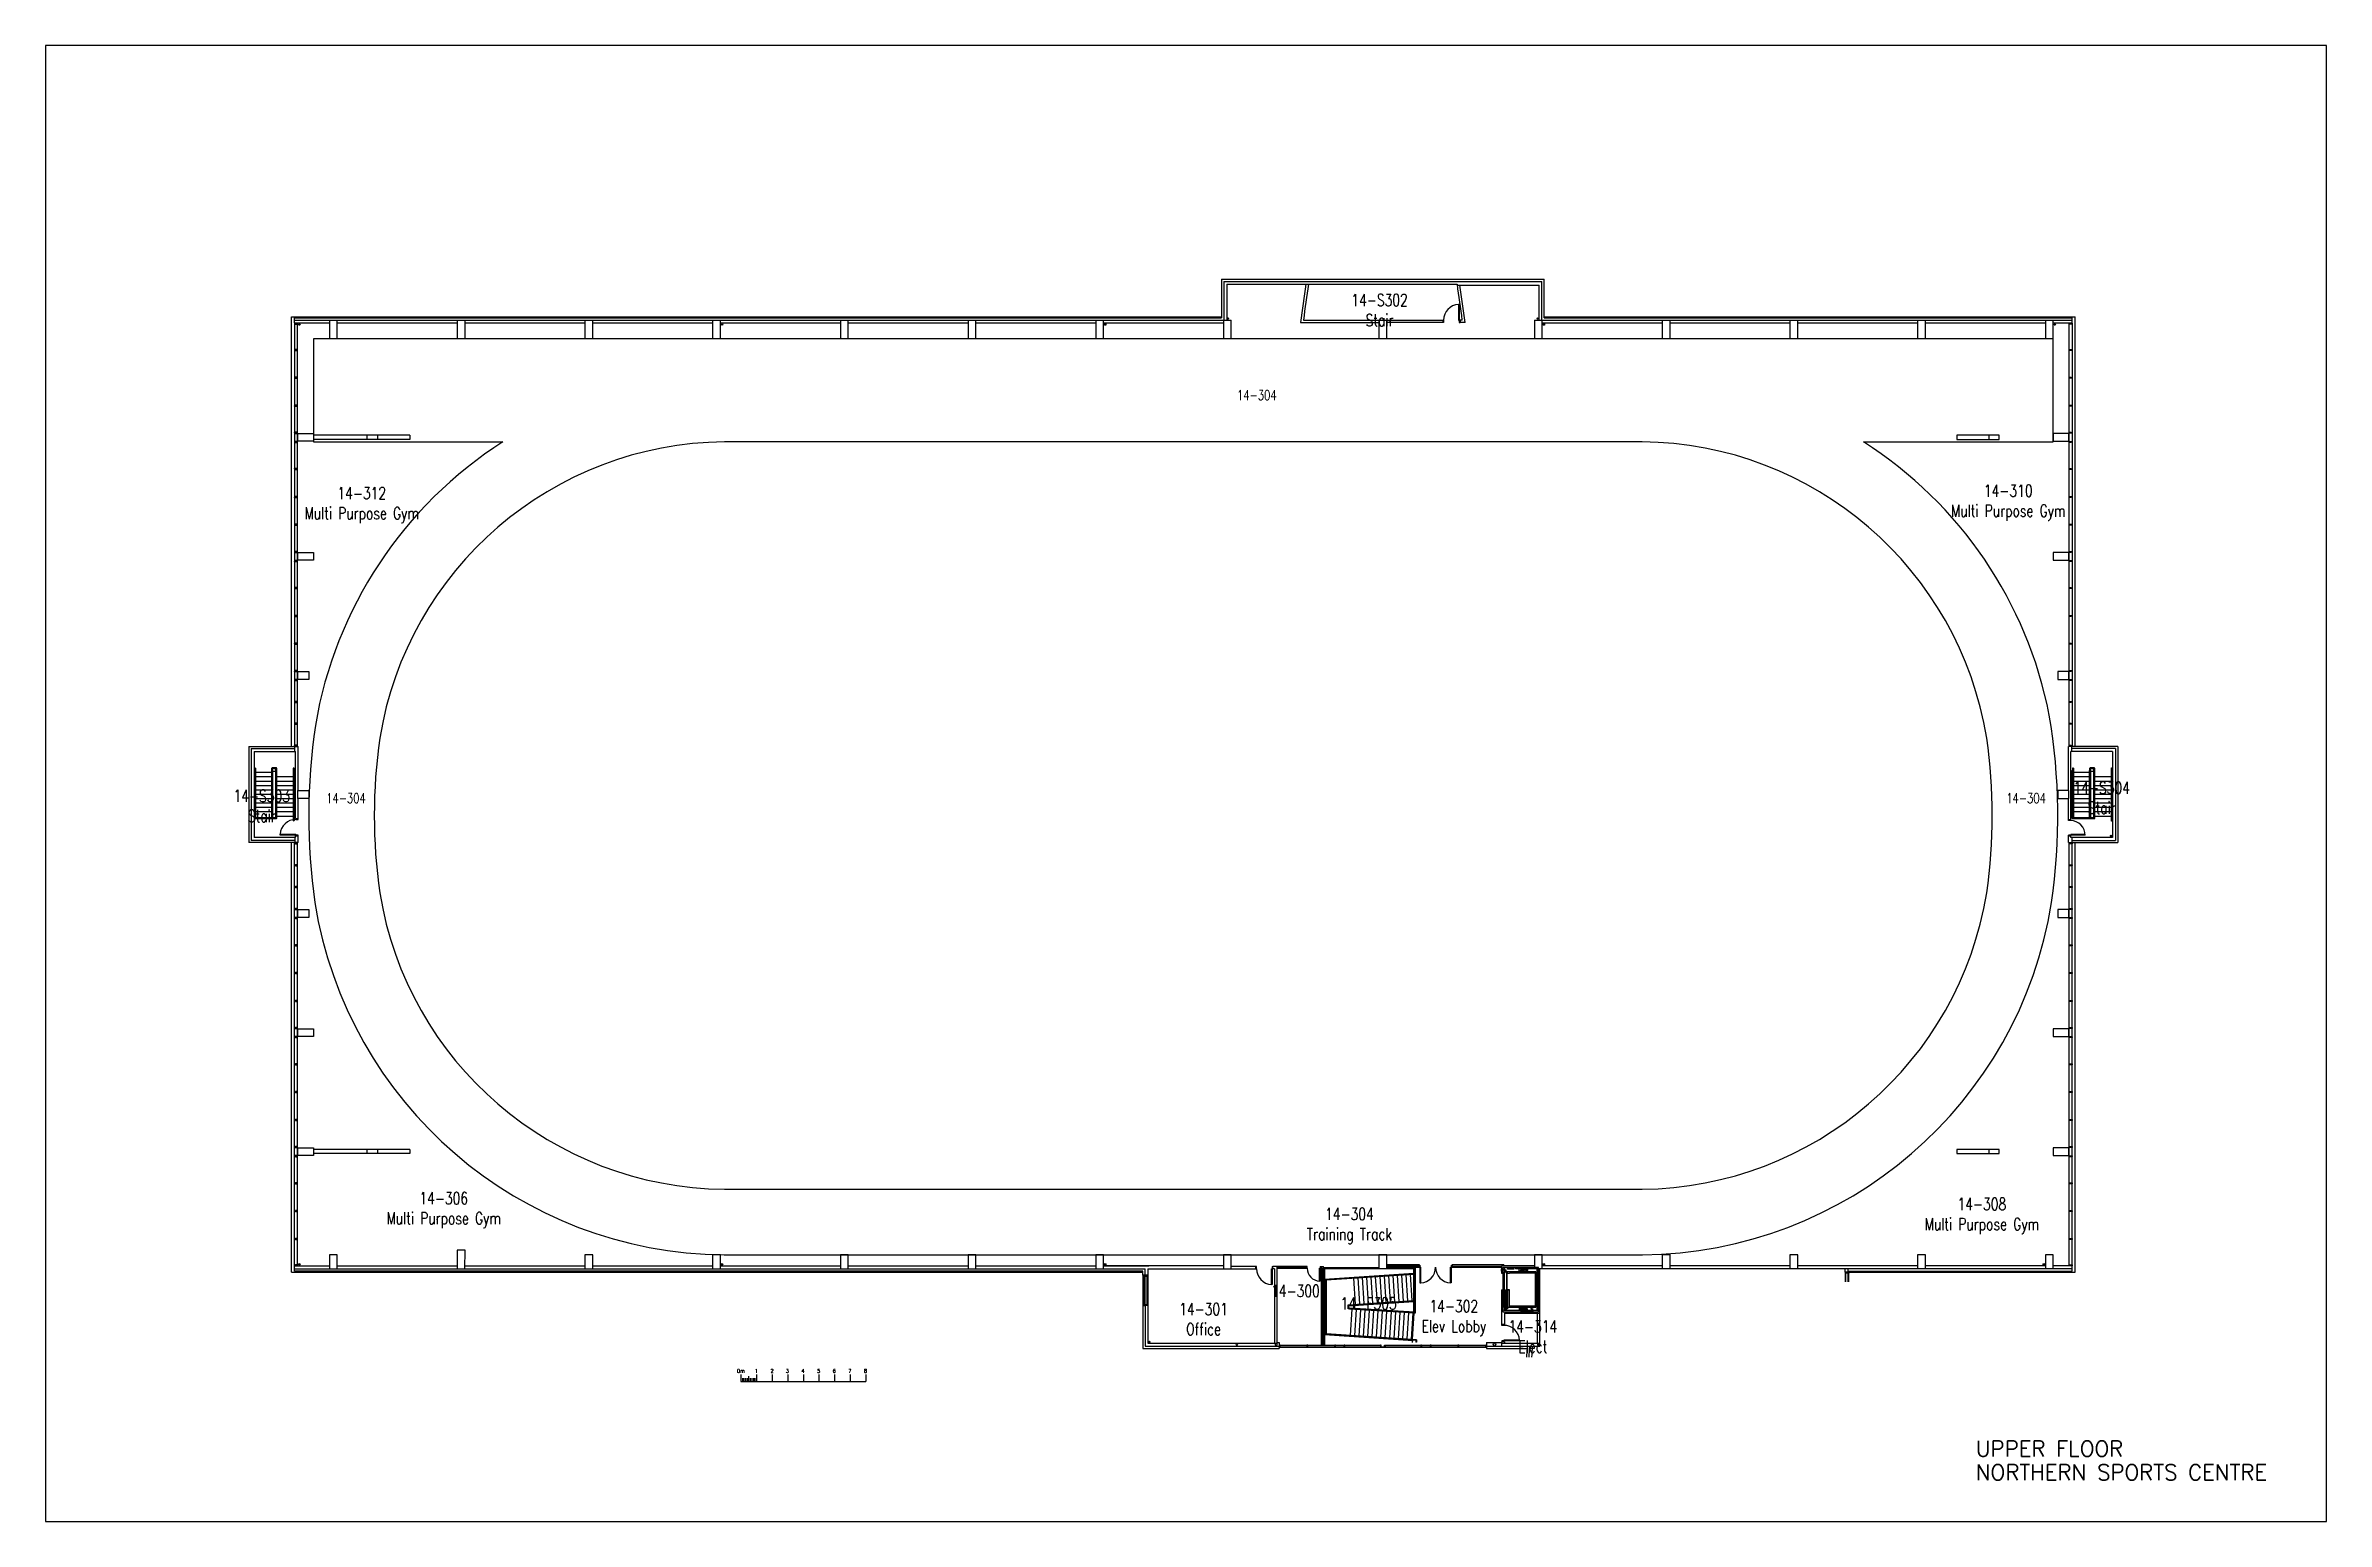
# Model space of a CAD drawing. Extents: x 11182 to 734459, y -1391328 to 152085.
# Drawn here: x 409349 to 555335, y -1382994 to -1288533 of the extents above; entities that cross this region are included whole.
import ezdxf
from ezdxf.enums import TextEntityAlignment as Align

# ---------------------------------------------------------------- set-up
doc = ezdxf.new("R2010")
doc.units = 0
doc.header["$LTSCALE"] = 500
doc.header["$MEASUREMENT"] = 0
doc.layers.get('0').update_dxf_attribs({"linetype": 'CONTINUOUS'})
doc.layers.add('0_Defpoints', color=106, linetype='CONTINUOUS', plot=False)
for name, color, linetype in [('0_room_data', 7, 'CONTINUOUS'), ('0_text', 7, 'CONTINUOUS'), ('1_Wall_Exist', 251, 'CONTINUOUS'), ('3_Text', 7, 'CONTINUOUS')]:
    doc.layers.add(name, color=color, linetype=linetype)
doc.styles.add('1_200', font='simplex.shx', dxfattribs={"width": 0.75, "height": 460})
doc.styles.get("Standard").update_dxf_attribs({"font": 'ROMANS', "height": 200})

msp = doc.modelspace()

# ---------------------------------------------------------------- texts
at = {"layer": '0_text'}
for s, p in [('0m', (453849, -1373362)), ('1', (454849, -1373362)), ('2', (455849, -1373362)), ('3', (456826, -1373362)), ('4', (457826, -1373362)), ('5', (458826, -1373362)), ('6', (459826, -1373362)), ('7', (460826, -1373362)), ('8', (461826, -1373362))]:
    msp.add_text(s, height=231, rotation=0, dxfattribs=at).set_placement(p, align=Align.MIDDLE_CENTER)
for s, p in [('UPPER FLOOR', (532900, -1378838)), ('NORTHERN SPORTS CENTRE', (532900, -1380350))]:
    msp.add_text(s, height=1000, rotation=0, dxfattribs=at).set_placement(p)
at = {"layer": '3_Text', "style": '1_200', "width": 0.75}
for p in [(485606, -1311222), (427307, -1337016), (534844, -1337016)]:
    msp.add_text('14-304', height=626.8, dxfattribs=at).set_placement(p)

# ---------------------------------------------------------------- blocks, each defined once
blk = doc.blocks.new('room_data')
at = {"layer": '3_Text', "style": '1_200', "width": 0.75}
for tag, p in [('ROOMNUM', (0, 0)), ('ROOMUSE', (0, -575))]:
    blk.add_attdef(tag, text='', height=345, dxfattribs=at).set_placement(p, align=Align.MIDDLE_CENTER)

# ---------------------------------------------------------------- linework, layer by layer
for p, q in [((453849, -1373587), (453849, -1374033)), ((454349, -1373701), (454349, -1374033)), ((454849, -1373587), (454849, -1374033)), ((455849, -1373587), (455849, -1374033)), ((456849, -1373587), (456849, -1374033)), ((457849, -1373587), (457849, -1374033)), ((458849, -1373587), (458849, -1374033)), ((459849, -1373587), (459849, -1374033)), ((460849, -1373587), (460849, -1374033)), ((461849, -1373587), (461849, -1374033)), ((453849, -1374033), (461849, -1374033)), ((453949, -1373834), (453949, -1374033)), ((454049, -1373834), (454049, -1374033)), ((454149, -1373834), (454149, -1374033)), ((454249, -1373834), (454249, -1374033)), ((454449, -1373834), (454449, -1374033)), ((454549, -1373834), (454549, -1374033)), ((454649, -1373834), (454649, -1374033)), ((454749, -1373834), (454749, -1374033))]:
    msp.add_line(p, q)
at = {"layer": '0_Defpoints'}
msp.add_lwpolyline([(555335, -1382994), (555335, -1288533), (409349, -1288533), (409349, -1382994)], close=True, dxfattribs=at)
at = {"layer": '1_Wall_Exist'}
for p, q in [((484620, -1303482), (505268, -1303482)), ((484620, -1303482), (484620, -1305956, 0)), ((484761, -1303623), (505127, -1303623)), ((484761, -1303623), (484761, -1306097)), ((505127, -1306097), (505127, -1303623)), ((505268, -1305956), (505268, -1303482)), ((484945, -1303807), (499709, -1303807)), ((484945, -1303807), (484945, -1306097)), ((499718, -1303871), (504943, -1303871)), ((499831, -1305105), (499831, -1306245)), ((504943, -1306097), (504943, -1303871)), ((425084, -1305893), (484621, -1305893)), ((425084, -1333391), (425084, -1305893)), ((425270, -1305956), (484620, -1305956)), ((425270, -1306287), (425270, -1305956)), ((425270, -1306097), (485243, -1306097)), ((425270, -1306287), (427518, -1306287)), ((425270, -1306297), (425270, -1333391)), ((425300, -1306321), (425300, -1306337)), ((427518, -1306097), (427518, -1307297)), ((428018, -1307297), (428018, -1306097)), ((428018, -1306287), (435693, -1306287)), ((435693, -1306097), (435693, -1307297)), ((436193, -1307297), (436193, -1306097)), ((436193, -1306287), (443868, -1306287)), ((443868, -1306097), (443868, -1307297)), ((444368, -1307297), (444368, -1306097)), ((444368, -1306287), (452043, -1306287)), ((452043, -1306097), (452043, -1307297)), ((452543, -1307297), (452543, -1306097)), ((452543, -1306287), (460218, -1306287)), ((460218, -1306097), (460218, -1307297)), ((460718, -1307297), (460718, -1306097)), ((460718, -1306287), (468393, -1306287)), ((468393, -1306097), (468393, -1307297)), ((468893, -1307297), (468893, -1306097)), ((468893, -1306287), (476568, -1306287)), ((476568, -1306097), (476568, -1307297)), ((477068, -1307297), (477068, -1306097)), ((477068, -1306287), (484743, -1306287)), ((484743, -1306097), (484743, -1307297)), ((485243, -1307297), (485243, -1306097)), ((489680, -1306253), (494693, -1306253)), ((489858, -1306097), (498781, -1306097)), ((494693, -1306097), (494693, -1307297)), ((495193, -1307297), (495193, -1306097)), ((498781, -1306253), (495193, -1306253)), ((498781, -1306097), (498781, -1306253)), ((500027, -1306097), (499881, -1306097)), ((499881, -1306097), (499881, -1306253)), ((500205, -1306253), (499881, -1306253)), ((504648, -1306097), (539048, -1306097)), ((504648, -1306097), (504648, -1307297)), ((505148, -1307297), (505148, -1306097)), ((505148, -1306287), (512823, -1306287)), ((505268, -1305893), (539251, -1305893)), ((505268, -1305956), (539066, -1305956)), ((512823, -1306097), (512823, -1307297)), ((513323, -1307297), (513323, -1306097)), ((513323, -1306287), (520998, -1306287)), ((520998, -1306097), (520998, -1307297)), ((521498, -1307297), (521498, -1306097)), ((521498, -1306287), (529173, -1306287)), ((529173, -1306097), (529173, -1307297)), ((529673, -1307297), (529673, -1306097)), ((529673, -1306287), (537348, -1306287)), ((537348, -1306097), (537348, -1307297)), ((537848, -1307297), (537848, -1306097)), ((537848, -1306287), (539066, -1306287)), ((539036, -1306321), (539036, -1306337)), ((539066, -1306287), (539066, -1305956)), ((539066, -1306297), (539066, -1333387)), ((539251, -1333387), (539251, -1305893)), ((425300, -1308009), (425300, -1308025)), ((537848, -1307297), (426488, -1307297)), ((426488, -1307297), (426488, -1313897)), ((537846, -1313897), (537846, -1307297)), ((539036, -1308009), (539036, -1308025)), ((425300, -1309789), (425300, -1309805)), ((539036, -1309789), (539036, -1309805)), ((425300, -1311569), (425300, -1311585)), ((539036, -1311569), (539036, -1311585)), ((425300, -1313307), (425300, -1313323)), ((425329, -1313329), (425329, -1313351)), ((425329, -1313351), (425461, -1313351)), ((425461, -1313863), (425330, -1313863)), ((425330, -1313863), (425330, -1313885)), ((425461, -1313351), (425461, -1313863)), ((425488, -1313857), (425488, -1313357)), ((425488, -1313357), (426488, -1313357)), ((426488, -1313857), (425488, -1313857)), ((432664, -1313477), (426488, -1313477)), ((432664, -1313737), (426488, -1313737)), ((429941, -1313737), (429941, -1313477)), ((430602, -1313477), (430602, -1313737)), ((432664, -1313477), (432664, -1313737)), ((531671, -1313477), (531671, -1313737)), ((534394, -1313477), (531671, -1313477)), ((531671, -1313737), (534394, -1313737)), ((533733, -1313477), (533733, -1313737)), ((534394, -1313737), (534394, -1313477)), ((538848, -1313357), (537848, -1313357)), ((537848, -1313357), (537848, -1313857)), ((537848, -1313857), (538848, -1313857)), ((538848, -1313857), (538848, -1313357)), ((539036, -1313307), (539036, -1313323)), ((425300, -1313891), (425300, -1313907)), ((426488, -1313897), (438622, -1313897)), ((511538, -1313897), (452796, -1313897)), ((525709, -1313897), (537846, -1313897)), ((539036, -1313891), (539036, -1313907)), ((425300, -1315629), (425300, -1315645)), ((539036, -1315629), (539036, -1315645)), ((425300, -1317409), (425300, -1317425)), ((539036, -1317409), (539036, -1317425)), ((425300, -1319189), (425300, -1319205)), ((539036, -1319189), (539036, -1319205)), ((425300, -1320927), (425300, -1320943)), ((425329, -1320949), (425329, -1320971)), ((425329, -1320971), (425461, -1320971)), ((425461, -1320971), (425461, -1321483)), ((425488, -1321477), (425488, -1320977)), ((425488, -1320977), (426488, -1320977)), ((426488, -1320977), (426488, -1321477)), ((538848, -1320977), (537848, -1320977)), ((537848, -1320977), (537848, -1321477)), ((538848, -1321477), (538848, -1320977)), ((539036, -1320927), (539036, -1320943)), ((425300, -1321511), (425300, -1321527)), ((425461, -1321483), (425330, -1321483)), ((425330, -1321483), (425330, -1321505)), ((426488, -1321477), (425488, -1321477)), ((537848, -1321477), (538848, -1321477)), ((539036, -1321511), (539036, -1321527)), ((425300, -1323249), (425300, -1323265)), ((539036, -1323249), (539036, -1323265)), ((425300, -1325029), (425300, -1325045)), ((539036, -1325029), (539036, -1325045)), ((425300, -1326809), (425300, -1326825)), ((539036, -1326809), (539036, -1326825)), ((425300, -1328547), (425300, -1328563)), ((425300, -1329131), (425300, -1329147)), ((425329, -1328569), (425329, -1328591)), ((425329, -1328591), (425461, -1328591)), ((425461, -1329103), (425330, -1329103)), ((425330, -1329103), (425330, -1329125)), ((425461, -1328591), (425461, -1329103)), ((425488, -1329097), (425488, -1328597)), ((425488, -1328597), (426188, -1328597)), ((426188, -1329097), (425488, -1329097)), ((426188, -1328597), (426188, -1329097)), ((538848, -1328597), (538148, -1328597)), ((538148, -1328597), (538148, -1329097)), ((538148, -1329097), (538848, -1329097)), ((538848, -1329097), (538848, -1328597)), ((539036, -1328547), (539036, -1328563)), ((539036, -1329131), (539036, -1329147)), ((425300, -1330533), (425300, -1330549)), ((539036, -1330533), (539036, -1330549)), ((425300, -1331935), (425300, -1331951)), ((539036, -1331935), (539036, -1331951)), ((422357, -1333386), (422357, -1339548)), ((422357, -1333386), (425504, -1333386)), ((422498, -1333527), (425304, -1333527)), ((422498, -1333527), (422498, -1339407)), ((422688, -1333717), (425348, -1333717)), ((422688, -1333717), (422688, -1339217)), ((425300, -1333337), (425300, -1333353)), ((425304, -1333717), (425304, -1333386)), ((425348, -1338012), (425348, -1333717)), ((425504, -1336217), (425504, -1333386)), ((541978, -1333387), (538832, -1333387)), ((538832, -1336212), (538832, -1333387)), ((538988, -1338088), (538988, -1333717)), ((541648, -1333717), (538988, -1333717)), ((539032, -1333717), (539032, -1333387)), ((541837, -1333528), (539032, -1333528)), ((539036, -1333337), (539036, -1333353)), ((541648, -1333717), (541648, -1339217)), ((541837, -1333528), (541837, -1339407)), ((541978, -1333387), (541978, -1339548)), ((422688, -1334927), (422728, -1334927)), ((422728, -1334792), (422728, -1337932)), ((422778, -1334792), (422778, -1337932)), ((423823, -1335067), (422778, -1335067)), ((423823, -1335347), (422778, -1335347)), ((423823, -1335627), (422778, -1335627)), ((423823, -1337932), (423823, -1334927)), ((423823, -1334927), (423830, -1334927)), ((423830, -1337932), (423830, -1334792)), ((424120, -1334767), (423855, -1334767)), ((423880, -1337932), (423880, -1334817)), ((424095, -1334817), (423880, -1334817)), ((423880, -1334927), (423888, -1334927)), ((423888, -1337932), (423888, -1334927)), ((424095, -1335002), (423888, -1335002)), ((424088, -1337967), (424088, -1335002)), ((424095, -1337967), (424095, -1334817)), ((424145, -1337992), (424145, -1334792)), ((424145, -1335002), (424153, -1335002)), ((424153, -1338007), (424153, -1335002)), ((425198, -1335347), (424153, -1335347)), ((425198, -1335627), (424153, -1335627)), ((425198, -1334792), (425198, -1338142)), ((425248, -1334792), (425248, -1338142)), ((425248, -1335002), (425332, -1335002)), ((425288, -1335002), (425288, -1338007)), ((539048, -1335002), (539004, -1335002)), ((539048, -1334927), (539088, -1334927)), ((539048, -1337932), (539048, -1334927)), ((539088, -1334792), (539088, -1337932)), ((539138, -1334792), (539138, -1337932)), ((540183, -1335067), (539138, -1335067)), ((540183, -1335347), (539138, -1335347)), ((540183, -1335627), (539138, -1335627)), ((540183, -1337932), (540183, -1334927)), ((540183, -1334927), (540190, -1334927)), ((540190, -1335002), (540183, -1335002)), ((540190, -1337932), (540190, -1334792)), ((540480, -1334767), (540215, -1334767)), ((540240, -1337932), (540240, -1334817)), ((540455, -1334817), (540240, -1334817)), ((540240, -1334927), (540248, -1334927)), ((540448, -1335002), (540240, -1335002)), ((540248, -1337932), (540248, -1334927)), ((540448, -1337967), (540448, -1335002)), ((540455, -1337967), (540455, -1334817)), ((540505, -1337992), (540505, -1334792)), ((540513, -1338007), (540513, -1335002)), ((541558, -1335347), (540513, -1335347)), ((541558, -1335627), (540513, -1335627)), ((541558, -1334792), (541558, -1338142)), ((541608, -1334792), (541608, -1338142)), ((541608, -1335002), (541648, -1335002)), ((423823, -1335907), (422778, -1335907)), ((423823, -1336187), (422778, -1336187)), ((423823, -1336467), (422778, -1336467)), ((423823, -1336747), (422778, -1336747)), ((423823, -1337027), (422778, -1337027)), ((425198, -1335907), (424153, -1335907)), ((425198, -1336187), (424153, -1336187)), ((425198, -1336467), (424153, -1336467)), ((425198, -1336747), (424153, -1336747)), ((425198, -1337027), (424153, -1337027)), ((425488, -1336717), (425488, -1336217)), ((425488, -1336217), (426188, -1336217)), ((426188, -1336717), (425488, -1336717)), ((426188, -1336217), (426188, -1336717)), ((538848, -1336217), (538148, -1336217)), ((538148, -1336217), (538148, -1336717)), ((538148, -1336717), (538848, -1336717)), ((538848, -1336717), (538848, -1336217)), ((540183, -1335907), (539138, -1335907)), ((540183, -1336187), (539138, -1336187)), ((540183, -1336467), (539138, -1336467)), ((540183, -1336747), (539138, -1336747)), ((540183, -1337027), (539138, -1337027)), ((541558, -1335907), (540513, -1335907)), ((541558, -1336187), (540513, -1336187)), ((541558, -1336467), (540513, -1336467)), ((541558, -1336747), (540513, -1336747)), ((541558, -1337027), (540513, -1337027)), ((422688, -1337932), (424088, -1337932)), ((424095, -1337967), (422728, -1337967)), ((424120, -1338017), (422728, -1338017)), ((423823, -1337307), (422778, -1337307)), ((423823, -1337587), (422778, -1337587)), ((424140, -1338007), (424153, -1338007)), ((425198, -1337307), (424153, -1337307)), ((425198, -1337587), (424153, -1337587)), ((425198, -1337867), (424153, -1337867)), ((425248, -1338007), (425288, -1338007)), ((425288, -1337932), (425332, -1337932)), ((425348, -1338012), (425504, -1338012)), ((538988, -1338088), (538832, -1338088)), ((539004, -1337932), (540448, -1337932)), ((540455, -1337967), (539088, -1337967)), ((540480, -1338017), (539088, -1338017)), ((540183, -1337307), (539138, -1337307)), ((540183, -1337587), (539138, -1337587)), ((540500, -1338007), (540513, -1338007)), ((541558, -1337307), (540513, -1337307)), ((541558, -1337587), (540513, -1337587)), ((541558, -1337867), (540513, -1337867)), ((541608, -1338007), (541648, -1338007)), ((425504, -1339548), (422357, -1339548)), ((425304, -1339407), (422498, -1339407)), ((425348, -1339217), (422688, -1339217)), ((425084, -1367041), (425084, -1339553)), ((425300, -1339581), (425300, -1339597)), ((425304, -1339217), (425304, -1339548)), ((425348, -1339217), (425348, -1339112)), ((425348, -1339112), (425504, -1339112)), ((425504, -1339548), (425504, -1339062)), ((538832, -1339548), (538832, -1339078)), ((539886, -1339078), (538832, -1339078)), ((538988, -1339128), (538832, -1339128)), ((538832, -1339548), (541978, -1339548)), ((538988, -1339217), (538988, -1339128)), ((541648, -1339217), (538988, -1339217)), ((539032, -1339217), (539032, -1339548)), ((539032, -1339407), (541837, -1339407)), ((539036, -1339581), (539036, -1339597)), ((539251, -1367041), (539251, -1339553)), ((425300, -1340983), (425300, -1340999)), ((539036, -1340983), (539036, -1340999)), ((425300, -1342385), (425300, -1342401)), ((539036, -1342385), (539036, -1342401)), ((425300, -1343787), (425300, -1343803)), ((425300, -1344371), (425300, -1344387)), ((425329, -1343809), (425329, -1343831)), ((425329, -1343831), (425461, -1343831)), ((425461, -1344343), (425330, -1344343)), ((425330, -1344343), (425330, -1344365)), ((425461, -1343831), (425461, -1344343)), ((425488, -1344337), (425488, -1343837)), ((425488, -1343837), (426188, -1343837)), ((426188, -1344337), (425488, -1344337)), ((426188, -1343837), (426188, -1344337)), ((538848, -1343837), (538148, -1343837)), ((538148, -1343837), (538148, -1344337)), ((538148, -1344337), (538848, -1344337)), ((538848, -1344337), (538848, -1343837)), ((539036, -1343787), (539036, -1343803)), ((539036, -1344371), (539036, -1344387)), ((425300, -1346109), (425300, -1346125)), ((539036, -1346109), (539036, -1346125)), ((425300, -1347889), (425300, -1347905)), ((539036, -1347889), (539036, -1347905)), ((425300, -1349669), (425300, -1349685)), ((539036, -1349669), (539036, -1349685)), ((425300, -1351407), (425300, -1351423)), ((425329, -1351429), (425329, -1351451)), ((425329, -1351451), (425461, -1351451)), ((425461, -1351451), (425461, -1351963)), ((425488, -1351957), (425488, -1351457)), ((425488, -1351457), (426488, -1351457)), ((426488, -1351457), (426488, -1351957)), ((538848, -1351457), (537848, -1351457)), ((537848, -1351457), (537848, -1351957)), ((538848, -1351957), (538848, -1351457)), ((539036, -1351407), (539036, -1351423)), ((425300, -1351991), (425300, -1352007)), ((425461, -1351963), (425330, -1351963)), ((425330, -1351963), (425330, -1351985)), ((426488, -1351957), (425488, -1351957)), ((537848, -1351957), (538848, -1351957)), ((539036, -1351991), (539036, -1352007)), ((425300, -1353729), (425300, -1353745)), ((539036, -1353729), (539036, -1353745)), ((425300, -1355509), (425300, -1355525)), ((539036, -1355509), (539036, -1355525)), ((425300, -1357289), (425300, -1357305)), ((539036, -1357289), (539036, -1357305)), ((425300, -1359027), (425300, -1359043)), ((425329, -1359049), (425329, -1359071)), ((425329, -1359071), (425461, -1359071)), ((425461, -1359071), (425461, -1359583)), ((425488, -1359577), (425488, -1359077)), ((425488, -1359077), (426488, -1359077)), ((426488, -1359077), (426488, -1359577)), ((538848, -1359077), (537848, -1359077)), ((537848, -1359077), (537848, -1359577)), ((538848, -1359577), (538848, -1359077)), ((539036, -1359027), (539036, -1359043)), ((425300, -1359611), (425300, -1359627)), ((425461, -1359583), (425330, -1359583)), ((425330, -1359583), (425330, -1359605)), ((426488, -1359577), (425488, -1359577)), ((432664, -1359197), (426488, -1359197)), ((432664, -1359457), (426488, -1359457)), ((429941, -1359457), (429941, -1359197)), ((430602, -1359197), (430602, -1359457)), ((432664, -1359197), (432664, -1359457)), ((531671, -1359197), (531671, -1359457)), ((534394, -1359197), (531671, -1359197)), ((531671, -1359457), (534394, -1359457)), ((533733, -1359197), (533733, -1359457)), ((534394, -1359457), (534394, -1359197)), ((537848, -1359577), (538848, -1359577)), ((539036, -1359611), (539036, -1359627)), ((425300, -1361349), (425300, -1361365)), ((452796, -1361732), (511538, -1361732)), ((539036, -1361349), (539036, -1361365)), ((425300, -1363129), (425300, -1363145)), ((539036, -1363129), (539036, -1363145)), ((425300, -1364909), (425300, -1364925)), ((539036, -1364909), (539036, -1364925)), ((428018, -1365937), (427518, -1365937)), ((427518, -1365937), (427518, -1366837)), ((428018, -1366837), (428018, -1365937)), ((435693, -1365640), (435692, -1366837)), ((436193, -1365640), (435693, -1365640)), ((436192, -1366837), (436193, -1365640)), ((444368, -1365937), (443868, -1365937)), ((443868, -1365937), (443868, -1366837)), ((444368, -1366837), (444368, -1365937)), ((452543, -1365937), (452043, -1365937)), ((452043, -1365937), (452043, -1366837)), ((452543, -1366837), (452543, -1365937)), ((452776, -1365932), (511558, -1365932)), ((460718, -1365937), (460218, -1365937)), ((460218, -1365937), (460218, -1366837)), ((460718, -1366837), (460718, -1365937)), ((468892, -1365937), (468392, -1365937)), ((468392, -1365937), (468392, -1366837)), ((468892, -1366837), (468892, -1365937)), ((477068, -1365937), (476568, -1365937)), ((476568, -1365937), (476568, -1366837)), ((477068, -1366837), (477068, -1365937)), ((485243, -1365937), (484743, -1365937)), ((484743, -1365937), (484743, -1366837)), ((485243, -1366837), (485243, -1365937)), ((495193, -1365937), (494693, -1365937)), ((494693, -1365937), (494693, -1366837)), ((495193, -1366837), (495193, -1365937)), ((505148, -1365937), (504648, -1365937)), ((504648, -1365937), (504648, -1366837)), ((505148, -1366837), (505148, -1365937)), ((513323, -1365937), (512823, -1365937)), ((512823, -1365937), (512823, -1366837)), ((513323, -1366837), (513323, -1365937)), ((521498, -1365937), (520998, -1365937)), ((520998, -1365937), (520998, -1366837)), ((521498, -1366837), (521498, -1365937)), ((529673, -1365937), (529173, -1365937)), ((529173, -1365937), (529173, -1366837)), ((529673, -1366837), (529673, -1365937)), ((537848, -1365937), (537348, -1365937)), ((537348, -1365937), (537348, -1366837)), ((537848, -1366837), (537848, -1365937)), ((425084, -1367041), (479577, -1367041)), ((425270, -1366647), (427518, -1366647)), ((425270, -1366978), (425270, -1366647)), ((479577, -1366978), (425270, -1366978)), ((425288, -1366837), (425288, -1366637)), ((425288, -1366837), (479718, -1366837)), ((425300, -1366597), (425300, -1366613)), ((427518, -1366837), (428018, -1366837)), ((428018, -1366647), (435693, -1366647)), ((435692, -1366837), (436192, -1366837)), ((436193, -1366647), (443868, -1366647)), ((443868, -1366837), (444368, -1366837)), ((444368, -1366647), (452043, -1366647)), ((452043, -1366837), (452543, -1366837)), ((452543, -1366647), (460218, -1366647)), ((460218, -1366837), (460718, -1366837)), ((460718, -1366647), (468392, -1366647)), ((468392, -1366837), (468892, -1366837)), ((468892, -1366647), (476568, -1366647)), ((476568, -1366837), (477068, -1366837)), ((477068, -1366647), (479955, -1366647)), ((484743, -1366647), (477068, -1366647)), ((479577, -1367237), (479577, -1366978)), ((479908, -1367237), (479577, -1367237)), ((479577, -1367237), (479577, -1369169)), ((479652, -1369105), (479652, -1367300)), ((479682, -1367261), (479682, -1367277)), ((479718, -1367237), (479718, -1366837)), ((479718, -1369105), (479718, -1367301)), ((479846, -1369105), (479846, -1367301)), ((479908, -1366837), (485243, -1366837)), ((479908, -1366837), (479908, -1367237)), ((479908, -1367237), (479908, -1369169)), ((484743, -1366837), (486807, -1366837)), ((486807, -1366681), (485243, -1366681)), ((486807, -1366837), (486807, -1366681)), ((487907, -1366837), (487907, -1366681)), ((490098, -1366681), (487907, -1366681)), ((488008, -1366837), (487907, -1366837)), ((488008, -1366837), (488008, -1371597)), ((488164, -1366681), (488164, -1371547)), ((488164, -1366795), (490098, -1366795)), ((488215, -1366795), (488215, -1366681)), ((488215, -1366719), (488850, -1366719)), ((488215, -1366738), (489434, -1366738)), ((488799, -1366756), (488799, -1366738)), ((488799, -1366756), (489434, -1366756)), ((488850, -1366738), (488850, -1366719)), ((489434, -1366795), (489434, -1366681)), ((489485, -1366795), (489485, -1366681)), ((489485, -1366729), (490006, -1366729)), ((489485, -1366747), (490006, -1366747)), ((490006, -1366795), (490006, -1366681)), ((490929, -1366681), (491136, -1366681)), ((491022, -1371705), (491022, -1366681)), ((491022, -1366846), (491136, -1366846)), ((491070, -1366846), (491070, -1368204)), ((491088, -1366846), (491088, -1368204)), ((491113, -1366737), (491113, -1371705)), ((491113, -1366737), (494693, -1366737)), ((491136, -1371705), (491136, -1366681)), ((491163, -1366787), (491163, -1371705)), ((491163, -1366787), (494693, -1366787)), ((496923, -1366837), (491213, -1366837)), ((491213, -1366837), (491213, -1371705)), ((491213, -1367483), (496923, -1367113)), ((491263, -1367488), (496923, -1367121)), ((491263, -1367488), (491263, -1371035)), ((491313, -1367535), (496923, -1367171)), ((491313, -1367535), (491313, -1370988)), ((492947, -1367378), (492946, -1367371)), ((492951, -1367436), (492950, -1367428)), ((492951, -1367436), (496923, -1367178)), ((493193, -1369094), (493085, -1367427)), ((493473, -1369076), (493365, -1367409)), ((493752, -1369057), (493644, -1367391)), ((494032, -1369039), (493924, -1367373)), ((494311, -1369021), (494203, -1367355)), ((494591, -1369003), (494482, -1367337)), ((494870, -1368985), (494762, -1367318)), ((495149, -1368967), (495041, -1367300)), ((497269, -1366581), (495193, -1366581)), ((497269, -1366659), (495193, -1366659)), ((495193, -1366737), (497023, -1366737)), ((497269, -1366737), (495193, -1366737)), ((495193, -1366787), (496973, -1366787)), ((495429, -1368949), (495321, -1367282)), ((495708, -1368931), (495600, -1367264)), ((495988, -1368912), (495880, -1367246)), ((496267, -1368894), (496159, -1367228)), ((496546, -1368876), (496438, -1367210)), ((496826, -1368858), (496718, -1367192)), ((496923, -1369606), (496923, -1366837)), ((496973, -1369616), (496973, -1366787)), ((497023, -1369670), (497023, -1366737)), ((497269, -1366737), (497269, -1366581)), ((497319, -1366589), (497269, -1366589)), ((497269, -1366729), (497369, -1366729)), ((497319, -1366589), (497319, -1367729)), ((497319, -1367729), (497369, -1367729)), ((497369, -1367729), (497369, -1366729)), ((499269, -1367729), (499269, -1366729)), ((499269, -1366729), (499369, -1366729)), ((499319, -1367729), (499269, -1367729)), ((499319, -1366589), (499369, -1366589)), ((499319, -1366589), (499319, -1367729)), ((502686, -1366581), (499369, -1366581)), ((499369, -1366589), (499369, -1366729)), ((499369, -1366659), (502530, -1366659)), ((502530, -1366737), (499369, -1366737)), ((502517, -1366838), (502517, -1366965)), ((502517, -1366965), (502530, -1366965)), ((502593, -1366851), (502529, -1366851)), ((502593, -1366952), (502529, -1366952)), ((502530, -1366647), (502530, -1367105)), ((504648, -1366647), (502530, -1366647)), ((502530, -1367105), (502713, -1367105)), ((502593, -1366952), (502593, -1366851)), ((502625, -1366742), (502625, -1369573)), ((504898, -1366742), (502625, -1366742)), ((502686, -1366581), (502686, -1366647)), ((502720, -1366740), (502720, -1367105)), ((503442, -1366740), (502720, -1366740)), ((502723, -1366907), (502723, -1366862)), ((502844, -1366907), (502723, -1366907)), ((502726, -1369313), (502726, -1367027)), ((502726, -1367027), (502847, -1367027)), ((502844, -1367027), (502844, -1366907)), ((502847, -1367027), (502847, -1369313)), ((502879, -1367030), (502879, -1369275)), ((504739, -1367030), (502879, -1367030)), ((502879, -1367091), (502942, -1367091)), ((502922, -1366846), (502922, -1366744)), ((503329, -1366834), (502922, -1366834)), ((503329, -1366846), (502922, -1366846)), ((502937, -1366846), (502937, -1366744)), ((502942, -1367103), (502942, -1367091)), ((502942, -1367103), (503057, -1367103)), ((503057, -1367091), (504682, -1367091)), ((503057, -1367091), (503057, -1367103)), ((503100, -1366795), (503100, -1366744)), ((503151, -1366795), (503100, -1366795)), ((503151, -1366744), (503151, -1366795)), ((503316, -1366744), (503316, -1366846)), ((503329, -1366744), (503329, -1366846)), ((503442, -1366740), (503442, -1366837)), ((539048, -1366837), (503442, -1366837)), ((503670, -1367030), (503670, -1366837)), ((504533, -1366786), (503771, -1366786)), ((503771, -1366837), (503771, -1366786)), ((503822, -1366877), (503822, -1366897)), ((504055, -1366900), (503911, -1366900)), ((504106, -1366989), (503911, -1366989)), ((503974, -1366837), (503974, -1367030)), ((504088, -1366900), (504215, -1366900)), ((504088, -1366908), (504088, -1366900)), ((504142, -1366913), (504093, -1366913)), ((504144, -1366989), (504144, -1366939)), ((504144, -1366939), (504147, -1366939)), ((504160, -1366989), (504144, -1366989)), ((504147, -1366939), (504147, -1366918)), ((504157, -1366918), (504157, -1366939)), ((504157, -1366939), (504160, -1366939)), ((504160, -1366939), (504160, -1366989)), ((504211, -1366913), (504161, -1366913)), ((504215, -1366900), (504215, -1366908)), ((504533, -1366837), (504533, -1366786)), ((504682, -1367091), (504682, -1369228)), ((504739, -1367030), (504739, -1369275)), ((504803, -1366837), (504803, -1369478)), ((504898, -1369573), (504898, -1366742)), ((504993, -1371778), (504993, -1366837)), ((512821, -1366647), (505148, -1366647)), ((520996, -1366647), (513323, -1366647)), ((529171, -1366647), (521496, -1366647)), ((524529, -1367033), (524529, -1366837)), ((524710, -1367033), (524529, -1367033)), ((524558, -1367659), (524558, -1367033)), ((524582, -1367659), (524582, -1367105)), ((524710, -1366837), (524710, -1367041)), ((524710, -1366978), (539066, -1366978)), ((524710, -1367041), (539251, -1367041)), ((524719, -1367659), (524719, -1367081)), ((524745, -1367659), (524745, -1367081)), ((524746, -1367071), (524746, -1367083)), ((524776, -1367659), (524776, -1367105)), ((537348, -1366647), (529671, -1366647)), ((539066, -1366647), (537848, -1366647)), ((539036, -1366597), (539036, -1366613)), ((539066, -1366978), (539066, -1366647)), ((479908, -1369169), (479577, -1369169)), ((479577, -1369169), (479577, -1371927)), ((479718, -1369169), (479718, -1371787)), ((479908, -1369169), (479908, -1371597)), ((491022, -1368204), (491136, -1368204)), ((491022, -1368255), (491136, -1368255)), ((491070, -1368255), (491070, -1369625)), ((491088, -1368255), (491088, -1369625)), ((492715, -1369132), (496923, -1368859)), ((492715, -1369390), (492715, -1369132)), ((492765, -1369179), (496923, -1368909)), ((492765, -1369344), (492765, -1369179)), ((496973, -1369616), (492765, -1369344)), ((496973, -1369609), (492815, -1369339)), ((492815, -1369339), (492815, -1369347)), ((493059, -1369102), (496923, -1368852)), ((493059, -1369110), (493059, -1369102)), ((493063, -1369167), (493062, -1369160)), ((493063, -1369167), (496923, -1368917)), ((493138, -1369361), (493138, -1369162)), ((502530, -1368172), (502530, -1370397)), ((502530, -1368172), (502713, -1368172)), ((502720, -1368172), (502720, -1369478)), ((502847, -1369313), (502726, -1369313)), ((502758, -1369377), (502758, -1368173)), ((502758, -1368173), (502790, -1368173)), ((502790, -1368173), (502790, -1369377)), ((502844, -1369313), (502844, -1369428)), ((502879, -1369275), (504739, -1369275)), ((502898, -1369383), (502898, -1368173)), ((502898, -1368173), (502930, -1368173)), ((502930, -1368173), (502930, -1369383)), ((503057, -1368173), (502942, -1368173)), ((502942, -1368173), (502942, -1368224)), ((503057, -1369228), (503057, -1368173)), ((504682, -1369228), (503057, -1369228)), ((503670, -1369275), (503670, -1369478)), ((504106, -1369326), (503911, -1369326)), ((503974, -1369478), (503974, -1369275)), ((504144, -1369326), (504144, -1369376)), ((504160, -1369326), (504144, -1369326)), ((504160, -1369376), (504160, -1369326)), ((504420, -1369341), (504496, -1369341)), ((504803, -1369326), (504993, -1369326)), ((491022, -1369625), (491136, -1369625)), ((491022, -1369676), (491136, -1369676)), ((491070, -1369676), (491070, -1371047)), ((491088, -1369676), (491088, -1371047)), ((497023, -1369670), (492715, -1369390)), ((492812, -1369397), (492811, -1369404)), ((496997, -1369676), (492811, -1369404)), ((492951, -1369413), (492843, -1371080)), ((493230, -1369431), (493122, -1371098)), ((493510, -1369450), (493402, -1371116)), ((493789, -1369468), (493681, -1371134)), ((494069, -1369486), (493961, -1371152)), ((494348, -1369504), (494240, -1371170)), ((494627, -1369522), (494519, -1371188)), ((494907, -1369540), (494799, -1371207)), ((495186, -1369558), (495078, -1371225)), ((495466, -1369576), (495358, -1371243)), ((495745, -1369594), (495637, -1371261)), ((496025, -1369613), (495916, -1371279)), ((496304, -1369631), (496196, -1371297)), ((496583, -1369649), (496475, -1371315)), ((496863, -1369667), (496755, -1371333)), ((496923, -1369671), (496815, -1371337)), ((496998, -1369668), (496997, -1369676)), ((502720, -1370397), (502530, -1370397)), ((502625, -1369573), (504898, -1369573)), ((502720, -1369478), (504993, -1369478)), ((502720, -1369668), (502720, -1370397)), ((502720, -1369668), (504993, -1369668)), ((502723, -1369428), (502723, -1369472)), ((502844, -1369428), (502723, -1369428)), ((502790, -1369377), (502758, -1369377)), ((502930, -1369383), (502898, -1369383)), ((503771, -1369478), (503771, -1369529)), ((504533, -1369529), (503771, -1369529)), ((504055, -1369415), (503911, -1369415)), ((504088, -1369407), (504088, -1369415)), ((504088, -1369415), (504215, -1369415)), ((504142, -1369402), (504093, -1369402)), ((504144, -1369376), (504147, -1369376)), ((504147, -1369376), (504147, -1369397)), ((504157, -1369397), (504157, -1369376)), ((504157, -1369376), (504160, -1369376)), ((504211, -1369402), (504161, -1369402)), ((504215, -1369415), (504215, -1369407)), ((504530, -1369361), (504530, -1369438)), ((504533, -1369478), (504533, -1369529)), ((504812, -1369668), (504812, -1371597)), ((479577, -1371927), (488310, -1371927)), ((479718, -1371787), (485233, -1371787)), ((479908, -1371597), (488008, -1371597)), ((485233, -1371787), (485235, -1371778)), ((485235, -1371778), (488309, -1371778)), ((488167, -1371598), (488040, -1371598)), ((488040, -1371598), (488040, -1371725)), ((488040, -1371725), (488167, -1371725)), ((488164, -1371547), (488310, -1371547)), ((488167, -1371725), (488167, -1371598)), ((488310, -1371547), (488310, -1371927)), ((488359, -1371844), (501572, -1371844)), ((488360, -1371705), (494838, -1371705)), ((488360, -1371820), (501573, -1371820)), ((490085, -1371820), (490085, -1371823)), ((491022, -1371047), (491136, -1371047)), ((491022, -1371098), (491136, -1371098)), ((491070, -1371098), (491070, -1371654)), ((491088, -1371098), (491088, -1371654)), ((491213, -1371039), (496885, -1371407)), ((497050, -1371410), (491263, -1371035)), ((497100, -1371363), (491313, -1370988)), ((491860, -1371820), (491860, -1371823)), ((492460, -1371820), (492460, -1371823)), ((492699, -1371128), (492699, -1371136)), ((492703, -1371071), (492703, -1371078)), ((492703, -1371071), (496889, -1371342)), ((494848, -1371816), (494820, -1371816)), ((494848, -1371844), (494848, -1371816)), ((495038, -1371844), (495038, -1371816)), ((495038, -1371816), (495065, -1371816)), ((495048, -1371705), (501572, -1371705)), ((495081, -1371814), (495065, -1371814)), ((495098, -1371820), (495097, -1371823)), ((496815, -1371337), (496815, -1371547)), ((496886, -1371400), (496885, -1371407)), ((496889, -1371342), (496889, -1371350)), ((497050, -1371410), (497050, -1371532)), ((497100, -1371532), (497050, -1371532)), ((497100, -1371363), (497100, -1371532)), ((501576, -1371547), (501576, -1371927)), ((501576, -1371547), (502530, -1371547)), ((501576, -1371927), (504196, -1371927)), ((501579, -1371778), (504993, -1371778)), ((502720, -1371497), (502530, -1371497)), ((502530, -1371497), (502530, -1371778)), ((502530, -1371597), (504812, -1371597)), ((503690, -1371447), (502550, -1371447)), ((502720, -1371497), (502720, -1371597)), ((504961, -1371598), (504834, -1371598)), ((504834, -1371598), (504834, -1371725)), ((504834, -1371725), (504961, -1371725)), ((504961, -1371725), (504961, -1371598))]:
    msp.add_line(p, q, dxfattribs=at)
for points in [[(499831, -1305105), (499781, -1305105), (499781, -1306105), (499881, -1306105)], [(425294, -1306321), (425336, -1306321)], [(425336, -1306337), (425294, -1306337)], [(498781, -1306105), (498831, -1306105), (498831, -1306245), (498781, -1306245)], [(499831, -1306245), (499881, -1306245)], [(425294, -1308009), (425336, -1308009)], [(425336, -1308025), (425294, -1308025)], [(425294, -1309789), (425336, -1309789)], [(425336, -1309805), (425294, -1309805)], [(425294, -1311569), (425336, -1311569)], [(425336, -1311585), (425294, -1311585)], [(425294, -1313307), (425336, -1313307)], [(425336, -1313323), (425294, -1313323)], [(425294, -1313891), (425336, -1313891)], [(425336, -1313907), (425294, -1313907)], [(425294, -1315629), (425336, -1315629)], [(425336, -1315645), (425294, -1315645)], [(425294, -1317409), (425336, -1317409)], [(425336, -1317425), (425294, -1317425)], [(425294, -1319189), (425336, -1319189)], [(425336, -1319205), (425294, -1319205)], [(425294, -1320927), (425336, -1320927)], [(425336, -1320943), (425294, -1320943)], [(425294, -1321511), (425336, -1321511)], [(425336, -1321527), (425294, -1321527)], [(425294, -1323249), (425336, -1323249)], [(425336, -1323265), (425294, -1323265)], [(425294, -1325029), (425336, -1325029)], [(425336, -1325045), (425294, -1325045)], [(425294, -1326809), (425336, -1326809)], [(425336, -1326825), (425294, -1326825)], [(425294, -1328547), (425336, -1328547)], [(425336, -1328563), (425294, -1328563)], [(425294, -1329131), (425336, -1329131)], [(425336, -1329147), (425294, -1329147)], [(425294, -1330533), (425336, -1330533)], [(425336, -1330549), (425294, -1330549)], [(425294, -1331935), (425336, -1331935)], [(425336, -1331951), (425294, -1331951)], [(425294, -1333337), (425336, -1333337)], [(425336, -1333353), (425294, -1333353)], [(425504, -1338062), (425504, -1336717)], [(538832, -1338138), (538832, -1336712)], [(425364, -1338012), (425364, -1338062), (425504, -1338062)], [(538972, -1338088), (538972, -1338138), (538832, -1338138)], [(425504, -1339062), (424364, -1339062), (424364, -1339012), (425364, -1339012)], [(425294, -1339581), (425336, -1339581)], [(425336, -1339597), (425294, -1339597)], [(425364, -1339112), (425364, -1339012)], [(538972, -1339128), (538972, -1339028)], [(539886, -1339078), (539886, -1339028), (538972, -1339028)], [(425294, -1340983), (425336, -1340983)], [(425336, -1340999), (425294, -1340999)], [(425294, -1342385), (425336, -1342385)], [(425336, -1342401), (425294, -1342401)], [(425294, -1343787), (425336, -1343787)], [(425336, -1343803), (425294, -1343803)], [(425294, -1344371), (425336, -1344371)], [(425336, -1344387), (425294, -1344387)], [(425294, -1346109), (425336, -1346109)], [(425336, -1346125), (425294, -1346125)], [(425294, -1347889), (425336, -1347889)], [(425336, -1347905), (425294, -1347905)], [(425294, -1349669), (425336, -1349669)], [(425336, -1349685), (425294, -1349685)], [(425294, -1351407), (425336, -1351407)], [(425336, -1351423), (425294, -1351423)], [(425294, -1351991), (425336, -1351991)], [(425336, -1352007), (425294, -1352007)], [(425294, -1353729), (425336, -1353729)], [(425336, -1353745), (425294, -1353745)], [(425294, -1355509), (425336, -1355509)], [(425336, -1355525), (425294, -1355525)], [(425294, -1357289), (425336, -1357289)], [(425336, -1357305), (425294, -1357305)], [(425294, -1359027), (425336, -1359027)], [(425336, -1359043), (425294, -1359043)], [(425294, -1359611), (425336, -1359611)], [(425336, -1359627), (425294, -1359627)], [(425294, -1361349), (425336, -1361349)], [(425336, -1361365), (425294, -1361365)], [(425294, -1363129), (425336, -1363129)], [(425336, -1363145), (425294, -1363145)], [(425294, -1364909), (425336, -1364909)], [(425336, -1364925), (425294, -1364925)], [(425294, -1366597), (425336, -1366597)], [(425336, -1366613), (425294, -1366613)], [(490057, -1366681), (490057, -1366795)], [(490098, -1366795), (490098, -1366681)], [(490929, -1366681), (490929, -1367614), (490888, -1367614), (490888, -1366795), (491136, -1366795)], [(490971, -1366681), (490971, -1366795)], [(524746, -1367080), (524746, -1367083)], [(479718, -1369129), (479676, -1369129)], [(479676, -1369145), (479718, -1369145)], [(479682, -1369145), (479682, -1369129)], [(488328, -1371820), (488328, -1371778)], [(488328, -1371814), (488344, -1371814)], [(488341, -1371814), (488344, -1371814)], [(490101, -1371814), (490117, -1371814)], [(490117, -1371778), (490117, -1371820)], [(491022, -1371654), (491136, -1371654)], [(491876, -1371814), (491892, -1371814)], [(491892, -1371778), (491892, -1371820)], [(492476, -1371814), (492492, -1371814)], [(492492, -1371778), (492492, -1371820)], [(494804, -1371814), (494820, -1371814)], [(494820, -1371778), (494820, -1371820)], [(495068, -1371814), (495065, -1371814)], [(497393, -1371814), (497409, -1371814)], [(497409, -1371778), (497409, -1371820)], [(497993, -1371814), (498009, -1371814)], [(498006, -1371814), (498009, -1371814)], [(499768, -1371814), (499784, -1371814)], [(499784, -1371778), (499784, -1371820)], [(501542, -1371820), (501542, -1371778)], [(501542, -1371814), (501558, -1371814)], [(501555, -1371814), (501558, -1371814)]]:
    msp.add_lwpolyline(points, dxfattribs=at)
for points in [[(425270, -1306297), (425294, -1306297), (425294, -1306297, -0.3639702), (425293, -1306298), (425291, -1306298), (425288, -1306299), (425272, -1306299), (425272, -1306359), (425288, -1306359, -1.2559504), (425291, -1306359), (425293, -1306360, -0.3639702), (425294, -1306360), (425294, -1306361), (425270, -1306361)], [(425294, -1306333), (425298, -1306333, 0.4142136), (425299, -1306332), (425299, -1306326, 0.4142136), (425298, -1306325), (425294, -1306325)], [(425300, -1306325), (425301, -1306325), (425301, -1306326), (425301, -1306326), (425302, -1306325), (425302, -1306325), (425303, -1306326), (425303, -1306326), (425303, -1306325), (425304, -1306325), (425304, -1306326), (425305, -1306326), (425305, -1306325), (425305, -1306325), (425306, -1306326), (425306, -1306326), (425307, -1306325), (425307, -1306325), (425307, -1306326), (425308, -1306326), (425308, -1306325), (425309, -1306325), (425309, -1306326), (425309, -1306326), (425310, -1306325), (425310, -1306325), (425311, -1306326), (425311, -1306326), (425311, -1306325), (425312, -1306325), (425312, -1306326), (425313, -1306326), (425313, -1306325), (425313, -1306325), (425314, -1306326), (425314, -1306326), (425315, -1306325), (425315, -1306325), (425315, -1306326), (425316, -1306326), (425316, -1306326, -0.6271311), (425315, -1306332), (425315, -1306332), (425315, -1306332), (425314, -1306333), (425314, -1306333), (425313, -1306332), (425313, -1306332), (425313, -1306333), (425312, -1306333), (425312, -1306332), (425311, -1306332), (425311, -1306333), (425311, -1306333), (425310, -1306332), (425310, -1306332), (425309, -1306333), (425309, -1306333), (425309, -1306332), (425308, -1306332), (425308, -1306333), (425307, -1306333), (425307, -1306332), (425307, -1306332), (425306, -1306333), (425306, -1306333), (425305, -1306332), (425305, -1306332), (425305, -1306333), (425304, -1306333), (425304, -1306332), (425303, -1306332), (425303, -1306333), (425303, -1306333), (425302, -1306332), (425302, -1306332), (425301, -1306333), (425301, -1306333), (425301, -1306332), (425300, -1306332), (425300, -1306333)], [(425464, -1306297), (425336, -1306297), (425336, -1306298), (425337, -1306299), (425337, -1306299), (425337, -1306298), (425340, -1306298, -0.4142136), (425342, -1306300), (425342, -1306301, -0.4142136), (425340, -1306302), (425337, -1306302), (425337, -1306302), (425337, -1306302, 0.4142136), (425336, -1306302), (425336, -1306321)], [(425336, -1333353), (425336, -1333371, 0.4142136), (425337, -1333372), (425337, -1333372), (425337, -1333371), (425340, -1333371, -0.4142136), (425342, -1333373), (425342, -1333374, -0.4142136), (425340, -1333375), (425337, -1333375), (425337, -1333374), (425337, -1333374, 0.4142136), (425336, -1333375), (425336, -1333377), (425464, -1333377), (425464, -1306297)], [(425336, -1306337), (425336, -1306355, 0.4142136), (425337, -1306356), (425337, -1306356), (425337, -1306355), (425340, -1306355, -0.4142136), (425342, -1306357), (425342, -1306358, -0.4142136), (425340, -1306359), (425337, -1306359), (425337, -1306358), (425337, -1306358, 0.4142136), (425336, -1306359), (425336, -1306361), (425464, -1306361)], [(538872, -1306297), (539000, -1306297), (539000, -1306298), (538999, -1306299), (538998, -1306299), (538998, -1306298), (538995, -1306298, 0.4142136), (538994, -1306300), (538994, -1306301, 0.4142136), (538995, -1306302), (538998, -1306302), (538998, -1306302), (538999, -1306302, -0.4142136), (539000, -1306302), (539000, -1306321), (539042, -1306321)], [(539042, -1333353), (539000, -1333353), (539000, -1333371, -0.4142136), (538999, -1333372), (538998, -1333372), (538998, -1333371), (538995, -1333371, 0.4142136), (538994, -1333373), (538994, -1333374, 0.4142136), (538995, -1333375), (538998, -1333375), (538998, -1333374), (538999, -1333374, -0.4142136), (539000, -1333375), (539000, -1333377), (538872, -1333377), (538872, -1306297)], [(539042, -1306337), (539000, -1306337), (539000, -1306355, -0.4142136), (538999, -1306356), (538998, -1306356), (538998, -1306355), (538995, -1306355, 0.4142136), (538994, -1306357), (538994, -1306358, 0.4142136), (538995, -1306359), (538998, -1306359), (538998, -1306358), (538999, -1306358, -0.4142136), (539000, -1306359), (539000, -1306361), (538872, -1306361)], [(539036, -1306325), (539035, -1306325), (539034, -1306326), (539034, -1306326), (539034, -1306325), (539033, -1306325), (539033, -1306326), (539033, -1306326), (539032, -1306325), (539032, -1306325), (539031, -1306326), (539031, -1306326), (539030, -1306325), (539030, -1306325), (539030, -1306326), (539029, -1306326), (539029, -1306325), (539029, -1306325), (539028, -1306326), (539028, -1306326), (539027, -1306325), (539027, -1306325), (539026, -1306326), (539026, -1306326), (539026, -1306325), (539025, -1306325), (539025, -1306326), (539025, -1306326), (539024, -1306325), (539024, -1306325), (539023, -1306326), (539023, -1306326), (539022, -1306325), (539022, -1306325), (539022, -1306326), (539021, -1306326), (539021, -1306325), (539021, -1306325), (539020, -1306326), (539020, -1306326), (539020, -1306326, 0.6271311), (539020, -1306332), (539021, -1306332), (539021, -1306332), (539021, -1306333), (539022, -1306333), (539022, -1306332), (539022, -1306332), (539023, -1306333), (539023, -1306333), (539024, -1306332), (539024, -1306332), (539025, -1306333), (539025, -1306333), (539025, -1306332), (539026, -1306332), (539026, -1306333), (539026, -1306333), (539027, -1306332), (539027, -1306332), (539028, -1306333), (539028, -1306333), (539029, -1306332), (539029, -1306332), (539029, -1306333), (539030, -1306333), (539030, -1306332), (539030, -1306332), (539031, -1306333), (539031, -1306333), (539032, -1306332), (539032, -1306332), (539033, -1306333), (539033, -1306333), (539033, -1306332), (539034, -1306332), (539034, -1306333), (539034, -1306333), (539035, -1306332), (539035, -1306332), (539036, -1306333)], [(539042, -1306333), (539038, -1306333, -0.4142136), (539037, -1306332), (539037, -1306326, -0.4142136), (539038, -1306325), (539042, -1306325)], [(539045, -1306359), (539042, -1306360), (539040, -1306359), (539040, -1306358), (539042, -1306358), (539042, -1306299), (539040, -1306299), (539040, -1306299), (539042, -1306298), (539045, -1306298, 1), (539048, -1306299), (539055, -1306302, -0.2973336), (539056, -1306303), (539056, -1306304, -0.5416235), (539054, -1306305), (539050, -1306304, 0.1040635), (539050, -1306303), (539046, -1306303, 0.4142136), (539045, -1306304), (539045, -1306328), (539045, -1306329), (539045, -1306329), (539045, -1306353, 0.4142136), (539046, -1306354), (539050, -1306354), (539050, -1306354), (539054, -1306352, -0.5416235), (539056, -1306353), (539056, -1306354, -0.2973336), (539055, -1306355), (539048, -1306359, 1), (539045, -1306359)], [(539066, -1306297), (539042, -1306297), (539042, -1306297, 0.3639702), (539042, -1306298), (539045, -1306298), (539048, -1306299), (539064, -1306299), (539064, -1306359), (539048, -1306359, 1.2559504), (539045, -1306359)], [(539042, -1306360, 0.3639702), (539042, -1306360), (539042, -1306361), (539066, -1306361)], [(425270, -1307985), (425294, -1307985), (425294, -1307985, -0.3639702), (425293, -1307986), (425291, -1307986), (425288, -1307987), (425272, -1307987), (425272, -1308047), (425288, -1308047, -1.2559504), (425291, -1308047), (425293, -1308048, -0.3639702), (425294, -1308048), (425294, -1308049), (425270, -1308049)], [(425294, -1308021), (425298, -1308021, 0.4142136), (425299, -1308020), (425299, -1308014, 0.4142136), (425298, -1308013), (425294, -1308013)], [(425300, -1308013), (425301, -1308013), (425301, -1308014), (425301, -1308014), (425302, -1308013), (425302, -1308013), (425303, -1308014), (425303, -1308014), (425303, -1308013), (425304, -1308013), (425304, -1308014), (425305, -1308014), (425305, -1308013), (425305, -1308013), (425306, -1308014), (425306, -1308014), (425307, -1308013), (425307, -1308013), (425307, -1308014), (425308, -1308014), (425308, -1308013), (425309, -1308013), (425309, -1308014), (425309, -1308014), (425310, -1308013), (425310, -1308013), (425311, -1308014), (425311, -1308014), (425311, -1308013), (425312, -1308013), (425312, -1308014), (425313, -1308014), (425313, -1308013), (425313, -1308013), (425314, -1308014), (425314, -1308014), (425315, -1308013), (425315, -1308013), (425315, -1308014), (425316, -1308014), (425316, -1308014, -0.6271311), (425315, -1308020), (425315, -1308020), (425315, -1308020), (425314, -1308021), (425314, -1308021), (425313, -1308020), (425313, -1308020), (425313, -1308021), (425312, -1308021), (425312, -1308020), (425311, -1308020), (425311, -1308021), (425311, -1308021), (425310, -1308020), (425310, -1308020), (425309, -1308021), (425309, -1308021), (425309, -1308020), (425308, -1308020), (425308, -1308021), (425307, -1308021), (425307, -1308020), (425307, -1308020), (425306, -1308021), (425306, -1308021), (425305, -1308020), (425305, -1308020), (425305, -1308021), (425304, -1308021), (425304, -1308020), (425303, -1308020), (425303, -1308021), (425303, -1308021), (425302, -1308020), (425302, -1308020), (425301, -1308021), (425301, -1308021), (425301, -1308020), (425300, -1308020), (425300, -1308021)], [(425464, -1307985), (425336, -1307985), (425336, -1307986), (425337, -1307987), (425337, -1307987), (425337, -1307986), (425340, -1307986, -0.4142136), (425342, -1307988), (425342, -1307989, -0.4142136), (425340, -1307990), (425337, -1307990), (425337, -1307990), (425337, -1307990, 0.4142136), (425336, -1307990), (425336, -1308009)], [(425336, -1308025), (425336, -1308043, 0.4142136), (425337, -1308044), (425337, -1308044), (425337, -1308043), (425340, -1308043, -0.4142136), (425342, -1308045), (425342, -1308046, -0.4142136), (425340, -1308047), (425337, -1308047), (425337, -1308046), (425337, -1308046, 0.4142136), (425336, -1308047), (425336, -1308049), (425464, -1308049)], [(538872, -1307985), (539000, -1307985), (539000, -1307986), (538999, -1307987), (538998, -1307987), (538998, -1307986), (538995, -1307986, 0.4142136), (538994, -1307988), (538994, -1307989, 0.4142136), (538995, -1307990), (538998, -1307990), (538998, -1307990), (538999, -1307990, -0.4142136), (539000, -1307990), (539000, -1308009), (539042, -1308009)], [(539042, -1308025), (539000, -1308025), (539000, -1308043, -0.4142136), (538999, -1308044), (538998, -1308044), (538998, -1308043), (538995, -1308043, 0.4142136), (538994, -1308045), (538994, -1308046, 0.4142136), (538995, -1308047), (538998, -1308047), (538998, -1308046), (538999, -1308046, -0.4142136), (539000, -1308047), (539000, -1308049), (538872, -1308049)], [(539036, -1308013), (539035, -1308013), (539034, -1308014), (539034, -1308014), (539034, -1308013), (539033, -1308013), (539033, -1308014), (539033, -1308014), (539032, -1308013), (539032, -1308013), (539031, -1308014), (539031, -1308014), (539030, -1308013), (539030, -1308013), (539030, -1308014), (539029, -1308014), (539029, -1308013), (539029, -1308013), (539028, -1308014), (539028, -1308014), (539027, -1308013), (539027, -1308013), (539026, -1308014), (539026, -1308014), (539026, -1308013), (539025, -1308013), (539025, -1308014), (539025, -1308014), (539024, -1308013), (539024, -1308013), (539023, -1308014), (539023, -1308014), (539022, -1308013), (539022, -1308013), (539022, -1308014), (539021, -1308014), (539021, -1308013), (539021, -1308013), (539020, -1308014), (539020, -1308014), (539020, -1308014, 0.6271311), (539020, -1308020), (539021, -1308020), (539021, -1308020), (539021, -1308021), (539022, -1308021), (539022, -1308020), (539022, -1308020), (539023, -1308021), (539023, -1308021), (539024, -1308020), (539024, -1308020), (539025, -1308021), (539025, -1308021), (539025, -1308020), (539026, -1308020), (539026, -1308021), (539026, -1308021), (539027, -1308020), (539027, -1308020), (539028, -1308021), (539028, -1308021), (539029, -1308020), (539029, -1308020), (539029, -1308021), (539030, -1308021), (539030, -1308020), (539030, -1308020), (539031, -1308021), (539031, -1308021), (539032, -1308020), (539032, -1308020), (539033, -1308021), (539033, -1308021), (539033, -1308020), (539034, -1308020), (539034, -1308021), (539034, -1308021), (539035, -1308020), (539035, -1308020), (539036, -1308021)], [(539042, -1308021), (539038, -1308021, -0.4142136), (539037, -1308020), (539037, -1308014, -0.4142136), (539038, -1308013), (539042, -1308013)], [(539045, -1308047), (539042, -1308048), (539040, -1308047), (539040, -1308046), (539042, -1308046), (539042, -1307987), (539040, -1307987), (539040, -1307987), (539042, -1307986), (539045, -1307986, 1), (539048, -1307987), (539055, -1307990, -0.2973336), (539056, -1307991), (539056, -1307992, -0.5416235), (539054, -1307993), (539050, -1307992, 0.1040635), (539050, -1307991), (539046, -1307991, 0.4142136), (539045, -1307992), (539045, -1308016), (539045, -1308017), (539045, -1308017), (539045, -1308041, 0.4142136), (539046, -1308042), (539050, -1308042), (539050, -1308042), (539054, -1308040, -0.5416235), (539056, -1308041), (539056, -1308042, -0.2973336), (539055, -1308043), (539048, -1308047, 1), (539045, -1308047)], [(539066, -1307985), (539042, -1307985), (539042, -1307985, 0.3639702), (539042, -1307986), (539045, -1307986), (539048, -1307987), (539064, -1307987), (539064, -1308047), (539048, -1308047, 1.2559504), (539045, -1308047)], [(539042, -1308048, 0.3639702), (539042, -1308048), (539042, -1308049), (539066, -1308049)], [(425270, -1309765), (425294, -1309765), (425294, -1309765, -0.3639702), (425293, -1309766), (425291, -1309766), (425288, -1309767), (425272, -1309767), (425272, -1309827), (425288, -1309827, -1.2559504), (425291, -1309827), (425293, -1309828, -0.3639702), (425294, -1309828), (425294, -1309829), (425270, -1309829)], [(425294, -1309801), (425298, -1309801, 0.4142136), (425299, -1309800), (425299, -1309794, 0.4142136), (425298, -1309793), (425294, -1309793)], [(425300, -1309793), (425301, -1309793), (425301, -1309794), (425301, -1309794), (425302, -1309793), (425302, -1309793), (425303, -1309794), (425303, -1309794), (425303, -1309793), (425304, -1309793), (425304, -1309794), (425305, -1309794), (425305, -1309793), (425305, -1309793), (425306, -1309794), (425306, -1309794), (425307, -1309793), (425307, -1309793), (425307, -1309794), (425308, -1309794), (425308, -1309793), (425309, -1309793), (425309, -1309794), (425309, -1309794), (425310, -1309793), (425310, -1309793), (425311, -1309794), (425311, -1309794), (425311, -1309793), (425312, -1309793), (425312, -1309794), (425313, -1309794), (425313, -1309793), (425313, -1309793), (425314, -1309794), (425314, -1309794), (425315, -1309793), (425315, -1309793), (425315, -1309794), (425316, -1309794), (425316, -1309794, -0.6271311), (425315, -1309800), (425315, -1309800), (425315, -1309800), (425314, -1309801), (425314, -1309801), (425313, -1309800), (425313, -1309800), (425313, -1309801), (425312, -1309801), (425312, -1309800), (425311, -1309800), (425311, -1309801), (425311, -1309801), (425310, -1309800), (425310, -1309800), (425309, -1309801), (425309, -1309801), (425309, -1309800), (425308, -1309800), (425308, -1309801), (425307, -1309801), (425307, -1309800), (425307, -1309800), (425306, -1309801), (425306, -1309801), (425305, -1309800), (425305, -1309800), (425305, -1309801), (425304, -1309801), (425304, -1309800), (425303, -1309800), (425303, -1309801), (425303, -1309801), (425302, -1309800), (425302, -1309800), (425301, -1309801), (425301, -1309801), (425301, -1309800), (425300, -1309800), (425300, -1309801)], [(425464, -1309765), (425336, -1309765), (425336, -1309766), (425337, -1309767), (425337, -1309767), (425337, -1309766), (425340, -1309766, -0.4142136), (425342, -1309768), (425342, -1309769, -0.4142136), (425340, -1309770), (425337, -1309770), (425337, -1309770), (425337, -1309770, 0.4142136), (425336, -1309770), (425336, -1309789)], [(425336, -1309805), (425336, -1309823, 0.4142136), (425337, -1309824), (425337, -1309824), (425337, -1309823), (425340, -1309823, -0.4142136), (425342, -1309825), (425342, -1309826, -0.4142136), (425340, -1309827), (425337, -1309827), (425337, -1309826), (425337, -1309826, 0.4142136), (425336, -1309827), (425336, -1309829), (425464, -1309829)], [(538872, -1309765), (539000, -1309765), (539000, -1309766), (538999, -1309767), (538998, -1309767), (538998, -1309766), (538995, -1309766, 0.4142136), (538994, -1309768), (538994, -1309769, 0.4142136), (538995, -1309770), (538998, -1309770), (538998, -1309770), (538999, -1309770, -0.4142136), (539000, -1309770), (539000, -1309789), (539042, -1309789)], [(539042, -1309805), (539000, -1309805), (539000, -1309823, -0.4142136), (538999, -1309824), (538998, -1309824), (538998, -1309823), (538995, -1309823, 0.4142136), (538994, -1309825), (538994, -1309826, 0.4142136), (538995, -1309827), (538998, -1309827), (538998, -1309826), (538999, -1309826, -0.4142136), (539000, -1309827), (539000, -1309829), (538872, -1309829)], [(539036, -1309793), (539035, -1309793), (539034, -1309794), (539034, -1309794), (539034, -1309793), (539033, -1309793), (539033, -1309794), (539033, -1309794), (539032, -1309793), (539032, -1309793), (539031, -1309794), (539031, -1309794), (539030, -1309793), (539030, -1309793), (539030, -1309794), (539029, -1309794), (539029, -1309793), (539029, -1309793), (539028, -1309794), (539028, -1309794), (539027, -1309793), (539027, -1309793), (539026, -1309794), (539026, -1309794), (539026, -1309793), (539025, -1309793), (539025, -1309794), (539025, -1309794), (539024, -1309793), (539024, -1309793), (539023, -1309794), (539023, -1309794), (539022, -1309793), (539022, -1309793), (539022, -1309794), (539021, -1309794), (539021, -1309793), (539021, -1309793), (539020, -1309794), (539020, -1309794), (539020, -1309794, 0.6271311), (539020, -1309800), (539021, -1309800), (539021, -1309800), (539021, -1309801), (539022, -1309801), (539022, -1309800), (539022, -1309800), (539023, -1309801), (539023, -1309801), (539024, -1309800), (539024, -1309800), (539025, -1309801), (539025, -1309801), (539025, -1309800), (539026, -1309800), (539026, -1309801), (539026, -1309801), (539027, -1309800), (539027, -1309800), (539028, -1309801), (539028, -1309801), (539029, -1309800), (539029, -1309800), (539029, -1309801), (539030, -1309801), (539030, -1309800), (539030, -1309800), (539031, -1309801), (539031, -1309801), (539032, -1309800), (539032, -1309800), (539033, -1309801), (539033, -1309801), (539033, -1309800), (539034, -1309800), (539034, -1309801), (539034, -1309801), (539035, -1309800), (539035, -1309800), (539036, -1309801)], [(539042, -1309801), (539038, -1309801, -0.4142136), (539037, -1309800), (539037, -1309794, -0.4142136), (539038, -1309793), (539042, -1309793)], [(539045, -1309827), (539042, -1309828), (539040, -1309827), (539040, -1309826), (539042, -1309826), (539042, -1309767), (539040, -1309767), (539040, -1309767), (539042, -1309766), (539045, -1309766, 1), (539048, -1309767), (539055, -1309770, -0.2973336), (539056, -1309771), (539056, -1309772, -0.5416235), (539054, -1309773), (539050, -1309772, 0.1040635), (539050, -1309771), (539046, -1309771, 0.4142136), (539045, -1309772), (539045, -1309796), (539045, -1309797), (539045, -1309797), (539045, -1309821, 0.4142136), (539046, -1309822), (539050, -1309822), (539050, -1309822), (539054, -1309820, -0.5416235), (539056, -1309821), (539056, -1309822, -0.2973336), (539055, -1309823), (539048, -1309827, 1), (539045, -1309827)], [(539066, -1309765), (539042, -1309765), (539042, -1309765, 0.3639702), (539042, -1309766), (539045, -1309766), (539048, -1309767), (539064, -1309767), (539064, -1309827), (539048, -1309827, 1.2559504), (539045, -1309827)], [(539042, -1309828, 0.3639702), (539042, -1309828), (539042, -1309829), (539066, -1309829)], [(425270, -1311545), (425294, -1311545), (425294, -1311545, -0.3639702), (425293, -1311546), (425291, -1311546), (425288, -1311547), (425272, -1311547), (425272, -1311607), (425288, -1311607, -1.2559504), (425291, -1311607), (425293, -1311608, -0.3639702), (425294, -1311608), (425294, -1311609), (425270, -1311609)], [(425294, -1311581), (425298, -1311581, 0.4142136), (425299, -1311580), (425299, -1311574, 0.4142136), (425298, -1311573), (425294, -1311573)], [(425300, -1311573), (425301, -1311573), (425301, -1311574), (425301, -1311574), (425302, -1311573), (425302, -1311573), (425303, -1311574), (425303, -1311574), (425303, -1311573), (425304, -1311573), (425304, -1311574), (425305, -1311574), (425305, -1311573), (425305, -1311573), (425306, -1311574), (425306, -1311574), (425307, -1311573), (425307, -1311573), (425307, -1311574), (425308, -1311574), (425308, -1311573), (425309, -1311573), (425309, -1311574), (425309, -1311574), (425310, -1311573), (425310, -1311573), (425311, -1311574), (425311, -1311574), (425311, -1311573), (425312, -1311573), (425312, -1311574), (425313, -1311574), (425313, -1311573), (425313, -1311573), (425314, -1311574), (425314, -1311574), (425315, -1311573), (425315, -1311573), (425315, -1311574), (425316, -1311574), (425316, -1311574, -0.6271311), (425315, -1311580), (425315, -1311580), (425315, -1311580), (425314, -1311581), (425314, -1311581), (425313, -1311580), (425313, -1311580), (425313, -1311581), (425312, -1311581), (425312, -1311580), (425311, -1311580), (425311, -1311581), (425311, -1311581), (425310, -1311580), (425310, -1311580), (425309, -1311581), (425309, -1311581), (425309, -1311580), (425308, -1311580), (425308, -1311581), (425307, -1311581), (425307, -1311580), (425307, -1311580), (425306, -1311581), (425306, -1311581), (425305, -1311580), (425305, -1311580), (425305, -1311581), (425304, -1311581), (425304, -1311580), (425303, -1311580), (425303, -1311581), (425303, -1311581), (425302, -1311580), (425302, -1311580), (425301, -1311581), (425301, -1311581), (425301, -1311580), (425300, -1311580), (425300, -1311581)], [(425464, -1311545), (425336, -1311545), (425336, -1311546), (425337, -1311547), (425337, -1311547), (425337, -1311546), (425340, -1311546, -0.4142136), (425342, -1311548), (425342, -1311549, -0.4142136), (425340, -1311550), (425337, -1311550), (425337, -1311550), (425337, -1311550, 0.4142136), (425336, -1311550), (425336, -1311569)], [(425336, -1311585), (425336, -1311603, 0.4142136), (425337, -1311604), (425337, -1311604), (425337, -1311603), (425340, -1311603, -0.4142136), (425342, -1311605), (425342, -1311606, -0.4142136), (425340, -1311607), (425337, -1311607), (425337, -1311606), (425337, -1311606, 0.4142136), (425336, -1311607), (425336, -1311609), (425464, -1311609)], [(538872, -1311545), (539000, -1311545), (539000, -1311546), (538999, -1311547), (538998, -1311547), (538998, -1311546), (538995, -1311546, 0.4142136), (538994, -1311548), (538994, -1311549, 0.4142136), (538995, -1311550), (538998, -1311550), (538998, -1311550), (538999, -1311550, -0.4142136), (539000, -1311550), (539000, -1311569), (539042, -1311569)], [(539042, -1311585), (539000, -1311585), (539000, -1311603, -0.4142136), (538999, -1311604), (538998, -1311604), (538998, -1311603), (538995, -1311603, 0.4142136), (538994, -1311605), (538994, -1311606, 0.4142136), (538995, -1311607), (538998, -1311607), (538998, -1311606), (538999, -1311606, -0.4142136), (539000, -1311607), (539000, -1311609), (538872, -1311609)], [(539036, -1311573), (539035, -1311573), (539034, -1311574), (539034, -1311574), (539034, -1311573), (539033, -1311573), (539033, -1311574), (539033, -1311574), (539032, -1311573), (539032, -1311573), (539031, -1311574), (539031, -1311574), (539030, -1311573), (539030, -1311573), (539030, -1311574), (539029, -1311574), (539029, -1311573), (539029, -1311573), (539028, -1311574), (539028, -1311574), (539027, -1311573), (539027, -1311573), (539026, -1311574), (539026, -1311574), (539026, -1311573), (539025, -1311573), (539025, -1311574), (539025, -1311574), (539024, -1311573), (539024, -1311573), (539023, -1311574), (539023, -1311574), (539022, -1311573), (539022, -1311573), (539022, -1311574), (539021, -1311574), (539021, -1311573), (539021, -1311573), (539020, -1311574), (539020, -1311574), (539020, -1311574, 0.6271311), (539020, -1311580), (539021, -1311580), (539021, -1311580), (539021, -1311581), (539022, -1311581), (539022, -1311580), (539022, -1311580), (539023, -1311581), (539023, -1311581), (539024, -1311580), (539024, -1311580), (539025, -1311581), (539025, -1311581), (539025, -1311580), (539026, -1311580), (539026, -1311581), (539026, -1311581), (539027, -1311580), (539027, -1311580), (539028, -1311581), (539028, -1311581), (539029, -1311580), (539029, -1311580), (539029, -1311581), (539030, -1311581), (539030, -1311580), (539030, -1311580), (539031, -1311581), (539031, -1311581), (539032, -1311580), (539032, -1311580), (539033, -1311581), (539033, -1311581), (539033, -1311580), (539034, -1311580), (539034, -1311581), (539034, -1311581), (539035, -1311580), (539035, -1311580), (539036, -1311581)], [(539042, -1311581), (539038, -1311581, -0.4142136), (539037, -1311580), (539037, -1311574, -0.4142136), (539038, -1311573), (539042, -1311573)], [(539045, -1311607), (539042, -1311608), (539040, -1311607), (539040, -1311606), (539042, -1311606), (539042, -1311547), (539040, -1311547), (539040, -1311547), (539042, -1311546), (539045, -1311546, 1), (539048, -1311547), (539055, -1311550, -0.2973336), (539056, -1311551), (539056, -1311552, -0.5416235), (539054, -1311553), (539050, -1311552, 0.1040635), (539050, -1311551), (539046, -1311551, 0.4142136), (539045, -1311552), (539045, -1311576), (539045, -1311577), (539045, -1311577), (539045, -1311601, 0.4142136), (539046, -1311602), (539050, -1311602), (539050, -1311602), (539054, -1311600, -0.5416235), (539056, -1311601), (539056, -1311602, -0.2973336), (539055, -1311603), (539048, -1311607, 1), (539045, -1311607)], [(539066, -1311545), (539042, -1311545), (539042, -1311545, 0.3639702), (539042, -1311546), (539045, -1311546), (539048, -1311547), (539064, -1311547), (539064, -1311607), (539048, -1311607, 1.2559504), (539045, -1311607)], [(539042, -1311608, 0.3639702), (539042, -1311608), (539042, -1311609), (539066, -1311609)], [(425270, -1313283), (425294, -1313283), (425294, -1313283, -0.3639702), (425293, -1313284), (425291, -1313284), (425288, -1313285), (425272, -1313285), (425272, -1313345), (425288, -1313345, -1.2559504), (425291, -1313345), (425293, -1313346, -0.3639702), (425294, -1313346), (425294, -1313347), (425270, -1313347)], [(425270, -1313867), (425294, -1313867), (425294, -1313867, -0.3639702), (425293, -1313868), (425291, -1313868), (425288, -1313869), (425272, -1313869), (425272, -1313929), (425288, -1313929, -1.2559504), (425291, -1313929), (425293, -1313930, -0.3639702), (425294, -1313930), (425294, -1313931), (425270, -1313931)], [(425294, -1313319), (425298, -1313319, 0.4142136), (425299, -1313318), (425299, -1313312, 0.4142136), (425298, -1313311), (425294, -1313311)], [(425300, -1313311), (425301, -1313311), (425301, -1313312), (425301, -1313312), (425302, -1313311), (425302, -1313311), (425303, -1313312), (425303, -1313312), (425303, -1313311), (425304, -1313311), (425304, -1313312), (425305, -1313312), (425305, -1313311), (425305, -1313311), (425306, -1313312), (425306, -1313312), (425307, -1313311), (425307, -1313311), (425307, -1313312), (425308, -1313312), (425308, -1313311), (425309, -1313311), (425309, -1313312), (425309, -1313312), (425310, -1313311), (425310, -1313311), (425311, -1313312), (425311, -1313312), (425311, -1313311), (425312, -1313311), (425312, -1313312), (425313, -1313312), (425313, -1313311), (425313, -1313311), (425314, -1313312), (425314, -1313312), (425315, -1313311), (425315, -1313311), (425315, -1313312), (425316, -1313312), (425316, -1313312, -0.6271311), (425315, -1313318), (425315, -1313318), (425315, -1313318), (425314, -1313319), (425314, -1313319), (425313, -1313318), (425313, -1313318), (425313, -1313319), (425312, -1313319), (425312, -1313318), (425311, -1313318), (425311, -1313319), (425311, -1313319), (425310, -1313318), (425310, -1313318), (425309, -1313319), (425309, -1313319), (425309, -1313318), (425308, -1313318), (425308, -1313319), (425307, -1313319), (425307, -1313318), (425307, -1313318), (425306, -1313319), (425306, -1313319), (425305, -1313318), (425305, -1313318), (425305, -1313319), (425304, -1313319), (425304, -1313318), (425303, -1313318), (425303, -1313319), (425303, -1313319), (425302, -1313318), (425302, -1313318), (425301, -1313319), (425301, -1313319), (425301, -1313318), (425300, -1313318), (425300, -1313319)], [(425464, -1313283), (425336, -1313283), (425336, -1313284), (425337, -1313285), (425337, -1313285), (425337, -1313284), (425340, -1313284, -0.4142136), (425342, -1313286), (425342, -1313287, -0.4142136), (425340, -1313288), (425337, -1313288), (425337, -1313288), (425337, -1313288, 0.4142136), (425336, -1313288), (425336, -1313307)], [(425336, -1313323), (425336, -1313341, 0.4142136), (425337, -1313342), (425337, -1313342), (425337, -1313341), (425340, -1313341, -0.4142136), (425342, -1313343), (425342, -1313344, -0.4142136), (425340, -1313345), (425337, -1313345), (425337, -1313344), (425337, -1313344, 0.4142136), (425336, -1313345), (425336, -1313347), (425464, -1313347)], [(425464, -1313867), (425336, -1313867), (425336, -1313868), (425337, -1313869), (425337, -1313869), (425337, -1313868), (425340, -1313868, -0.4142136), (425342, -1313870), (425342, -1313871, -0.4142136), (425340, -1313872), (425337, -1313872), (425337, -1313872), (425337, -1313872, 0.4142136), (425336, -1313872), (425336, -1313891)], [(538872, -1313283), (539000, -1313283), (539000, -1313284), (538999, -1313285), (538998, -1313285), (538998, -1313284), (538995, -1313284, 0.4142136), (538994, -1313286), (538994, -1313287, 0.4142136), (538995, -1313288), (538998, -1313288), (538998, -1313288), (538999, -1313288, -0.4142136), (539000, -1313288), (539000, -1313307), (539042, -1313307)], [(539042, -1313323), (539000, -1313323), (539000, -1313341, -0.4142136), (538999, -1313342), (538998, -1313342), (538998, -1313341), (538995, -1313341, 0.4142136), (538994, -1313343), (538994, -1313344, 0.4142136), (538995, -1313345), (538998, -1313345), (538998, -1313344), (538999, -1313344, -0.4142136), (539000, -1313345), (539000, -1313347), (538872, -1313347)], [(538872, -1313867), (539000, -1313867), (539000, -1313868), (538999, -1313869), (538998, -1313869), (538998, -1313868), (538995, -1313868, 0.4142136), (538994, -1313870), (538994, -1313871, 0.4142136), (538995, -1313872), (538998, -1313872), (538998, -1313872), (538999, -1313872, -0.4142136), (539000, -1313872), (539000, -1313891), (539042, -1313891)], [(539036, -1313311), (539035, -1313311), (539034, -1313312), (539034, -1313312), (539034, -1313311), (539033, -1313311), (539033, -1313312), (539033, -1313312), (539032, -1313311), (539032, -1313311), (539031, -1313312), (539031, -1313312), (539030, -1313311), (539030, -1313311), (539030, -1313312), (539029, -1313312), (539029, -1313311), (539029, -1313311), (539028, -1313312), (539028, -1313312), (539027, -1313311), (539027, -1313311), (539026, -1313312), (539026, -1313312), (539026, -1313311), (539025, -1313311), (539025, -1313312), (539025, -1313312), (539024, -1313311), (539024, -1313311), (539023, -1313312), (539023, -1313312), (539022, -1313311), (539022, -1313311), (539022, -1313312), (539021, -1313312), (539021, -1313311), (539021, -1313311), (539020, -1313312), (539020, -1313312), (539020, -1313312, 0.6271311), (539020, -1313318), (539021, -1313318), (539021, -1313318), (539021, -1313319), (539022, -1313319), (539022, -1313318), (539022, -1313318), (539023, -1313319), (539023, -1313319), (539024, -1313318), (539024, -1313318), (539025, -1313319), (539025, -1313319), (539025, -1313318), (539026, -1313318), (539026, -1313319), (539026, -1313319), (539027, -1313318), (539027, -1313318), (539028, -1313319), (539028, -1313319), (539029, -1313318), (539029, -1313318), (539029, -1313319), (539030, -1313319), (539030, -1313318), (539030, -1313318), (539031, -1313319), (539031, -1313319), (539032, -1313318), (539032, -1313318), (539033, -1313319), (539033, -1313319), (539033, -1313318), (539034, -1313318), (539034, -1313319), (539034, -1313319), (539035, -1313318), (539035, -1313318), (539036, -1313319)], [(539042, -1313319), (539038, -1313319, -0.4142136), (539037, -1313318), (539037, -1313312, -0.4142136), (539038, -1313311), (539042, -1313311)], [(539045, -1313345), (539042, -1313346), (539040, -1313345), (539040, -1313344), (539042, -1313344), (539042, -1313285), (539040, -1313285), (539040, -1313285), (539042, -1313284), (539045, -1313284, 1), (539048, -1313285), (539055, -1313288, -0.2973336), (539056, -1313289), (539056, -1313290, -0.5416235), (539054, -1313291), (539050, -1313290, 0.1040635), (539050, -1313289), (539046, -1313289, 0.4142136), (539045, -1313290), (539045, -1313314), (539045, -1313315), (539045, -1313315), (539045, -1313339, 0.4142136), (539046, -1313340), (539050, -1313340), (539050, -1313340), (539054, -1313338, -0.5416235), (539056, -1313339), (539056, -1313340, -0.2973336), (539055, -1313341), (539048, -1313345, 1), (539045, -1313345)], [(539045, -1313929), (539042, -1313930), (539040, -1313929), (539040, -1313928), (539042, -1313928), (539042, -1313869), (539040, -1313869), (539040, -1313869), (539042, -1313868), (539045, -1313868, 1), (539048, -1313869), (539055, -1313872, -0.2973336), (539056, -1313873), (539056, -1313874, -0.5416235), (539054, -1313875), (539050, -1313874, 0.1040635), (539050, -1313873), (539046, -1313873, 0.4142136), (539045, -1313874), (539045, -1313898), (539045, -1313899), (539045, -1313899), (539045, -1313923, 0.4142136), (539046, -1313924), (539050, -1313924), (539050, -1313924), (539054, -1313922, -0.5416235), (539056, -1313923), (539056, -1313924, -0.2973336), (539055, -1313925), (539048, -1313929, 1), (539045, -1313929)], [(539066, -1313283), (539042, -1313283), (539042, -1313283, 0.3639702), (539042, -1313284), (539045, -1313284), (539048, -1313285), (539064, -1313285), (539064, -1313345), (539048, -1313345, 1.2559504), (539045, -1313345)], [(539042, -1313346, 0.3639702), (539042, -1313346), (539042, -1313347), (539066, -1313347)], [(539066, -1313867), (539042, -1313867), (539042, -1313867, 0.3639702), (539042, -1313868), (539045, -1313868), (539048, -1313869), (539064, -1313869), (539064, -1313929), (539048, -1313929, 1.2559504), (539045, -1313929)], [(425294, -1313903), (425298, -1313903, 0.4142136), (425299, -1313902), (425299, -1313896, 0.4142136), (425298, -1313895), (425294, -1313895)], [(425300, -1313895), (425301, -1313895), (425301, -1313896), (425301, -1313896), (425302, -1313895), (425302, -1313895), (425303, -1313896), (425303, -1313896), (425303, -1313895), (425304, -1313895), (425304, -1313896), (425305, -1313896), (425305, -1313895), (425305, -1313895), (425306, -1313896), (425306, -1313896), (425307, -1313895), (425307, -1313895), (425307, -1313896), (425308, -1313896), (425308, -1313895), (425309, -1313895), (425309, -1313896), (425309, -1313896), (425310, -1313895), (425310, -1313895), (425311, -1313896), (425311, -1313896), (425311, -1313895), (425312, -1313895), (425312, -1313896), (425313, -1313896), (425313, -1313895), (425313, -1313895), (425314, -1313896), (425314, -1313896), (425315, -1313895), (425315, -1313895), (425315, -1313896), (425316, -1313896), (425316, -1313896, -0.6271311), (425315, -1313902), (425315, -1313902), (425315, -1313902), (425314, -1313903), (425314, -1313903), (425313, -1313902), (425313, -1313902), (425313, -1313903), (425312, -1313903), (425312, -1313902), (425311, -1313902), (425311, -1313903), (425311, -1313903), (425310, -1313902), (425310, -1313902), (425309, -1313903), (425309, -1313903), (425309, -1313902), (425308, -1313902), (425308, -1313903), (425307, -1313903), (425307, -1313902), (425307, -1313902), (425306, -1313903), (425306, -1313903), (425305, -1313902), (425305, -1313902), (425305, -1313903), (425304, -1313903), (425304, -1313902), (425303, -1313902), (425303, -1313903), (425303, -1313903), (425302, -1313902), (425302, -1313902), (425301, -1313903), (425301, -1313903), (425301, -1313902), (425300, -1313902), (425300, -1313903)], [(425336, -1313907), (425336, -1313925, 0.4142136), (425337, -1313926), (425337, -1313926), (425337, -1313925), (425340, -1313925, -0.4142136), (425342, -1313927), (425342, -1313928, -0.4142136), (425340, -1313929), (425337, -1313929), (425337, -1313928), (425337, -1313928, 0.4142136), (425336, -1313929), (425336, -1313931), (425464, -1313931)], [(539042, -1313907), (539000, -1313907), (539000, -1313925, -0.4142136), (538999, -1313926), (538998, -1313926), (538998, -1313925), (538995, -1313925, 0.4142136), (538994, -1313927), (538994, -1313928, 0.4142136), (538995, -1313929), (538998, -1313929), (538998, -1313928), (538999, -1313928, -0.4142136), (539000, -1313929), (539000, -1313931), (538872, -1313931)], [(539036, -1313895), (539035, -1313895), (539034, -1313896), (539034, -1313896), (539034, -1313895), (539033, -1313895), (539033, -1313896), (539033, -1313896), (539032, -1313895), (539032, -1313895), (539031, -1313896), (539031, -1313896), (539030, -1313895), (539030, -1313895), (539030, -1313896), (539029, -1313896), (539029, -1313895), (539029, -1313895), (539028, -1313896), (539028, -1313896), (539027, -1313895), (539027, -1313895), (539026, -1313896), (539026, -1313896), (539026, -1313895), (539025, -1313895), (539025, -1313896), (539025, -1313896), (539024, -1313895), (539024, -1313895), (539023, -1313896), (539023, -1313896), (539022, -1313895), (539022, -1313895), (539022, -1313896), (539021, -1313896), (539021, -1313895), (539021, -1313895), (539020, -1313896), (539020, -1313896), (539020, -1313896, 0.6271311), (539020, -1313902), (539021, -1313902), (539021, -1313902), (539021, -1313903), (539022, -1313903), (539022, -1313902), (539022, -1313902), (539023, -1313903), (539023, -1313903), (539024, -1313902), (539024, -1313902), (539025, -1313903), (539025, -1313903), (539025, -1313902), (539026, -1313902), (539026, -1313903), (539026, -1313903), (539027, -1313902), (539027, -1313902), (539028, -1313903), (539028, -1313903), (539029, -1313902), (539029, -1313902), (539029, -1313903), (539030, -1313903), (539030, -1313902), (539030, -1313902), (539031, -1313903), (539031, -1313903), (539032, -1313902), (539032, -1313902), (539033, -1313903), (539033, -1313903), (539033, -1313902), (539034, -1313902), (539034, -1313903), (539034, -1313903), (539035, -1313902), (539035, -1313902), (539036, -1313903)], [(539042, -1313903), (539038, -1313903, -0.4142136), (539037, -1313902), (539037, -1313896, -0.4142136), (539038, -1313895), (539042, -1313895)], [(539042, -1313930, 0.3639702), (539042, -1313930), (539042, -1313931), (539066, -1313931)], [(425270, -1315605), (425294, -1315605), (425294, -1315605, -0.3639702), (425293, -1315606), (425291, -1315606), (425288, -1315607), (425272, -1315607), (425272, -1315667), (425288, -1315667, -1.2559504), (425291, -1315667), (425293, -1315668, -0.3639702), (425294, -1315668), (425294, -1315669), (425270, -1315669)], [(425294, -1315641), (425298, -1315641, 0.4142136), (425299, -1315640), (425299, -1315634, 0.4142136), (425298, -1315633), (425294, -1315633)], [(425300, -1315633), (425301, -1315633), (425301, -1315634), (425301, -1315634), (425302, -1315633), (425302, -1315633), (425303, -1315634), (425303, -1315634), (425303, -1315633), (425304, -1315633), (425304, -1315634), (425305, -1315634), (425305, -1315633), (425305, -1315633), (425306, -1315634), (425306, -1315634), (425307, -1315633), (425307, -1315633), (425307, -1315634), (425308, -1315634), (425308, -1315633), (425309, -1315633), (425309, -1315634), (425309, -1315634), (425310, -1315633), (425310, -1315633), (425311, -1315634), (425311, -1315634), (425311, -1315633), (425312, -1315633), (425312, -1315634), (425313, -1315634), (425313, -1315633), (425313, -1315633), (425314, -1315634), (425314, -1315634), (425315, -1315633), (425315, -1315633), (425315, -1315634), (425316, -1315634), (425316, -1315634, -0.6271311), (425315, -1315640), (425315, -1315640), (425315, -1315640), (425314, -1315641), (425314, -1315641), (425313, -1315640), (425313, -1315640), (425313, -1315641), (425312, -1315641), (425312, -1315640), (425311, -1315640), (425311, -1315641), (425311, -1315641), (425310, -1315640), (425310, -1315640), (425309, -1315641), (425309, -1315641), (425309, -1315640), (425308, -1315640), (425308, -1315641), (425307, -1315641), (425307, -1315640), (425307, -1315640), (425306, -1315641), (425306, -1315641), (425305, -1315640), (425305, -1315640), (425305, -1315641), (425304, -1315641), (425304, -1315640), (425303, -1315640), (425303, -1315641), (425303, -1315641), (425302, -1315640), (425302, -1315640), (425301, -1315641), (425301, -1315641), (425301, -1315640), (425300, -1315640), (425300, -1315641)], [(425464, -1315605), (425336, -1315605), (425336, -1315606), (425337, -1315607), (425337, -1315607), (425337, -1315606), (425340, -1315606, -0.4142136), (425342, -1315608), (425342, -1315609, -0.4142136), (425340, -1315610), (425337, -1315610), (425337, -1315610), (425337, -1315610, 0.4142136), (425336, -1315610), (425336, -1315629)], [(425336, -1315645), (425336, -1315663, 0.4142136), (425337, -1315664), (425337, -1315664), (425337, -1315663), (425340, -1315663, -0.4142136), (425342, -1315665), (425342, -1315666, -0.4142136), (425340, -1315667), (425337, -1315667), (425337, -1315666), (425337, -1315666, 0.4142136), (425336, -1315667), (425336, -1315669), (425464, -1315669)], [(538872, -1315605), (539000, -1315605), (539000, -1315606), (538999, -1315607), (538998, -1315607), (538998, -1315606), (538995, -1315606, 0.4142136), (538994, -1315608), (538994, -1315609, 0.4142136), (538995, -1315610), (538998, -1315610), (538998, -1315610), (538999, -1315610, -0.4142136), (539000, -1315610), (539000, -1315629), (539042, -1315629)], [(539042, -1315645), (539000, -1315645), (539000, -1315663, -0.4142136), (538999, -1315664), (538998, -1315664), (538998, -1315663), (538995, -1315663, 0.4142136), (538994, -1315665), (538994, -1315666, 0.4142136), (538995, -1315667), (538998, -1315667), (538998, -1315666), (538999, -1315666, -0.4142136), (539000, -1315667), (539000, -1315669), (538872, -1315669)], [(539036, -1315633), (539035, -1315633), (539034, -1315634), (539034, -1315634), (539034, -1315633), (539033, -1315633), (539033, -1315634), (539033, -1315634), (539032, -1315633), (539032, -1315633), (539031, -1315634), (539031, -1315634), (539030, -1315633), (539030, -1315633), (539030, -1315634), (539029, -1315634), (539029, -1315633), (539029, -1315633), (539028, -1315634), (539028, -1315634), (539027, -1315633), (539027, -1315633), (539026, -1315634), (539026, -1315634), (539026, -1315633), (539025, -1315633), (539025, -1315634), (539025, -1315634), (539024, -1315633), (539024, -1315633), (539023, -1315634), (539023, -1315634), (539022, -1315633), (539022, -1315633), (539022, -1315634), (539021, -1315634), (539021, -1315633), (539021, -1315633), (539020, -1315634), (539020, -1315634), (539020, -1315634, 0.6271311), (539020, -1315640), (539021, -1315640), (539021, -1315640), (539021, -1315641), (539022, -1315641), (539022, -1315640), (539022, -1315640), (539023, -1315641), (539023, -1315641), (539024, -1315640), (539024, -1315640), (539025, -1315641), (539025, -1315641), (539025, -1315640), (539026, -1315640), (539026, -1315641), (539026, -1315641), (539027, -1315640), (539027, -1315640), (539028, -1315641), (539028, -1315641), (539029, -1315640), (539029, -1315640), (539029, -1315641), (539030, -1315641), (539030, -1315640), (539030, -1315640), (539031, -1315641), (539031, -1315641), (539032, -1315640), (539032, -1315640), (539033, -1315641), (539033, -1315641), (539033, -1315640), (539034, -1315640), (539034, -1315641), (539034, -1315641), (539035, -1315640), (539035, -1315640), (539036, -1315641)], [(539042, -1315641), (539038, -1315641, -0.4142136), (539037, -1315640), (539037, -1315634, -0.4142136), (539038, -1315633), (539042, -1315633)], [(539045, -1315667), (539042, -1315668), (539040, -1315667), (539040, -1315666), (539042, -1315666), (539042, -1315607), (539040, -1315607), (539040, -1315607), (539042, -1315606), (539045, -1315606, 1), (539048, -1315607), (539055, -1315610, -0.2973336), (539056, -1315611), (539056, -1315612, -0.5416235), (539054, -1315613), (539050, -1315612, 0.1040635), (539050, -1315611), (539046, -1315611, 0.4142136), (539045, -1315612), (539045, -1315636), (539045, -1315637), (539045, -1315637), (539045, -1315661, 0.4142136), (539046, -1315662), (539050, -1315662), (539050, -1315662), (539054, -1315660, -0.5416235), (539056, -1315661), (539056, -1315662, -0.2973336), (539055, -1315663), (539048, -1315667, 1), (539045, -1315667)], [(539066, -1315605), (539042, -1315605), (539042, -1315605, 0.3639702), (539042, -1315606), (539045, -1315606), (539048, -1315607), (539064, -1315607), (539064, -1315667), (539048, -1315667, 1.2559504), (539045, -1315667)], [(539042, -1315668, 0.3639702), (539042, -1315668), (539042, -1315669), (539066, -1315669)], [(425270, -1317385), (425294, -1317385), (425294, -1317385, -0.3639702), (425293, -1317386), (425291, -1317386), (425288, -1317387), (425272, -1317387), (425272, -1317447), (425288, -1317447, -1.2559504), (425291, -1317447), (425293, -1317448, -0.3639702), (425294, -1317448), (425294, -1317449), (425270, -1317449)], [(425294, -1317421), (425298, -1317421, 0.4142136), (425299, -1317420), (425299, -1317414, 0.4142136), (425298, -1317413), (425294, -1317413)], [(425300, -1317413), (425301, -1317413), (425301, -1317414), (425301, -1317414), (425302, -1317413), (425302, -1317413), (425303, -1317414), (425303, -1317414), (425303, -1317413), (425304, -1317413), (425304, -1317414), (425305, -1317414), (425305, -1317413), (425305, -1317413), (425306, -1317414), (425306, -1317414), (425307, -1317413), (425307, -1317413), (425307, -1317414), (425308, -1317414), (425308, -1317413), (425309, -1317413), (425309, -1317414), (425309, -1317414), (425310, -1317413), (425310, -1317413), (425311, -1317414), (425311, -1317414), (425311, -1317413), (425312, -1317413), (425312, -1317414), (425313, -1317414), (425313, -1317413), (425313, -1317413), (425314, -1317414), (425314, -1317414), (425315, -1317413), (425315, -1317413), (425315, -1317414), (425316, -1317414), (425316, -1317414, -0.6271311), (425315, -1317420), (425315, -1317420), (425315, -1317420), (425314, -1317421), (425314, -1317421), (425313, -1317420), (425313, -1317420), (425313, -1317421), (425312, -1317421), (425312, -1317420), (425311, -1317420), (425311, -1317421), (425311, -1317421), (425310, -1317420), (425310, -1317420), (425309, -1317421), (425309, -1317421), (425309, -1317420), (425308, -1317420), (425308, -1317421), (425307, -1317421), (425307, -1317420), (425307, -1317420), (425306, -1317421), (425306, -1317421), (425305, -1317420), (425305, -1317420), (425305, -1317421), (425304, -1317421), (425304, -1317420), (425303, -1317420), (425303, -1317421), (425303, -1317421), (425302, -1317420), (425302, -1317420), (425301, -1317421), (425301, -1317421), (425301, -1317420), (425300, -1317420), (425300, -1317421)], [(425464, -1317385), (425336, -1317385), (425336, -1317386), (425337, -1317387), (425337, -1317387), (425337, -1317386), (425340, -1317386, -0.4142136), (425342, -1317388), (425342, -1317389, -0.4142136), (425340, -1317390), (425337, -1317390), (425337, -1317390), (425337, -1317390, 0.4142136), (425336, -1317390), (425336, -1317409)], [(425336, -1317425), (425336, -1317443, 0.4142136), (425337, -1317444), (425337, -1317444), (425337, -1317443), (425340, -1317443, -0.4142136), (425342, -1317445), (425342, -1317446, -0.4142136), (425340, -1317447), (425337, -1317447), (425337, -1317446), (425337, -1317446, 0.4142136), (425336, -1317447), (425336, -1317449), (425464, -1317449)], [(538872, -1317385), (539000, -1317385), (539000, -1317386), (538999, -1317387), (538998, -1317387), (538998, -1317386), (538995, -1317386, 0.4142136), (538994, -1317388), (538994, -1317389, 0.4142136), (538995, -1317390), (538998, -1317390), (538998, -1317390), (538999, -1317390, -0.4142136), (539000, -1317390), (539000, -1317409), (539042, -1317409)], [(539042, -1317425), (539000, -1317425), (539000, -1317443, -0.4142136), (538999, -1317444), (538998, -1317444), (538998, -1317443), (538995, -1317443, 0.4142136), (538994, -1317445), (538994, -1317446, 0.4142136), (538995, -1317447), (538998, -1317447), (538998, -1317446), (538999, -1317446, -0.4142136), (539000, -1317447), (539000, -1317449), (538872, -1317449)], [(539036, -1317413), (539035, -1317413), (539034, -1317414), (539034, -1317414), (539034, -1317413), (539033, -1317413), (539033, -1317414), (539033, -1317414), (539032, -1317413), (539032, -1317413), (539031, -1317414), (539031, -1317414), (539030, -1317413), (539030, -1317413), (539030, -1317414), (539029, -1317414), (539029, -1317413), (539029, -1317413), (539028, -1317414), (539028, -1317414), (539027, -1317413), (539027, -1317413), (539026, -1317414), (539026, -1317414), (539026, -1317413), (539025, -1317413), (539025, -1317414), (539025, -1317414), (539024, -1317413), (539024, -1317413), (539023, -1317414), (539023, -1317414), (539022, -1317413), (539022, -1317413), (539022, -1317414), (539021, -1317414), (539021, -1317413), (539021, -1317413), (539020, -1317414), (539020, -1317414), (539020, -1317414, 0.6271311), (539020, -1317420), (539021, -1317420), (539021, -1317420), (539021, -1317421), (539022, -1317421), (539022, -1317420), (539022, -1317420), (539023, -1317421), (539023, -1317421), (539024, -1317420), (539024, -1317420), (539025, -1317421), (539025, -1317421), (539025, -1317420), (539026, -1317420), (539026, -1317421), (539026, -1317421), (539027, -1317420), (539027, -1317420), (539028, -1317421), (539028, -1317421), (539029, -1317420), (539029, -1317420), (539029, -1317421), (539030, -1317421), (539030, -1317420), (539030, -1317420), (539031, -1317421), (539031, -1317421), (539032, -1317420), (539032, -1317420), (539033, -1317421), (539033, -1317421), (539033, -1317420), (539034, -1317420), (539034, -1317421), (539034, -1317421), (539035, -1317420), (539035, -1317420), (539036, -1317421)], [(539042, -1317421), (539038, -1317421, -0.4142136), (539037, -1317420), (539037, -1317414, -0.4142136), (539038, -1317413), (539042, -1317413)], [(539045, -1317447), (539042, -1317448), (539040, -1317447), (539040, -1317446), (539042, -1317446), (539042, -1317387), (539040, -1317387), (539040, -1317387), (539042, -1317386), (539045, -1317386, 1), (539048, -1317387), (539055, -1317390, -0.2973336), (539056, -1317391), (539056, -1317392, -0.5416235), (539054, -1317393), (539050, -1317392, 0.1040635), (539050, -1317391), (539046, -1317391, 0.4142136), (539045, -1317392), (539045, -1317416), (539045, -1317417), (539045, -1317417), (539045, -1317441, 0.4142136), (539046, -1317442), (539050, -1317442), (539050, -1317442), (539054, -1317440, -0.5416235), (539056, -1317441), (539056, -1317442, -0.2973336), (539055, -1317443), (539048, -1317447, 1), (539045, -1317447)], [(539066, -1317385), (539042, -1317385), (539042, -1317385, 0.3639702), (539042, -1317386), (539045, -1317386), (539048, -1317387), (539064, -1317387), (539064, -1317447), (539048, -1317447, 1.2559504), (539045, -1317447)], [(539042, -1317448, 0.3639702), (539042, -1317448), (539042, -1317449), (539066, -1317449)], [(425270, -1319165), (425294, -1319165), (425294, -1319165, -0.3639702), (425293, -1319166), (425291, -1319166), (425288, -1319167), (425272, -1319167), (425272, -1319227), (425288, -1319227, -1.2559504), (425291, -1319227), (425293, -1319228, -0.3639702), (425294, -1319228), (425294, -1319229), (425270, -1319229)], [(425294, -1319201), (425298, -1319201, 0.4142136), (425299, -1319200), (425299, -1319194, 0.4142136), (425298, -1319193), (425294, -1319193)], [(425300, -1319193), (425301, -1319193), (425301, -1319194), (425301, -1319194), (425302, -1319193), (425302, -1319193), (425303, -1319194), (425303, -1319194), (425303, -1319193), (425304, -1319193), (425304, -1319194), (425305, -1319194), (425305, -1319193), (425305, -1319193), (425306, -1319194), (425306, -1319194), (425307, -1319193), (425307, -1319193), (425307, -1319194), (425308, -1319194), (425308, -1319193), (425309, -1319193), (425309, -1319194), (425309, -1319194), (425310, -1319193), (425310, -1319193), (425311, -1319194), (425311, -1319194), (425311, -1319193), (425312, -1319193), (425312, -1319194), (425313, -1319194), (425313, -1319193), (425313, -1319193), (425314, -1319194), (425314, -1319194), (425315, -1319193), (425315, -1319193), (425315, -1319194), (425316, -1319194), (425316, -1319194, -0.6271311), (425315, -1319200), (425315, -1319200), (425315, -1319200), (425314, -1319201), (425314, -1319201), (425313, -1319200), (425313, -1319200), (425313, -1319201), (425312, -1319201), (425312, -1319200), (425311, -1319200), (425311, -1319201), (425311, -1319201), (425310, -1319200), (425310, -1319200), (425309, -1319201), (425309, -1319201), (425309, -1319200), (425308, -1319200), (425308, -1319201), (425307, -1319201), (425307, -1319200), (425307, -1319200), (425306, -1319201), (425306, -1319201), (425305, -1319200), (425305, -1319200), (425305, -1319201), (425304, -1319201), (425304, -1319200), (425303, -1319200), (425303, -1319201), (425303, -1319201), (425302, -1319200), (425302, -1319200), (425301, -1319201), (425301, -1319201), (425301, -1319200), (425300, -1319200), (425300, -1319201)], [(425464, -1319165), (425336, -1319165), (425336, -1319166), (425337, -1319167), (425337, -1319167), (425337, -1319166), (425340, -1319166, -0.4142136), (425342, -1319168), (425342, -1319169, -0.4142136), (425340, -1319170), (425337, -1319170), (425337, -1319170), (425337, -1319170, 0.4142136), (425336, -1319170), (425336, -1319189)], [(425336, -1319205), (425336, -1319223, 0.4142136), (425337, -1319224), (425337, -1319224), (425337, -1319223), (425340, -1319223, -0.4142136), (425342, -1319225), (425342, -1319226, -0.4142136), (425340, -1319227), (425337, -1319227), (425337, -1319226), (425337, -1319226, 0.4142136), (425336, -1319227), (425336, -1319229), (425464, -1319229)], [(538872, -1319165), (539000, -1319165), (539000, -1319166), (538999, -1319167), (538998, -1319167), (538998, -1319166), (538995, -1319166, 0.4142136), (538994, -1319168), (538994, -1319169, 0.4142136), (538995, -1319170), (538998, -1319170), (538998, -1319170), (538999, -1319170, -0.4142136), (539000, -1319170), (539000, -1319189), (539042, -1319189)], [(539042, -1319205), (539000, -1319205), (539000, -1319223, -0.4142136), (538999, -1319224), (538998, -1319224), (538998, -1319223), (538995, -1319223, 0.4142136), (538994, -1319225), (538994, -1319226, 0.4142136), (538995, -1319227), (538998, -1319227), (538998, -1319226), (538999, -1319226, -0.4142136), (539000, -1319227), (539000, -1319229), (538872, -1319229)], [(539036, -1319193), (539035, -1319193), (539034, -1319194), (539034, -1319194), (539034, -1319193), (539033, -1319193), (539033, -1319194), (539033, -1319194), (539032, -1319193), (539032, -1319193), (539031, -1319194), (539031, -1319194), (539030, -1319193), (539030, -1319193), (539030, -1319194), (539029, -1319194), (539029, -1319193), (539029, -1319193), (539028, -1319194), (539028, -1319194), (539027, -1319193), (539027, -1319193), (539026, -1319194), (539026, -1319194), (539026, -1319193), (539025, -1319193), (539025, -1319194), (539025, -1319194), (539024, -1319193), (539024, -1319193), (539023, -1319194), (539023, -1319194), (539022, -1319193), (539022, -1319193), (539022, -1319194), (539021, -1319194), (539021, -1319193), (539021, -1319193), (539020, -1319194), (539020, -1319194), (539020, -1319194, 0.6271311), (539020, -1319200), (539021, -1319200), (539021, -1319200), (539021, -1319201), (539022, -1319201), (539022, -1319200), (539022, -1319200), (539023, -1319201), (539023, -1319201), (539024, -1319200), (539024, -1319200), (539025, -1319201), (539025, -1319201), (539025, -1319200), (539026, -1319200), (539026, -1319201), (539026, -1319201), (539027, -1319200), (539027, -1319200), (539028, -1319201), (539028, -1319201), (539029, -1319200), (539029, -1319200), (539029, -1319201), (539030, -1319201), (539030, -1319200), (539030, -1319200), (539031, -1319201), (539031, -1319201), (539032, -1319200), (539032, -1319200), (539033, -1319201), (539033, -1319201), (539033, -1319200), (539034, -1319200), (539034, -1319201), (539034, -1319201), (539035, -1319200), (539035, -1319200), (539036, -1319201)], [(539042, -1319201), (539038, -1319201, -0.4142136), (539037, -1319200), (539037, -1319194, -0.4142136), (539038, -1319193), (539042, -1319193)], [(539066, -1319165), (539042, -1319165), (539042, -1319165, 0.3639702), (539042, -1319166), (539045, -1319166), (539048, -1319167), (539064, -1319167), (539064, -1319227), (539048, -1319227, 1.2559504), (539045, -1319227), (539042, -1319228, 0.3639702), (539042, -1319228), (539042, -1319229), (539066, -1319229)], [(425270, -1320903), (425294, -1320903), (425294, -1320903, -0.3639702), (425293, -1320904), (425291, -1320904), (425288, -1320905), (425272, -1320905), (425272, -1320965), (425288, -1320965, -1.2559504), (425291, -1320965), (425293, -1320966, -0.3639702), (425294, -1320966), (425294, -1320967), (425270, -1320967)], [(425294, -1320939), (425298, -1320939, 0.4142136), (425299, -1320938), (425299, -1320932, 0.4142136), (425298, -1320931), (425294, -1320931)], [(425300, -1320931), (425301, -1320931), (425301, -1320932), (425301, -1320932), (425302, -1320931), (425302, -1320931), (425303, -1320932), (425303, -1320932), (425303, -1320931), (425304, -1320931), (425304, -1320932), (425305, -1320932), (425305, -1320931), (425305, -1320931), (425306, -1320932), (425306, -1320932), (425307, -1320931), (425307, -1320931), (425307, -1320932), (425308, -1320932), (425308, -1320931), (425309, -1320931), (425309, -1320932), (425309, -1320932), (425310, -1320931), (425310, -1320931), (425311, -1320932), (425311, -1320932), (425311, -1320931), (425312, -1320931), (425312, -1320932), (425313, -1320932), (425313, -1320931), (425313, -1320931), (425314, -1320932), (425314, -1320932), (425315, -1320931), (425315, -1320931), (425315, -1320932), (425316, -1320932), (425316, -1320932, -0.6271311), (425315, -1320938), (425315, -1320938), (425315, -1320938), (425314, -1320939), (425314, -1320939), (425313, -1320938), (425313, -1320938), (425313, -1320939), (425312, -1320939), (425312, -1320938), (425311, -1320938), (425311, -1320939), (425311, -1320939), (425310, -1320938), (425310, -1320938), (425309, -1320939), (425309, -1320939), (425309, -1320938), (425308, -1320938), (425308, -1320939), (425307, -1320939), (425307, -1320938), (425307, -1320938), (425306, -1320939), (425306, -1320939), (425305, -1320938), (425305, -1320938), (425305, -1320939), (425304, -1320939), (425304, -1320938), (425303, -1320938), (425303, -1320939), (425303, -1320939), (425302, -1320938), (425302, -1320938), (425301, -1320939), (425301, -1320939), (425301, -1320938), (425300, -1320938), (425300, -1320939)], [(425464, -1320903), (425336, -1320903), (425336, -1320904), (425337, -1320905), (425337, -1320905), (425337, -1320904), (425340, -1320904, -0.4142136), (425342, -1320906), (425342, -1320907, -0.4142136), (425340, -1320908), (425337, -1320908), (425337, -1320908), (425337, -1320908, 0.4142136), (425336, -1320908), (425336, -1320927)], [(425336, -1320943), (425336, -1320961, 0.4142136), (425337, -1320962), (425337, -1320962), (425337, -1320961), (425340, -1320961, -0.4142136), (425342, -1320963), (425342, -1320964, -0.4142136), (425340, -1320965), (425337, -1320965), (425337, -1320964), (425337, -1320964, 0.4142136), (425336, -1320965), (425336, -1320967), (425464, -1320967)], [(538872, -1320903), (539000, -1320903), (539000, -1320904), (538999, -1320905), (538998, -1320905), (538998, -1320904), (538995, -1320904, 0.4142136), (538994, -1320906), (538994, -1320907, 0.4142136), (538995, -1320908), (538998, -1320908), (538998, -1320908), (538999, -1320908, -0.4142136), (539000, -1320908), (539000, -1320927), (539042, -1320927)], [(539042, -1320943), (539000, -1320943), (539000, -1320961, -0.4142136), (538999, -1320962), (538998, -1320962), (538998, -1320961), (538995, -1320961, 0.4142136), (538994, -1320963), (538994, -1320964, 0.4142136), (538995, -1320965), (538998, -1320965), (538998, -1320964), (538999, -1320964, -0.4142136), (539000, -1320965), (539000, -1320967), (538872, -1320967)], [(539036, -1320931), (539035, -1320931), (539034, -1320932), (539034, -1320932), (539034, -1320931), (539033, -1320931), (539033, -1320932), (539033, -1320932), (539032, -1320931), (539032, -1320931), (539031, -1320932), (539031, -1320932), (539030, -1320931), (539030, -1320931), (539030, -1320932), (539029, -1320932), (539029, -1320931), (539029, -1320931), (539028, -1320932), (539028, -1320932), (539027, -1320931), (539027, -1320931), (539026, -1320932), (539026, -1320932), (539026, -1320931), (539025, -1320931), (539025, -1320932), (539025, -1320932), (539024, -1320931), (539024, -1320931), (539023, -1320932), (539023, -1320932), (539022, -1320931), (539022, -1320931), (539022, -1320932), (539021, -1320932), (539021, -1320931), (539021, -1320931), (539020, -1320932), (539020, -1320932), (539020, -1320932, 0.6271311), (539020, -1320938), (539021, -1320938), (539021, -1320938), (539021, -1320939), (539022, -1320939), (539022, -1320938), (539022, -1320938), (539023, -1320939), (539023, -1320939), (539024, -1320938), (539024, -1320938), (539025, -1320939), (539025, -1320939), (539025, -1320938), (539026, -1320938), (539026, -1320939), (539026, -1320939), (539027, -1320938), (539027, -1320938), (539028, -1320939), (539028, -1320939), (539029, -1320938), (539029, -1320938), (539029, -1320939), (539030, -1320939), (539030, -1320938), (539030, -1320938), (539031, -1320939), (539031, -1320939), (539032, -1320938), (539032, -1320938), (539033, -1320939), (539033, -1320939), (539033, -1320938), (539034, -1320938), (539034, -1320939), (539034, -1320939), (539035, -1320938), (539035, -1320938), (539036, -1320939)], [(539042, -1320939), (539038, -1320939, -0.4142136), (539037, -1320938), (539037, -1320932, -0.4142136), (539038, -1320931), (539042, -1320931)], [(539066, -1320903), (539042, -1320903), (539042, -1320903, 0.3639702), (539042, -1320904), (539045, -1320904), (539048, -1320905), (539064, -1320905), (539064, -1320965), (539048, -1320965, 1.2559504), (539045, -1320965), (539042, -1320966, 0.3639702), (539042, -1320966), (539042, -1320967), (539066, -1320967)], [(425270, -1321487), (425294, -1321487), (425294, -1321487, -0.3639702), (425293, -1321488), (425291, -1321488), (425288, -1321489), (425272, -1321489), (425272, -1321549), (425288, -1321549, -1.2559504), (425291, -1321549), (425293, -1321550, -0.3639702), (425294, -1321550), (425294, -1321551), (425270, -1321551)], [(425294, -1321523), (425298, -1321523, 0.4142136), (425299, -1321522), (425299, -1321516, 0.4142136), (425298, -1321515), (425294, -1321515)], [(425300, -1321515), (425301, -1321515), (425301, -1321516), (425301, -1321516), (425302, -1321515), (425302, -1321515), (425303, -1321516), (425303, -1321516), (425303, -1321515), (425304, -1321515), (425304, -1321516), (425305, -1321516), (425305, -1321515), (425305, -1321515), (425306, -1321516), (425306, -1321516), (425307, -1321515), (425307, -1321515), (425307, -1321516), (425308, -1321516), (425308, -1321515), (425309, -1321515), (425309, -1321516), (425309, -1321516), (425310, -1321515), (425310, -1321515), (425311, -1321516), (425311, -1321516), (425311, -1321515), (425312, -1321515), (425312, -1321516), (425313, -1321516), (425313, -1321515), (425313, -1321515), (425314, -1321516), (425314, -1321516), (425315, -1321515), (425315, -1321515), (425315, -1321516), (425316, -1321516), (425316, -1321516, -0.6271311), (425315, -1321522), (425315, -1321522), (425315, -1321522), (425314, -1321523), (425314, -1321523), (425313, -1321522), (425313, -1321522), (425313, -1321523), (425312, -1321523), (425312, -1321522), (425311, -1321522), (425311, -1321523), (425311, -1321523), (425310, -1321522), (425310, -1321522), (425309, -1321523), (425309, -1321523), (425309, -1321522), (425308, -1321522), (425308, -1321523), (425307, -1321523), (425307, -1321522), (425307, -1321522), (425306, -1321523), (425306, -1321523), (425305, -1321522), (425305, -1321522), (425305, -1321523), (425304, -1321523), (425304, -1321522), (425303, -1321522), (425303, -1321523), (425303, -1321523), (425302, -1321522), (425302, -1321522), (425301, -1321523), (425301, -1321523), (425301, -1321522), (425300, -1321522), (425300, -1321523)], [(425464, -1321487), (425336, -1321487), (425336, -1321488), (425337, -1321489), (425337, -1321489), (425337, -1321488), (425340, -1321488, -0.4142136), (425342, -1321490), (425342, -1321491, -0.4142136), (425340, -1321492), (425337, -1321492), (425337, -1321492), (425337, -1321492, 0.4142136), (425336, -1321492), (425336, -1321511)], [(425336, -1321527), (425336, -1321545, 0.4142136), (425337, -1321546), (425337, -1321546), (425337, -1321545), (425340, -1321545, -0.4142136), (425342, -1321547), (425342, -1321548, -0.4142136), (425340, -1321549), (425337, -1321549), (425337, -1321548), (425337, -1321548, 0.4142136), (425336, -1321549), (425336, -1321551), (425464, -1321551)], [(538872, -1321487), (539000, -1321487), (539000, -1321488), (538999, -1321489), (538998, -1321489), (538998, -1321488), (538995, -1321488, 0.4142136), (538994, -1321490), (538994, -1321491, 0.4142136), (538995, -1321492), (538998, -1321492), (538998, -1321492), (538999, -1321492, -0.4142136), (539000, -1321492), (539000, -1321511), (539042, -1321511)], [(539042, -1321527), (539000, -1321527), (539000, -1321545, -0.4142136), (538999, -1321546), (538998, -1321546), (538998, -1321545), (538995, -1321545, 0.4142136), (538994, -1321547), (538994, -1321548, 0.4142136), (538995, -1321549), (538998, -1321549), (538998, -1321548), (538999, -1321548, -0.4142136), (539000, -1321549), (539000, -1321551), (538872, -1321551)], [(539036, -1321515), (539035, -1321515), (539034, -1321516), (539034, -1321516), (539034, -1321515), (539033, -1321515), (539033, -1321516), (539033, -1321516), (539032, -1321515), (539032, -1321515), (539031, -1321516), (539031, -1321516), (539030, -1321515), (539030, -1321515), (539030, -1321516), (539029, -1321516), (539029, -1321515), (539029, -1321515), (539028, -1321516), (539028, -1321516), (539027, -1321515), (539027, -1321515), (539026, -1321516), (539026, -1321516), (539026, -1321515), (539025, -1321515), (539025, -1321516), (539025, -1321516), (539024, -1321515), (539024, -1321515), (539023, -1321516), (539023, -1321516), (539022, -1321515), (539022, -1321515), (539022, -1321516), (539021, -1321516), (539021, -1321515), (539021, -1321515), (539020, -1321516), (539020, -1321516), (539020, -1321516, 0.6271311), (539020, -1321522), (539021, -1321522), (539021, -1321522), (539021, -1321523), (539022, -1321523), (539022, -1321522), (539022, -1321522), (539023, -1321523), (539023, -1321523), (539024, -1321522), (539024, -1321522), (539025, -1321523), (539025, -1321523), (539025, -1321522), (539026, -1321522), (539026, -1321523), (539026, -1321523), (539027, -1321522), (539027, -1321522), (539028, -1321523), (539028, -1321523), (539029, -1321522), (539029, -1321522), (539029, -1321523), (539030, -1321523), (539030, -1321522), (539030, -1321522), (539031, -1321523), (539031, -1321523), (539032, -1321522), (539032, -1321522), (539033, -1321523), (539033, -1321523), (539033, -1321522), (539034, -1321522), (539034, -1321523), (539034, -1321523), (539035, -1321522), (539035, -1321522), (539036, -1321523)], [(539042, -1321523), (539038, -1321523, -0.4142136), (539037, -1321522), (539037, -1321516, -0.4142136), (539038, -1321515), (539042, -1321515)], [(539066, -1321487), (539042, -1321487), (539042, -1321487, 0.3639702), (539042, -1321488), (539045, -1321488), (539048, -1321489), (539064, -1321489), (539064, -1321549), (539048, -1321549, 1.2559504), (539045, -1321549), (539042, -1321550, 0.3639702), (539042, -1321550), (539042, -1321551), (539066, -1321551)], [(425270, -1323225), (425294, -1323225), (425294, -1323225, -0.3639702), (425293, -1323226), (425291, -1323226), (425288, -1323227), (425272, -1323227), (425272, -1323287), (425288, -1323287, -1.2559504), (425291, -1323287), (425293, -1323288, -0.3639702), (425294, -1323288), (425294, -1323289), (425270, -1323289)], [(425294, -1323261), (425298, -1323261, 0.4142136), (425299, -1323260), (425299, -1323254, 0.4142136), (425298, -1323253), (425294, -1323253)], [(425300, -1323253), (425301, -1323253), (425301, -1323254), (425301, -1323254), (425302, -1323253), (425302, -1323253), (425303, -1323254), (425303, -1323254), (425303, -1323253), (425304, -1323253), (425304, -1323254), (425305, -1323254), (425305, -1323253), (425305, -1323253), (425306, -1323254), (425306, -1323254), (425307, -1323253), (425307, -1323253), (425307, -1323254), (425308, -1323254), (425308, -1323253), (425309, -1323253), (425309, -1323254), (425309, -1323254), (425310, -1323253), (425310, -1323253), (425311, -1323254), (425311, -1323254), (425311, -1323253), (425312, -1323253), (425312, -1323254), (425313, -1323254), (425313, -1323253), (425313, -1323253), (425314, -1323254), (425314, -1323254), (425315, -1323253), (425315, -1323253), (425315, -1323254), (425316, -1323254), (425316, -1323254, -0.6271311), (425315, -1323260), (425315, -1323260), (425315, -1323260), (425314, -1323261), (425314, -1323261), (425313, -1323260), (425313, -1323260), (425313, -1323261), (425312, -1323261), (425312, -1323260), (425311, -1323260), (425311, -1323261), (425311, -1323261), (425310, -1323260), (425310, -1323260), (425309, -1323261), (425309, -1323261), (425309, -1323260), (425308, -1323260), (425308, -1323261), (425307, -1323261), (425307, -1323260), (425307, -1323260), (425306, -1323261), (425306, -1323261), (425305, -1323260), (425305, -1323260), (425305, -1323261), (425304, -1323261), (425304, -1323260), (425303, -1323260), (425303, -1323261), (425303, -1323261), (425302, -1323260), (425302, -1323260), (425301, -1323261), (425301, -1323261), (425301, -1323260), (425300, -1323260), (425300, -1323261)], [(425464, -1323225), (425336, -1323225), (425336, -1323226), (425337, -1323227), (425337, -1323227), (425337, -1323226), (425340, -1323226, -0.4142136), (425342, -1323228), (425342, -1323229, -0.4142136), (425340, -1323230), (425337, -1323230), (425337, -1323230), (425337, -1323230, 0.4142136), (425336, -1323230), (425336, -1323249)], [(425336, -1323265), (425336, -1323283, 0.4142136), (425337, -1323284), (425337, -1323284), (425337, -1323283), (425340, -1323283, -0.4142136), (425342, -1323285), (425342, -1323286, -0.4142136), (425340, -1323287), (425337, -1323287), (425337, -1323286), (425337, -1323286, 0.4142136), (425336, -1323287), (425336, -1323289), (425464, -1323289)], [(538872, -1323225), (539000, -1323225), (539000, -1323226), (538999, -1323227), (538998, -1323227), (538998, -1323226), (538995, -1323226, 0.4142136), (538994, -1323228), (538994, -1323229, 0.4142136), (538995, -1323230), (538998, -1323230), (538998, -1323230), (538999, -1323230, -0.4142136), (539000, -1323230), (539000, -1323249), (539042, -1323249)], [(539042, -1323265), (539000, -1323265), (539000, -1323283, -0.4142136), (538999, -1323284), (538998, -1323284), (538998, -1323283), (538995, -1323283, 0.4142136), (538994, -1323285), (538994, -1323286, 0.4142136), (538995, -1323287), (538998, -1323287), (538998, -1323286), (538999, -1323286, -0.4142136), (539000, -1323287), (539000, -1323289), (538872, -1323289)], [(539036, -1323253), (539035, -1323253), (539034, -1323254), (539034, -1323254), (539034, -1323253), (539033, -1323253), (539033, -1323254), (539033, -1323254), (539032, -1323253), (539032, -1323253), (539031, -1323254), (539031, -1323254), (539030, -1323253), (539030, -1323253), (539030, -1323254), (539029, -1323254), (539029, -1323253), (539029, -1323253), (539028, -1323254), (539028, -1323254), (539027, -1323253), (539027, -1323253), (539026, -1323254), (539026, -1323254), (539026, -1323253), (539025, -1323253), (539025, -1323254), (539025, -1323254), (539024, -1323253), (539024, -1323253), (539023, -1323254), (539023, -1323254), (539022, -1323253), (539022, -1323253), (539022, -1323254), (539021, -1323254), (539021, -1323253), (539021, -1323253), (539020, -1323254), (539020, -1323254), (539020, -1323254, 0.6271311), (539020, -1323260), (539021, -1323260), (539021, -1323260), (539021, -1323261), (539022, -1323261), (539022, -1323260), (539022, -1323260), (539023, -1323261), (539023, -1323261), (539024, -1323260), (539024, -1323260), (539025, -1323261), (539025, -1323261), (539025, -1323260), (539026, -1323260), (539026, -1323261), (539026, -1323261), (539027, -1323260), (539027, -1323260), (539028, -1323261), (539028, -1323261), (539029, -1323260), (539029, -1323260), (539029, -1323261), (539030, -1323261), (539030, -1323260), (539030, -1323260), (539031, -1323261), (539031, -1323261), (539032, -1323260), (539032, -1323260), (539033, -1323261), (539033, -1323261), (539033, -1323260), (539034, -1323260), (539034, -1323261), (539034, -1323261), (539035, -1323260), (539035, -1323260), (539036, -1323261)], [(539042, -1323261), (539038, -1323261, -0.4142136), (539037, -1323260), (539037, -1323254, -0.4142136), (539038, -1323253), (539042, -1323253)], [(539045, -1323287), (539042, -1323288), (539040, -1323287), (539040, -1323286), (539042, -1323286), (539042, -1323227), (539040, -1323227), (539040, -1323227), (539042, -1323226), (539045, -1323226, 1), (539048, -1323227), (539055, -1323230, -0.2973336), (539056, -1323231), (539056, -1323232, -0.5416235), (539054, -1323233), (539050, -1323232, 0.1040635), (539050, -1323231), (539046, -1323231, 0.4142136), (539045, -1323232), (539045, -1323256), (539045, -1323257), (539045, -1323257), (539045, -1323281, 0.4142136), (539046, -1323282), (539050, -1323282), (539050, -1323282), (539054, -1323280, -0.5416235), (539056, -1323281), (539056, -1323282, -0.2973336), (539055, -1323283), (539048, -1323287, 1), (539045, -1323287)], [(539066, -1323225), (539042, -1323225), (539042, -1323225, 0.3639702), (539042, -1323226), (539045, -1323226), (539048, -1323227), (539064, -1323227), (539064, -1323287), (539048, -1323287, 1.2559504), (539045, -1323287)], [(539042, -1323288, 0.3639702), (539042, -1323288), (539042, -1323289), (539066, -1323289)], [(425270, -1325005), (425294, -1325005), (425294, -1325005, -0.3639702), (425293, -1325006), (425291, -1325006), (425288, -1325007), (425272, -1325007), (425272, -1325067), (425288, -1325067, -1.2559504), (425291, -1325067), (425293, -1325068, -0.3639702), (425294, -1325068), (425294, -1325069), (425270, -1325069)], [(425294, -1325041), (425298, -1325041, 0.4142136), (425299, -1325040), (425299, -1325034, 0.4142136), (425298, -1325033), (425294, -1325033)], [(425300, -1325033), (425301, -1325033), (425301, -1325034), (425301, -1325034), (425302, -1325033), (425302, -1325033), (425303, -1325034), (425303, -1325034), (425303, -1325033), (425304, -1325033), (425304, -1325034), (425305, -1325034), (425305, -1325033), (425305, -1325033), (425306, -1325034), (425306, -1325034), (425307, -1325033), (425307, -1325033), (425307, -1325034), (425308, -1325034), (425308, -1325033), (425309, -1325033), (425309, -1325034), (425309, -1325034), (425310, -1325033), (425310, -1325033), (425311, -1325034), (425311, -1325034), (425311, -1325033), (425312, -1325033), (425312, -1325034), (425313, -1325034), (425313, -1325033), (425313, -1325033), (425314, -1325034), (425314, -1325034), (425315, -1325033), (425315, -1325033), (425315, -1325034), (425316, -1325034), (425316, -1325034, -0.6271311), (425315, -1325040), (425315, -1325040), (425315, -1325040), (425314, -1325041), (425314, -1325041), (425313, -1325040), (425313, -1325040), (425313, -1325041), (425312, -1325041), (425312, -1325040), (425311, -1325040), (425311, -1325041), (425311, -1325041), (425310, -1325040), (425310, -1325040), (425309, -1325041), (425309, -1325041), (425309, -1325040), (425308, -1325040), (425308, -1325041), (425307, -1325041), (425307, -1325040), (425307, -1325040), (425306, -1325041), (425306, -1325041), (425305, -1325040), (425305, -1325040), (425305, -1325041), (425304, -1325041), (425304, -1325040), (425303, -1325040), (425303, -1325041), (425303, -1325041), (425302, -1325040), (425302, -1325040), (425301, -1325041), (425301, -1325041), (425301, -1325040), (425300, -1325040), (425300, -1325041)], [(425464, -1325005), (425336, -1325005), (425336, -1325006), (425337, -1325007), (425337, -1325007), (425337, -1325006), (425340, -1325006, -0.4142136), (425342, -1325008), (425342, -1325009, -0.4142136), (425340, -1325010), (425337, -1325010), (425337, -1325010), (425337, -1325010, 0.4142136), (425336, -1325010), (425336, -1325029)], [(425336, -1325045), (425336, -1325063, 0.4142136), (425337, -1325064), (425337, -1325064), (425337, -1325063), (425340, -1325063, -0.4142136), (425342, -1325065), (425342, -1325066, -0.4142136), (425340, -1325067), (425337, -1325067), (425337, -1325066), (425337, -1325066, 0.4142136), (425336, -1325067), (425336, -1325069), (425464, -1325069)], [(538872, -1325005), (539000, -1325005), (539000, -1325006), (538999, -1325007), (538998, -1325007), (538998, -1325006), (538995, -1325006, 0.4142136), (538994, -1325008), (538994, -1325009, 0.4142136), (538995, -1325010), (538998, -1325010), (538998, -1325010), (538999, -1325010, -0.4142136), (539000, -1325010), (539000, -1325029), (539042, -1325029)], [(539042, -1325045), (539000, -1325045), (539000, -1325063, -0.4142136), (538999, -1325064), (538998, -1325064), (538998, -1325063), (538995, -1325063, 0.4142136), (538994, -1325065), (538994, -1325066, 0.4142136), (538995, -1325067), (538998, -1325067), (538998, -1325066), (538999, -1325066, -0.4142136), (539000, -1325067), (539000, -1325069), (538872, -1325069)], [(539036, -1325033), (539035, -1325033), (539034, -1325034), (539034, -1325034), (539034, -1325033), (539033, -1325033), (539033, -1325034), (539033, -1325034), (539032, -1325033), (539032, -1325033), (539031, -1325034), (539031, -1325034), (539030, -1325033), (539030, -1325033), (539030, -1325034), (539029, -1325034), (539029, -1325033), (539029, -1325033), (539028, -1325034), (539028, -1325034), (539027, -1325033), (539027, -1325033), (539026, -1325034), (539026, -1325034), (539026, -1325033), (539025, -1325033), (539025, -1325034), (539025, -1325034), (539024, -1325033), (539024, -1325033), (539023, -1325034), (539023, -1325034), (539022, -1325033), (539022, -1325033), (539022, -1325034), (539021, -1325034), (539021, -1325033), (539021, -1325033), (539020, -1325034), (539020, -1325034), (539020, -1325034, 0.6271311), (539020, -1325040), (539021, -1325040), (539021, -1325040), (539021, -1325041), (539022, -1325041), (539022, -1325040), (539022, -1325040), (539023, -1325041), (539023, -1325041), (539024, -1325040), (539024, -1325040), (539025, -1325041), (539025, -1325041), (539025, -1325040), (539026, -1325040), (539026, -1325041), (539026, -1325041), (539027, -1325040), (539027, -1325040), (539028, -1325041), (539028, -1325041), (539029, -1325040), (539029, -1325040), (539029, -1325041), (539030, -1325041), (539030, -1325040), (539030, -1325040), (539031, -1325041), (539031, -1325041), (539032, -1325040), (539032, -1325040), (539033, -1325041), (539033, -1325041), (539033, -1325040), (539034, -1325040), (539034, -1325041), (539034, -1325041), (539035, -1325040), (539035, -1325040), (539036, -1325041)], [(539042, -1325041), (539038, -1325041, -0.4142136), (539037, -1325040), (539037, -1325034, -0.4142136), (539038, -1325033), (539042, -1325033)], [(539066, -1325005), (539042, -1325005), (539042, -1325005, 0.3639702), (539042, -1325006), (539045, -1325006), (539048, -1325007), (539064, -1325007), (539064, -1325067), (539048, -1325067, 1.2559504), (539045, -1325067), (539042, -1325068, 0.3639702), (539042, -1325068), (539042, -1325069), (539066, -1325069)], [(425270, -1326785), (425294, -1326785), (425294, -1326785, -0.3639702), (425293, -1326786), (425291, -1326786), (425288, -1326787), (425272, -1326787), (425272, -1326847), (425288, -1326847, -1.2559504), (425291, -1326847), (425293, -1326848, -0.3639702), (425294, -1326848), (425294, -1326849), (425270, -1326849)], [(425294, -1326821), (425298, -1326821, 0.4142136), (425299, -1326820), (425299, -1326814, 0.4142136), (425298, -1326813), (425294, -1326813)], [(425300, -1326813), (425301, -1326813), (425301, -1326814), (425301, -1326814), (425302, -1326813), (425302, -1326813), (425303, -1326814), (425303, -1326814), (425303, -1326813), (425304, -1326813), (425304, -1326814), (425305, -1326814), (425305, -1326813), (425305, -1326813), (425306, -1326814), (425306, -1326814), (425307, -1326813), (425307, -1326813), (425307, -1326814), (425308, -1326814), (425308, -1326813), (425309, -1326813), (425309, -1326814), (425309, -1326814), (425310, -1326813), (425310, -1326813), (425311, -1326814), (425311, -1326814), (425311, -1326813), (425312, -1326813), (425312, -1326814), (425313, -1326814), (425313, -1326813), (425313, -1326813), (425314, -1326814), (425314, -1326814), (425315, -1326813), (425315, -1326813), (425315, -1326814), (425316, -1326814), (425316, -1326814, -0.6271311), (425315, -1326820), (425315, -1326820), (425315, -1326820), (425314, -1326821), (425314, -1326821), (425313, -1326820), (425313, -1326820), (425313, -1326821), (425312, -1326821), (425312, -1326820), (425311, -1326820), (425311, -1326821), (425311, -1326821), (425310, -1326820), (425310, -1326820), (425309, -1326821), (425309, -1326821), (425309, -1326820), (425308, -1326820), (425308, -1326821), (425307, -1326821), (425307, -1326820), (425307, -1326820), (425306, -1326821), (425306, -1326821), (425305, -1326820), (425305, -1326820), (425305, -1326821), (425304, -1326821), (425304, -1326820), (425303, -1326820), (425303, -1326821), (425303, -1326821), (425302, -1326820), (425302, -1326820), (425301, -1326821), (425301, -1326821), (425301, -1326820), (425300, -1326820), (425300, -1326821)], [(425464, -1326785), (425336, -1326785), (425336, -1326786), (425337, -1326787), (425337, -1326787), (425337, -1326786), (425340, -1326786, -0.4142136), (425342, -1326788), (425342, -1326789, -0.4142136), (425340, -1326790), (425337, -1326790), (425337, -1326790), (425337, -1326790, 0.4142136), (425336, -1326790), (425336, -1326809)], [(425336, -1326825), (425336, -1326843, 0.4142136), (425337, -1326844), (425337, -1326844), (425337, -1326843), (425340, -1326843, -0.4142136), (425342, -1326845), (425342, -1326846, -0.4142136), (425340, -1326847), (425337, -1326847), (425337, -1326846), (425337, -1326846, 0.4142136), (425336, -1326847), (425336, -1326849), (425464, -1326849)], [(538872, -1326785), (539000, -1326785), (539000, -1326786), (538999, -1326787), (538998, -1326787), (538998, -1326786), (538995, -1326786, 0.4142136), (538994, -1326788), (538994, -1326789, 0.4142136), (538995, -1326790), (538998, -1326790), (538998, -1326790), (538999, -1326790, -0.4142136), (539000, -1326790), (539000, -1326809), (539042, -1326809)], [(539042, -1326825), (539000, -1326825), (539000, -1326843, -0.4142136), (538999, -1326844), (538998, -1326844), (538998, -1326843), (538995, -1326843, 0.4142136), (538994, -1326845), (538994, -1326846, 0.4142136), (538995, -1326847), (538998, -1326847), (538998, -1326846), (538999, -1326846, -0.4142136), (539000, -1326847), (539000, -1326849), (538872, -1326849)], [(539036, -1326813), (539035, -1326813), (539034, -1326814), (539034, -1326814), (539034, -1326813), (539033, -1326813), (539033, -1326814), (539033, -1326814), (539032, -1326813), (539032, -1326813), (539031, -1326814), (539031, -1326814), (539030, -1326813), (539030, -1326813), (539030, -1326814), (539029, -1326814), (539029, -1326813), (539029, -1326813), (539028, -1326814), (539028, -1326814), (539027, -1326813), (539027, -1326813), (539026, -1326814), (539026, -1326814), (539026, -1326813), (539025, -1326813), (539025, -1326814), (539025, -1326814), (539024, -1326813), (539024, -1326813), (539023, -1326814), (539023, -1326814), (539022, -1326813), (539022, -1326813), (539022, -1326814), (539021, -1326814), (539021, -1326813), (539021, -1326813), (539020, -1326814), (539020, -1326814), (539020, -1326814, 0.6271311), (539020, -1326820), (539021, -1326820), (539021, -1326820), (539021, -1326821), (539022, -1326821), (539022, -1326820), (539022, -1326820), (539023, -1326821), (539023, -1326821), (539024, -1326820), (539024, -1326820), (539025, -1326821), (539025, -1326821), (539025, -1326820), (539026, -1326820), (539026, -1326821), (539026, -1326821), (539027, -1326820), (539027, -1326820), (539028, -1326821), (539028, -1326821), (539029, -1326820), (539029, -1326820), (539029, -1326821), (539030, -1326821), (539030, -1326820), (539030, -1326820), (539031, -1326821), (539031, -1326821), (539032, -1326820), (539032, -1326820), (539033, -1326821), (539033, -1326821), (539033, -1326820), (539034, -1326820), (539034, -1326821), (539034, -1326821), (539035, -1326820), (539035, -1326820), (539036, -1326821)], [(539042, -1326821), (539038, -1326821, -0.4142136), (539037, -1326820), (539037, -1326814, -0.4142136), (539038, -1326813), (539042, -1326813)], [(539066, -1326785), (539042, -1326785), (539042, -1326785, 0.3639702), (539042, -1326786), (539045, -1326786), (539048, -1326787), (539064, -1326787), (539064, -1326847), (539048, -1326847, 1.2559504), (539045, -1326847), (539042, -1326848, 0.3639702), (539042, -1326848), (539042, -1326849), (539066, -1326849)], [(425270, -1328523), (425294, -1328523), (425294, -1328523, -0.3639702), (425293, -1328524), (425291, -1328524), (425288, -1328525), (425272, -1328525), (425272, -1328585), (425288, -1328585, -1.2559504), (425291, -1328585), (425293, -1328586, -0.3639702), (425294, -1328586), (425294, -1328587), (425270, -1328587)], [(425270, -1329107), (425294, -1329107), (425294, -1329107, -0.3639702), (425293, -1329108), (425291, -1329108), (425288, -1329109), (425272, -1329109), (425272, -1329169), (425288, -1329169, -1.2559504), (425291, -1329169), (425293, -1329170, -0.3639702), (425294, -1329170), (425294, -1329171), (425270, -1329171)], [(425294, -1328559), (425298, -1328559, 0.4142136), (425299, -1328558), (425299, -1328552, 0.4142136), (425298, -1328551), (425294, -1328551)], [(425294, -1329143), (425298, -1329143, 0.4142136), (425299, -1329142), (425299, -1329136, 0.4142136), (425298, -1329135), (425294, -1329135)], [(425300, -1328551), (425301, -1328551), (425301, -1328552), (425301, -1328552), (425302, -1328551), (425302, -1328551), (425303, -1328552), (425303, -1328552), (425303, -1328551), (425304, -1328551), (425304, -1328552), (425305, -1328552), (425305, -1328551), (425305, -1328551), (425306, -1328552), (425306, -1328552), (425307, -1328551), (425307, -1328551), (425307, -1328552), (425308, -1328552), (425308, -1328551), (425309, -1328551), (425309, -1328552), (425309, -1328552), (425310, -1328551), (425310, -1328551), (425311, -1328552), (425311, -1328552), (425311, -1328551), (425312, -1328551), (425312, -1328552), (425313, -1328552), (425313, -1328551), (425313, -1328551), (425314, -1328552), (425314, -1328552), (425315, -1328551), (425315, -1328551), (425315, -1328552), (425316, -1328552), (425316, -1328552, -0.6271311), (425315, -1328558), (425315, -1328558), (425315, -1328558), (425314, -1328559), (425314, -1328559), (425313, -1328558), (425313, -1328558), (425313, -1328559), (425312, -1328559), (425312, -1328558), (425311, -1328558), (425311, -1328559), (425311, -1328559), (425310, -1328558), (425310, -1328558), (425309, -1328559), (425309, -1328559), (425309, -1328558), (425308, -1328558), (425308, -1328559), (425307, -1328559), (425307, -1328558), (425307, -1328558), (425306, -1328559), (425306, -1328559), (425305, -1328558), (425305, -1328558), (425305, -1328559), (425304, -1328559), (425304, -1328558), (425303, -1328558), (425303, -1328559), (425303, -1328559), (425302, -1328558), (425302, -1328558), (425301, -1328559), (425301, -1328559), (425301, -1328558), (425300, -1328558), (425300, -1328559)], [(425300, -1329135), (425301, -1329135), (425301, -1329136), (425301, -1329136), (425302, -1329135), (425302, -1329135), (425303, -1329136), (425303, -1329136), (425303, -1329135), (425304, -1329135), (425304, -1329136), (425305, -1329136), (425305, -1329135), (425305, -1329135), (425306, -1329136), (425306, -1329136), (425307, -1329135), (425307, -1329135), (425307, -1329136), (425308, -1329136), (425308, -1329135), (425309, -1329135), (425309, -1329136), (425309, -1329136), (425310, -1329135), (425310, -1329135), (425311, -1329136), (425311, -1329136), (425311, -1329135), (425312, -1329135), (425312, -1329136), (425313, -1329136), (425313, -1329135), (425313, -1329135), (425314, -1329136), (425314, -1329136), (425315, -1329135), (425315, -1329135), (425315, -1329136), (425316, -1329136), (425316, -1329136, -0.6271311), (425315, -1329142), (425315, -1329142), (425315, -1329142), (425314, -1329143), (425314, -1329143), (425313, -1329142), (425313, -1329142), (425313, -1329143), (425312, -1329143), (425312, -1329142), (425311, -1329142), (425311, -1329143), (425311, -1329143), (425310, -1329142), (425310, -1329142), (425309, -1329143), (425309, -1329143), (425309, -1329142), (425308, -1329142), (425308, -1329143), (425307, -1329143), (425307, -1329142), (425307, -1329142), (425306, -1329143), (425306, -1329143), (425305, -1329142), (425305, -1329142), (425305, -1329143), (425304, -1329143), (425304, -1329142), (425303, -1329142), (425303, -1329143), (425303, -1329143), (425302, -1329142), (425302, -1329142), (425301, -1329143), (425301, -1329143), (425301, -1329142), (425300, -1329142), (425300, -1329143)], [(425464, -1328523), (425336, -1328523), (425336, -1328524), (425337, -1328525), (425337, -1328525), (425337, -1328524), (425340, -1328524, -0.4142136), (425342, -1328526), (425342, -1328527, -0.4142136), (425340, -1328528), (425337, -1328528), (425337, -1328528), (425337, -1328528, 0.4142136), (425336, -1328528), (425336, -1328547)], [(425336, -1328563), (425336, -1328581, 0.4142136), (425337, -1328582), (425337, -1328582), (425337, -1328581), (425340, -1328581, -0.4142136), (425342, -1328583), (425342, -1328584, -0.4142136), (425340, -1328585), (425337, -1328585), (425337, -1328584), (425337, -1328584, 0.4142136), (425336, -1328585), (425336, -1328587), (425464, -1328587)], [(425464, -1329107), (425336, -1329107), (425336, -1329108), (425337, -1329109), (425337, -1329109), (425337, -1329108), (425340, -1329108, -0.4142136), (425342, -1329110), (425342, -1329111, -0.4142136), (425340, -1329112), (425337, -1329112), (425337, -1329112), (425337, -1329112, 0.4142136), (425336, -1329112), (425336, -1329131)], [(425336, -1329147), (425336, -1329165, 0.4142136), (425337, -1329166), (425337, -1329166), (425337, -1329165), (425340, -1329165, -0.4142136), (425342, -1329167), (425342, -1329168, -0.4142136), (425340, -1329169), (425337, -1329169), (425337, -1329168), (425337, -1329168, 0.4142136), (425336, -1329169), (425336, -1329171), (425464, -1329171)], [(538872, -1328523), (539000, -1328523), (539000, -1328524), (538999, -1328525), (538998, -1328525), (538998, -1328524), (538995, -1328524, 0.4142136), (538994, -1328526), (538994, -1328527, 0.4142136), (538995, -1328528), (538998, -1328528), (538998, -1328528), (538999, -1328528, -0.4142136), (539000, -1328528), (539000, -1328547), (539042, -1328547)], [(539042, -1328563), (539000, -1328563), (539000, -1328581, -0.4142136), (538999, -1328582), (538998, -1328582), (538998, -1328581), (538995, -1328581, 0.4142136), (538994, -1328583), (538994, -1328584, 0.4142136), (538995, -1328585), (538998, -1328585), (538998, -1328584), (538999, -1328584, -0.4142136), (539000, -1328585), (539000, -1328587), (538872, -1328587)], [(538872, -1329107), (539000, -1329107), (539000, -1329108), (538999, -1329109), (538998, -1329109), (538998, -1329108), (538995, -1329108, 0.4142136), (538994, -1329110), (538994, -1329111, 0.4142136), (538995, -1329112), (538998, -1329112), (538998, -1329112), (538999, -1329112, -0.4142136), (539000, -1329112), (539000, -1329131), (539042, -1329131)], [(539042, -1329147), (539000, -1329147), (539000, -1329165, -0.4142136), (538999, -1329166), (538998, -1329166), (538998, -1329165), (538995, -1329165, 0.4142136), (538994, -1329167), (538994, -1329168, 0.4142136), (538995, -1329169), (538998, -1329169), (538998, -1329168), (538999, -1329168, -0.4142136), (539000, -1329169), (539000, -1329171), (538872, -1329171)], [(539036, -1328551), (539035, -1328551), (539034, -1328552), (539034, -1328552), (539034, -1328551), (539033, -1328551), (539033, -1328552), (539033, -1328552), (539032, -1328551), (539032, -1328551), (539031, -1328552), (539031, -1328552), (539030, -1328551), (539030, -1328551), (539030, -1328552), (539029, -1328552), (539029, -1328551), (539029, -1328551), (539028, -1328552), (539028, -1328552), (539027, -1328551), (539027, -1328551), (539026, -1328552), (539026, -1328552), (539026, -1328551), (539025, -1328551), (539025, -1328552), (539025, -1328552), (539024, -1328551), (539024, -1328551), (539023, -1328552), (539023, -1328552), (539022, -1328551), (539022, -1328551), (539022, -1328552), (539021, -1328552), (539021, -1328551), (539021, -1328551), (539020, -1328552), (539020, -1328552), (539020, -1328552, 0.6271311), (539020, -1328558), (539021, -1328558), (539021, -1328558), (539021, -1328559), (539022, -1328559), (539022, -1328558), (539022, -1328558), (539023, -1328559), (539023, -1328559), (539024, -1328558), (539024, -1328558), (539025, -1328559), (539025, -1328559), (539025, -1328558), (539026, -1328558), (539026, -1328559), (539026, -1328559), (539027, -1328558), (539027, -1328558), (539028, -1328559), (539028, -1328559), (539029, -1328558), (539029, -1328558), (539029, -1328559), (539030, -1328559), (539030, -1328558), (539030, -1328558), (539031, -1328559), (539031, -1328559), (539032, -1328558), (539032, -1328558), (539033, -1328559), (539033, -1328559), (539033, -1328558), (539034, -1328558), (539034, -1328559), (539034, -1328559), (539035, -1328558), (539035, -1328558), (539036, -1328559)], [(539036, -1329135), (539035, -1329135), (539034, -1329136), (539034, -1329136), (539034, -1329135), (539033, -1329135), (539033, -1329136), (539033, -1329136), (539032, -1329135), (539032, -1329135), (539031, -1329136), (539031, -1329136), (539030, -1329135), (539030, -1329135), (539030, -1329136), (539029, -1329136), (539029, -1329135), (539029, -1329135), (539028, -1329136), (539028, -1329136), (539027, -1329135), (539027, -1329135), (539026, -1329136), (539026, -1329136), (539026, -1329135), (539025, -1329135), (539025, -1329136), (539025, -1329136), (539024, -1329135), (539024, -1329135), (539023, -1329136), (539023, -1329136), (539022, -1329135), (539022, -1329135), (539022, -1329136), (539021, -1329136), (539021, -1329135), (539021, -1329135), (539020, -1329136), (539020, -1329136), (539020, -1329136, 0.6271311), (539020, -1329142), (539021, -1329142), (539021, -1329142), (539021, -1329143), (539022, -1329143), (539022, -1329142), (539022, -1329142), (539023, -1329143), (539023, -1329143), (539024, -1329142), (539024, -1329142), (539025, -1329143), (539025, -1329143), (539025, -1329142), (539026, -1329142), (539026, -1329143), (539026, -1329143), (539027, -1329142), (539027, -1329142), (539028, -1329143), (539028, -1329143), (539029, -1329142), (539029, -1329142), (539029, -1329143), (539030, -1329143), (539030, -1329142), (539030, -1329142), (539031, -1329143), (539031, -1329143), (539032, -1329142), (539032, -1329142), (539033, -1329143), (539033, -1329143), (539033, -1329142), (539034, -1329142), (539034, -1329143), (539034, -1329143), (539035, -1329142), (539035, -1329142), (539036, -1329143)], [(539042, -1328559), (539038, -1328559, -0.4142136), (539037, -1328558), (539037, -1328552, -0.4142136), (539038, -1328551), (539042, -1328551)], [(539042, -1329143), (539038, -1329143, -0.4142136), (539037, -1329142), (539037, -1329136, -0.4142136), (539038, -1329135), (539042, -1329135)], [(539066, -1328523), (539042, -1328523), (539042, -1328523, 0.3639702), (539042, -1328524), (539045, -1328524), (539048, -1328525), (539064, -1328525), (539064, -1328585), (539048, -1328585, 1.2559504), (539045, -1328585), (539042, -1328586, 0.3639702), (539042, -1328586), (539042, -1328587), (539066, -1328587)], [(539066, -1329107), (539042, -1329107), (539042, -1329107, 0.3639702), (539042, -1329108), (539045, -1329108), (539048, -1329109), (539064, -1329109), (539064, -1329169), (539048, -1329169, 1.2559504), (539045, -1329169), (539042, -1329170, 0.3639702), (539042, -1329170), (539042, -1329171), (539066, -1329171)], [(425270, -1330509), (425294, -1330509), (425294, -1330509, -0.3639702), (425293, -1330510), (425291, -1330510), (425288, -1330511), (425272, -1330511), (425272, -1330571), (425288, -1330571, -1.2559504), (425291, -1330571), (425293, -1330572, -0.3639702), (425294, -1330572), (425294, -1330573), (425270, -1330573)], [(425294, -1330545), (425298, -1330545, 0.4142136), (425299, -1330544), (425299, -1330538, 0.4142136), (425298, -1330537), (425294, -1330537)], [(425300, -1330537), (425301, -1330537), (425301, -1330538), (425301, -1330538), (425302, -1330537), (425302, -1330537), (425303, -1330538), (425303, -1330538), (425303, -1330537), (425304, -1330537), (425304, -1330538), (425305, -1330538), (425305, -1330537), (425305, -1330537), (425306, -1330538), (425306, -1330538), (425307, -1330537), (425307, -1330537), (425307, -1330538), (425308, -1330538), (425308, -1330537), (425309, -1330537), (425309, -1330538), (425309, -1330538), (425310, -1330537), (425310, -1330537), (425311, -1330538), (425311, -1330538), (425311, -1330537), (425312, -1330537), (425312, -1330538), (425313, -1330538), (425313, -1330537), (425313, -1330537), (425314, -1330538), (425314, -1330538), (425315, -1330537), (425315, -1330537), (425315, -1330538), (425316, -1330538), (425316, -1330538, -0.6271311), (425315, -1330544), (425315, -1330544), (425315, -1330544), (425314, -1330545), (425314, -1330545), (425313, -1330544), (425313, -1330544), (425313, -1330545), (425312, -1330545), (425312, -1330544), (425311, -1330544), (425311, -1330545), (425311, -1330545), (425310, -1330544), (425310, -1330544), (425309, -1330545), (425309, -1330545), (425309, -1330544), (425308, -1330544), (425308, -1330545), (425307, -1330545), (425307, -1330544), (425307, -1330544), (425306, -1330545), (425306, -1330545), (425305, -1330544), (425305, -1330544), (425305, -1330545), (425304, -1330545), (425304, -1330544), (425303, -1330544), (425303, -1330545), (425303, -1330545), (425302, -1330544), (425302, -1330544), (425301, -1330545), (425301, -1330545), (425301, -1330544), (425300, -1330544), (425300, -1330545)], [(425464, -1330509), (425336, -1330509), (425336, -1330510), (425337, -1330511), (425337, -1330511), (425337, -1330510), (425340, -1330510, -0.4142136), (425342, -1330512), (425342, -1330513, -0.4142136), (425340, -1330514), (425337, -1330514), (425337, -1330514), (425337, -1330514, 0.4142136), (425336, -1330514), (425336, -1330533)], [(425336, -1330549), (425336, -1330567, 0.4142136), (425337, -1330568), (425337, -1330568), (425337, -1330567), (425340, -1330567, -0.4142136), (425342, -1330569), (425342, -1330570, -0.4142136), (425340, -1330571), (425337, -1330571), (425337, -1330570), (425337, -1330570, 0.4142136), (425336, -1330571), (425336, -1330573), (425464, -1330573)], [(538872, -1330509), (539000, -1330509), (539000, -1330510), (538999, -1330511), (538998, -1330511), (538998, -1330510), (538995, -1330510, 0.4142136), (538994, -1330512), (538994, -1330513, 0.4142136), (538995, -1330514), (538998, -1330514), (538998, -1330514), (538999, -1330514, -0.4142136), (539000, -1330514), (539000, -1330533), (539042, -1330533)], [(539042, -1330549), (539000, -1330549), (539000, -1330567, -0.4142136), (538999, -1330568), (538998, -1330568), (538998, -1330567), (538995, -1330567, 0.4142136), (538994, -1330569), (538994, -1330570, 0.4142136), (538995, -1330571), (538998, -1330571), (538998, -1330570), (538999, -1330570, -0.4142136), (539000, -1330571), (539000, -1330573), (538872, -1330573)], [(539036, -1330537), (539035, -1330537), (539034, -1330538), (539034, -1330538), (539034, -1330537), (539033, -1330537), (539033, -1330538), (539033, -1330538), (539032, -1330537), (539032, -1330537), (539031, -1330538), (539031, -1330538), (539030, -1330537), (539030, -1330537), (539030, -1330538), (539029, -1330538), (539029, -1330537), (539029, -1330537), (539028, -1330538), (539028, -1330538), (539027, -1330537), (539027, -1330537), (539026, -1330538), (539026, -1330538), (539026, -1330537), (539025, -1330537), (539025, -1330538), (539025, -1330538), (539024, -1330537), (539024, -1330537), (539023, -1330538), (539023, -1330538), (539022, -1330537), (539022, -1330537), (539022, -1330538), (539021, -1330538), (539021, -1330537), (539021, -1330537), (539020, -1330538), (539020, -1330538), (539020, -1330538, 0.6271311), (539020, -1330544), (539021, -1330544), (539021, -1330544), (539021, -1330545), (539022, -1330545), (539022, -1330544), (539022, -1330544), (539023, -1330545), (539023, -1330545), (539024, -1330544), (539024, -1330544), (539025, -1330545), (539025, -1330545), (539025, -1330544), (539026, -1330544), (539026, -1330545), (539026, -1330545), (539027, -1330544), (539027, -1330544), (539028, -1330545), (539028, -1330545), (539029, -1330544), (539029, -1330544), (539029, -1330545), (539030, -1330545), (539030, -1330544), (539030, -1330544), (539031, -1330545), (539031, -1330545), (539032, -1330544), (539032, -1330544), (539033, -1330545), (539033, -1330545), (539033, -1330544), (539034, -1330544), (539034, -1330545), (539034, -1330545), (539035, -1330544), (539035, -1330544), (539036, -1330545)], [(539042, -1330545), (539038, -1330545, -0.4142136), (539037, -1330544), (539037, -1330538, -0.4142136), (539038, -1330537), (539042, -1330537)], [(539066, -1330509), (539042, -1330509), (539042, -1330509, 0.3639702), (539042, -1330510), (539045, -1330510), (539048, -1330511), (539064, -1330511), (539064, -1330571), (539048, -1330571, 1.2559504), (539045, -1330571), (539042, -1330572, 0.3639702), (539042, -1330572), (539042, -1330573), (539066, -1330573)], [(425270, -1331911), (425294, -1331911), (425294, -1331911, -0.3639702), (425293, -1331912), (425291, -1331912), (425288, -1331913), (425272, -1331913), (425272, -1331973), (425288, -1331973, -1.2559504), (425291, -1331973), (425293, -1331974, -0.3639702), (425294, -1331974), (425294, -1331975), (425270, -1331975)], [(425294, -1331947), (425298, -1331947, 0.4142136), (425299, -1331946), (425299, -1331940, 0.4142136), (425298, -1331939), (425294, -1331939)], [(425300, -1331939), (425301, -1331939), (425301, -1331940), (425301, -1331940), (425302, -1331939), (425302, -1331939), (425303, -1331940), (425303, -1331940), (425303, -1331939), (425304, -1331939), (425304, -1331940), (425305, -1331940), (425305, -1331939), (425305, -1331939), (425306, -1331940), (425306, -1331940), (425307, -1331939), (425307, -1331939), (425307, -1331940), (425308, -1331940), (425308, -1331939), (425309, -1331939), (425309, -1331940), (425309, -1331940), (425310, -1331939), (425310, -1331939), (425311, -1331940), (425311, -1331940), (425311, -1331939), (425312, -1331939), (425312, -1331940), (425313, -1331940), (425313, -1331939), (425313, -1331939), (425314, -1331940), (425314, -1331940), (425315, -1331939), (425315, -1331939), (425315, -1331940), (425316, -1331940), (425316, -1331940, -0.6271311), (425315, -1331946), (425315, -1331946), (425315, -1331946), (425314, -1331947), (425314, -1331947), (425313, -1331946), (425313, -1331946), (425313, -1331947), (425312, -1331947), (425312, -1331946), (425311, -1331946), (425311, -1331947), (425311, -1331947), (425310, -1331946), (425310, -1331946), (425309, -1331947), (425309, -1331947), (425309, -1331946), (425308, -1331946), (425308, -1331947), (425307, -1331947), (425307, -1331946), (425307, -1331946), (425306, -1331947), (425306, -1331947), (425305, -1331946), (425305, -1331946), (425305, -1331947), (425304, -1331947), (425304, -1331946), (425303, -1331946), (425303, -1331947), (425303, -1331947), (425302, -1331946), (425302, -1331946), (425301, -1331947), (425301, -1331947), (425301, -1331946), (425300, -1331946), (425300, -1331947)], [(425464, -1331911), (425336, -1331911), (425336, -1331912), (425337, -1331913), (425337, -1331913), (425337, -1331912), (425340, -1331912, -0.4142136), (425342, -1331914), (425342, -1331915, -0.4142136), (425340, -1331916), (425337, -1331916), (425337, -1331916), (425337, -1331916, 0.4142136), (425336, -1331916), (425336, -1331935)], [(425336, -1331951), (425336, -1331969, 0.4142136), (425337, -1331970), (425337, -1331970), (425337, -1331969), (425340, -1331969, -0.4142136), (425342, -1331971), (425342, -1331972, -0.4142136), (425340, -1331973), (425337, -1331973), (425337, -1331972), (425337, -1331972, 0.4142136), (425336, -1331973), (425336, -1331975), (425464, -1331975)], [(538872, -1331911), (539000, -1331911), (539000, -1331912), (538999, -1331913), (538998, -1331913), (538998, -1331912), (538995, -1331912, 0.4142136), (538994, -1331914), (538994, -1331915, 0.4142136), (538995, -1331916), (538998, -1331916), (538998, -1331916), (538999, -1331916, -0.4142136), (539000, -1331916), (539000, -1331935), (539042, -1331935)], [(539042, -1331951), (539000, -1331951), (539000, -1331969, -0.4142136), (538999, -1331970), (538998, -1331970), (538998, -1331969), (538995, -1331969, 0.4142136), (538994, -1331971), (538994, -1331972, 0.4142136), (538995, -1331973), (538998, -1331973), (538998, -1331972), (538999, -1331972, -0.4142136), (539000, -1331973), (539000, -1331975), (538872, -1331975)], [(539036, -1331939), (539035, -1331939), (539034, -1331940), (539034, -1331940), (539034, -1331939), (539033, -1331939), (539033, -1331940), (539033, -1331940), (539032, -1331939), (539032, -1331939), (539031, -1331940), (539031, -1331940), (539030, -1331939), (539030, -1331939), (539030, -1331940), (539029, -1331940), (539029, -1331939), (539029, -1331939), (539028, -1331940), (539028, -1331940), (539027, -1331939), (539027, -1331939), (539026, -1331940), (539026, -1331940), (539026, -1331939), (539025, -1331939), (539025, -1331940), (539025, -1331940), (539024, -1331939), (539024, -1331939), (539023, -1331940), (539023, -1331940), (539022, -1331939), (539022, -1331939), (539022, -1331940), (539021, -1331940), (539021, -1331939), (539021, -1331939), (539020, -1331940), (539020, -1331940), (539020, -1331940, 0.6271311), (539020, -1331946), (539021, -1331946), (539021, -1331946), (539021, -1331947), (539022, -1331947), (539022, -1331946), (539022, -1331946), (539023, -1331947), (539023, -1331947), (539024, -1331946), (539024, -1331946), (539025, -1331947), (539025, -1331947), (539025, -1331946), (539026, -1331946), (539026, -1331947), (539026, -1331947), (539027, -1331946), (539027, -1331946), (539028, -1331947), (539028, -1331947), (539029, -1331946), (539029, -1331946), (539029, -1331947), (539030, -1331947), (539030, -1331946), (539030, -1331946), (539031, -1331947), (539031, -1331947), (539032, -1331946), (539032, -1331946), (539033, -1331947), (539033, -1331947), (539033, -1331946), (539034, -1331946), (539034, -1331947), (539034, -1331947), (539035, -1331946), (539035, -1331946), (539036, -1331947)], [(539042, -1331947), (539038, -1331947, -0.4142136), (539037, -1331946), (539037, -1331940, -0.4142136), (539038, -1331939), (539042, -1331939)], [(539066, -1331911), (539042, -1331911), (539042, -1331911, 0.3639702), (539042, -1331912), (539045, -1331912), (539048, -1331913), (539064, -1331913), (539064, -1331973), (539048, -1331973, 1.2559504), (539045, -1331973), (539042, -1331974, 0.3639702), (539042, -1331974), (539042, -1331975), (539066, -1331975)], [(425270, -1333313), (425294, -1333313), (425294, -1333313, -0.3639702), (425293, -1333314)], [(425294, -1333314), (425291, -1333314), (425288, -1333315), (425272, -1333315), (425272, -1333375), (425288, -1333375, -1.2559504), (425291, -1333375), (425293, -1333376, -0.3639702), (425294, -1333376), (425294, -1333377), (425270, -1333377)], [(425291, -1333314, -1), (425288, -1333315), (425280, -1333318, 0.2973336), (425280, -1333319), (425280, -1333320, 0.5416235), (425281, -1333321), (425285, -1333320, -0.1040635), (425286, -1333319), (425290, -1333319, -0.4142136), (425291, -1333320), (425291, -1333344), (425291, -1333345), (425291, -1333345), (425291, -1333369, -0.4142136), (425290, -1333370), (425286, -1333370), (425285, -1333370), (425281, -1333368, 0.5416235), (425280, -1333369), (425280, -1333370, 0.2973336), (425280, -1333371), (425288, -1333375, -1), (425291, -1333375), (425294, -1333376), (425296, -1333375), (425296, -1333374), (425294, -1333374), (425294, -1333315), (425296, -1333315), (425296, -1333315), (425294, -1333314)], [(425294, -1333349), (425298, -1333349, 0.4142136), (425299, -1333348), (425299, -1333342, 0.4142136), (425298, -1333341), (425294, -1333341)], [(425300, -1333341), (425301, -1333341), (425301, -1333342), (425301, -1333342), (425302, -1333341), (425302, -1333341), (425303, -1333342), (425303, -1333342), (425303, -1333341), (425304, -1333341), (425304, -1333342), (425305, -1333342), (425305, -1333341), (425305, -1333341), (425306, -1333342), (425306, -1333342), (425307, -1333341), (425307, -1333341), (425307, -1333342), (425308, -1333342), (425308, -1333341), (425309, -1333341), (425309, -1333342), (425309, -1333342), (425310, -1333341), (425310, -1333341), (425311, -1333342), (425311, -1333342), (425311, -1333341), (425312, -1333341), (425312, -1333342), (425313, -1333342), (425313, -1333341), (425313, -1333341), (425314, -1333342), (425314, -1333342), (425315, -1333341), (425315, -1333341), (425315, -1333342), (425316, -1333342), (425316, -1333342, -0.6271311), (425315, -1333348), (425315, -1333348), (425315, -1333348), (425314, -1333349), (425314, -1333349), (425313, -1333348), (425313, -1333348), (425313, -1333349), (425312, -1333349), (425312, -1333348), (425311, -1333348), (425311, -1333349), (425311, -1333349), (425310, -1333348), (425310, -1333348), (425309, -1333349), (425309, -1333349), (425309, -1333348), (425308, -1333348), (425308, -1333349), (425307, -1333349), (425307, -1333348), (425307, -1333348), (425306, -1333349), (425306, -1333349), (425305, -1333348), (425305, -1333348), (425305, -1333349), (425304, -1333349), (425304, -1333348), (425303, -1333348), (425303, -1333349), (425303, -1333349), (425302, -1333348), (425302, -1333348), (425301, -1333349), (425301, -1333349), (425301, -1333348), (425300, -1333348), (425300, -1333349)], [(425464, -1333313), (425336, -1333313), (425336, -1333314), (425337, -1333315), (425337, -1333315), (425337, -1333314), (425340, -1333314, -0.4142136), (425342, -1333316), (425342, -1333317, -0.4142136), (425340, -1333318), (425337, -1333318), (425337, -1333318), (425337, -1333318, 0.4142136), (425336, -1333318), (425336, -1333337)], [(538872, -1333313), (539000, -1333313), (539000, -1333314), (538999, -1333315), (538998, -1333315), (538998, -1333314), (538995, -1333314, 0.4142136), (538994, -1333316), (538994, -1333317, 0.4142136), (538995, -1333318), (538998, -1333318), (538998, -1333318), (538999, -1333318, -0.4142136), (539000, -1333318), (539000, -1333337), (539042, -1333337)], [(539036, -1333341), (539035, -1333341), (539034, -1333342), (539034, -1333342), (539034, -1333341), (539033, -1333341), (539033, -1333342), (539033, -1333342), (539032, -1333341), (539032, -1333341), (539031, -1333342), (539031, -1333342), (539030, -1333341), (539030, -1333341), (539030, -1333342), (539029, -1333342), (539029, -1333341), (539029, -1333341), (539028, -1333342), (539028, -1333342), (539027, -1333341), (539027, -1333341), (539026, -1333342), (539026, -1333342), (539026, -1333341), (539025, -1333341), (539025, -1333342), (539025, -1333342), (539024, -1333341), (539024, -1333341), (539023, -1333342), (539023, -1333342), (539022, -1333341), (539022, -1333341), (539022, -1333342), (539021, -1333342), (539021, -1333341), (539021, -1333341), (539020, -1333342), (539020, -1333342), (539020, -1333342, 0.6271311), (539020, -1333348), (539021, -1333348), (539021, -1333348), (539021, -1333349), (539022, -1333349), (539022, -1333348), (539022, -1333348), (539023, -1333349), (539023, -1333349), (539024, -1333348), (539024, -1333348), (539025, -1333349), (539025, -1333349), (539025, -1333348), (539026, -1333348), (539026, -1333349), (539026, -1333349), (539027, -1333348), (539027, -1333348), (539028, -1333349), (539028, -1333349), (539029, -1333348), (539029, -1333348), (539029, -1333349), (539030, -1333349), (539030, -1333348), (539030, -1333348), (539031, -1333349), (539031, -1333349), (539032, -1333348), (539032, -1333348), (539033, -1333349), (539033, -1333349), (539033, -1333348), (539034, -1333348), (539034, -1333349), (539034, -1333349), (539035, -1333348), (539035, -1333348), (539036, -1333349)], [(539042, -1333349), (539038, -1333349, -0.4142136), (539037, -1333348), (539037, -1333342, -0.4142136), (539038, -1333341), (539042, -1333341)], [(539066, -1333313), (539042, -1333313), (539042, -1333313, 0.3639702), (539042, -1333314), (539045, -1333314), (539048, -1333315), (539064, -1333315), (539064, -1333375), (539048, -1333375, 1.2559504), (539045, -1333375), (539042, -1333376, 0.3639702), (539042, -1333376), (539042, -1333377), (539066, -1333377)], [(425270, -1366573), (425294, -1366573), (425294, -1366573, -0.3639702), (425293, -1366574), (425291, -1366574), (425288, -1366575), (425272, -1366575), (425272, -1366635), (425288, -1366635, -1.2559504), (425291, -1366635), (425293, -1366636, -0.3639702), (425294, -1366636), (425294, -1366637), (425270, -1366637), (425270, -1339553)], [(425270, -1339557), (425294, -1339557), (425294, -1339557, -0.3639702), (425293, -1339558), (425291, -1339558), (425288, -1339559), (425272, -1339559), (425272, -1339619), (425288, -1339619, -1.2559504), (425291, -1339619), (425293, -1339620, -0.3639702), (425294, -1339620), (425294, -1339621), (425270, -1339621)], [(425294, -1339593), (425298, -1339593, 0.4142136), (425299, -1339592), (425299, -1339586, 0.4142136), (425298, -1339585), (425294, -1339585)], [(425300, -1339585), (425301, -1339585), (425301, -1339586), (425301, -1339586), (425302, -1339585), (425302, -1339585), (425303, -1339586), (425303, -1339586), (425303, -1339585), (425304, -1339585), (425304, -1339586), (425305, -1339586), (425305, -1339585), (425305, -1339585), (425306, -1339586), (425306, -1339586), (425307, -1339585), (425307, -1339585), (425307, -1339586), (425308, -1339586), (425308, -1339585), (425309, -1339585), (425309, -1339586), (425309, -1339586), (425310, -1339585), (425310, -1339585), (425311, -1339586), (425311, -1339586), (425311, -1339585), (425312, -1339585), (425312, -1339586), (425313, -1339586), (425313, -1339585), (425313, -1339585), (425314, -1339586), (425314, -1339586), (425315, -1339585), (425315, -1339585), (425315, -1339586), (425316, -1339586), (425316, -1339586, -0.6271311), (425315, -1339592), (425315, -1339592), (425315, -1339592), (425314, -1339593), (425314, -1339593), (425313, -1339592), (425313, -1339592), (425313, -1339593), (425312, -1339593), (425312, -1339592), (425311, -1339592), (425311, -1339593), (425311, -1339593), (425310, -1339592), (425310, -1339592), (425309, -1339593), (425309, -1339593), (425309, -1339592), (425308, -1339592), (425308, -1339593), (425307, -1339593), (425307, -1339592), (425307, -1339592), (425306, -1339593), (425306, -1339593), (425305, -1339592), (425305, -1339592), (425305, -1339593), (425304, -1339593), (425304, -1339592), (425303, -1339592), (425303, -1339593), (425303, -1339593), (425302, -1339592), (425302, -1339592), (425301, -1339593), (425301, -1339593), (425301, -1339592), (425300, -1339592), (425300, -1339593)], [(425336, -1339597), (425336, -1339615, 0.4142136), (425337, -1339616), (425337, -1339616), (425337, -1339615), (425340, -1339615, -0.4142136), (425342, -1339617), (425342, -1339618, -0.4142136), (425340, -1339619), (425337, -1339619), (425337, -1339619), (425337, -1339619, 0.4142136), (425336, -1339619), (425336, -1339621), (425464, -1339621), (425464, -1339557), (425336, -1339557), (425336, -1339558), (425337, -1339559), (425337, -1339559), (425337, -1339558), (425340, -1339558, -0.4142136), (425342, -1339560), (425342, -1339561, -0.4142136), (425340, -1339562), (425337, -1339562), (425337, -1339562), (425337, -1339562, 0.4142136), (425336, -1339563), (425336, -1339581)], [(425336, -1366613), (425336, -1366631, 0.4142136), (425337, -1366632), (425337, -1366632), (425337, -1366631), (425340, -1366631, -0.4142136), (425342, -1366633), (425342, -1366634, -0.4142136), (425340, -1366635), (425337, -1366635), (425337, -1366634), (425337, -1366634, 0.4142136), (425336, -1366635), (425336, -1366637), (425464, -1366637), (425464, -1339626)], [(539042, -1339597), (539000, -1339597), (539000, -1339615, -0.4142136), (538999, -1339616), (538998, -1339616), (538998, -1339615), (538995, -1339615, 0.4142136), (538994, -1339617), (538994, -1339618, 0.4142136), (538995, -1339619), (538998, -1339619), (538998, -1339619), (538999, -1339619, -0.4142136), (539000, -1339619), (539000, -1339621), (538872, -1339621), (538872, -1339557), (539000, -1339557), (539000, -1339558), (538999, -1339559), (538998, -1339559), (538998, -1339558), (538995, -1339558, 0.4142136), (538994, -1339560), (538994, -1339561, 0.4142136), (538995, -1339562), (538998, -1339562), (538998, -1339562), (538999, -1339562, -0.4142136), (539000, -1339563), (539000, -1339581), (539042, -1339581)], [(539042, -1366613), (539000, -1366613), (539000, -1366631, -0.4142136), (538999, -1366632), (538998, -1366632), (538998, -1366631), (538995, -1366631, 0.4142136), (538994, -1366633), (538994, -1366634, 0.4142136), (538995, -1366635), (538998, -1366635), (538998, -1366634), (538999, -1366634, -0.4142136), (539000, -1366635), (539000, -1366637), (538872, -1366637), (538872, -1339626)], [(539036, -1339585), (539035, -1339585), (539034, -1339586), (539034, -1339586), (539034, -1339585), (539033, -1339585), (539033, -1339586), (539033, -1339586), (539032, -1339585), (539032, -1339585), (539031, -1339586), (539031, -1339586), (539030, -1339585), (539030, -1339585), (539030, -1339586), (539029, -1339586), (539029, -1339585), (539029, -1339585), (539028, -1339586), (539028, -1339586), (539027, -1339585), (539027, -1339585), (539026, -1339586), (539026, -1339586), (539026, -1339585), (539025, -1339585), (539025, -1339586), (539025, -1339586), (539024, -1339585), (539024, -1339585), (539023, -1339586), (539023, -1339586), (539022, -1339585), (539022, -1339585), (539022, -1339586), (539021, -1339586), (539021, -1339585), (539021, -1339585), (539020, -1339586), (539020, -1339586), (539020, -1339586, 0.6271311), (539020, -1339592), (539021, -1339592), (539021, -1339592), (539021, -1339593), (539022, -1339593), (539022, -1339592), (539022, -1339592), (539023, -1339593), (539023, -1339593), (539024, -1339592), (539024, -1339592), (539025, -1339593), (539025, -1339593), (539025, -1339592), (539026, -1339592), (539026, -1339593), (539026, -1339593), (539027, -1339592), (539027, -1339592), (539028, -1339593), (539028, -1339593), (539029, -1339592), (539029, -1339592), (539029, -1339593), (539030, -1339593), (539030, -1339592), (539030, -1339592), (539031, -1339593), (539031, -1339593), (539032, -1339592), (539032, -1339592), (539033, -1339593), (539033, -1339593), (539033, -1339592), (539034, -1339592), (539034, -1339593), (539034, -1339593), (539035, -1339592), (539035, -1339592), (539036, -1339593)], [(539042, -1339593), (539038, -1339593, -0.4142136), (539037, -1339592), (539037, -1339586, -0.4142136), (539038, -1339585), (539042, -1339585)], [(539066, -1366573), (539042, -1366573), (539042, -1366573, 0.3639702), (539042, -1366574), (539045, -1366574), (539048, -1366575), (539064, -1366575), (539064, -1366635), (539048, -1366635, 1.2559504), (539045, -1366635), (539042, -1366636, 0.3639702), (539042, -1366636), (539042, -1366637), (539066, -1366637), (539066, -1339553)], [(539066, -1339557), (539042, -1339557), (539042, -1339557, 0.3639702), (539042, -1339558), (539045, -1339558), (539048, -1339559), (539064, -1339559), (539064, -1339619), (539048, -1339619, 1.2559504), (539045, -1339619), (539042, -1339620, 0.3639702), (539042, -1339620), (539042, -1339621), (539066, -1339621)], [(425270, -1340959), (425294, -1340959), (425294, -1340959, -0.3639702), (425293, -1340960), (425291, -1340960), (425288, -1340961), (425272, -1340961), (425272, -1341021), (425288, -1341021, -1.2559504), (425291, -1341021), (425293, -1341022, -0.3639702), (425294, -1341022), (425294, -1341023), (425270, -1341023)], [(425294, -1340995), (425298, -1340995, 0.4142136), (425299, -1340994), (425299, -1340988, 0.4142136), (425298, -1340987), (425294, -1340987)], [(425300, -1340987), (425301, -1340987), (425301, -1340988), (425301, -1340988), (425302, -1340987), (425302, -1340987), (425303, -1340988), (425303, -1340988), (425303, -1340987), (425304, -1340987), (425304, -1340988), (425305, -1340988), (425305, -1340987), (425305, -1340987), (425306, -1340988), (425306, -1340988), (425307, -1340987), (425307, -1340987), (425307, -1340988), (425308, -1340988), (425308, -1340987), (425309, -1340987), (425309, -1340988), (425309, -1340988), (425310, -1340987), (425310, -1340987), (425311, -1340988), (425311, -1340988), (425311, -1340987), (425312, -1340987), (425312, -1340988), (425313, -1340988), (425313, -1340987), (425313, -1340987), (425314, -1340988), (425314, -1340988), (425315, -1340987), (425315, -1340987), (425315, -1340988), (425316, -1340988), (425316, -1340988, -0.6271311), (425315, -1340994), (425315, -1340994), (425315, -1340994), (425314, -1340995), (425314, -1340995), (425313, -1340994), (425313, -1340994), (425313, -1340995), (425312, -1340995), (425312, -1340994), (425311, -1340994), (425311, -1340995), (425311, -1340995), (425310, -1340994), (425310, -1340994), (425309, -1340995), (425309, -1340995), (425309, -1340994), (425308, -1340994), (425308, -1340995), (425307, -1340995), (425307, -1340994), (425307, -1340994), (425306, -1340995), (425306, -1340995), (425305, -1340994), (425305, -1340994), (425305, -1340995), (425304, -1340995), (425304, -1340994), (425303, -1340994), (425303, -1340995), (425303, -1340995), (425302, -1340994), (425302, -1340994), (425301, -1340995), (425301, -1340995), (425301, -1340994), (425300, -1340994), (425300, -1340995)], [(425464, -1340959), (425336, -1340959), (425336, -1340960), (425337, -1340961), (425337, -1340961), (425337, -1340960), (425340, -1340960, -0.4142136), (425342, -1340962), (425342, -1340963, -0.4142136), (425340, -1340964), (425337, -1340964), (425337, -1340964), (425337, -1340964, 0.4142136), (425336, -1340964), (425336, -1340983)], [(425336, -1340999), (425336, -1341017, 0.4142136), (425337, -1341018), (425337, -1341018), (425337, -1341017), (425340, -1341017, -0.4142136), (425342, -1341019), (425342, -1341020, -0.4142136), (425340, -1341021), (425337, -1341021), (425337, -1341020), (425337, -1341020, 0.4142136), (425336, -1341021), (425336, -1341023), (425464, -1341023)], [(538872, -1340959), (539000, -1340959), (539000, -1340960), (538999, -1340961), (538998, -1340961), (538998, -1340960), (538995, -1340960, 0.4142136), (538994, -1340962), (538994, -1340963, 0.4142136), (538995, -1340964), (538998, -1340964), (538998, -1340964), (538999, -1340964, -0.4142136), (539000, -1340964), (539000, -1340983), (539042, -1340983)], [(539042, -1340999), (539000, -1340999), (539000, -1341017, -0.4142136), (538999, -1341018), (538998, -1341018), (538998, -1341017), (538995, -1341017, 0.4142136), (538994, -1341019), (538994, -1341020, 0.4142136), (538995, -1341021), (538998, -1341021), (538998, -1341020), (538999, -1341020, -0.4142136), (539000, -1341021), (539000, -1341023), (538872, -1341023)], [(539036, -1340987), (539035, -1340987), (539034, -1340988), (539034, -1340988), (539034, -1340987), (539033, -1340987), (539033, -1340988), (539033, -1340988), (539032, -1340987), (539032, -1340987), (539031, -1340988), (539031, -1340988), (539030, -1340987), (539030, -1340987), (539030, -1340988), (539029, -1340988), (539029, -1340987), (539029, -1340987), (539028, -1340988), (539028, -1340988), (539027, -1340987), (539027, -1340987), (539026, -1340988), (539026, -1340988), (539026, -1340987), (539025, -1340987), (539025, -1340988), (539025, -1340988), (539024, -1340987), (539024, -1340987), (539023, -1340988), (539023, -1340988), (539022, -1340987), (539022, -1340987), (539022, -1340988), (539021, -1340988), (539021, -1340987), (539021, -1340987), (539020, -1340988), (539020, -1340988), (539020, -1340988, 0.6271311), (539020, -1340994), (539021, -1340994), (539021, -1340994), (539021, -1340995), (539022, -1340995), (539022, -1340994), (539022, -1340994), (539023, -1340995), (539023, -1340995), (539024, -1340994), (539024, -1340994), (539025, -1340995), (539025, -1340995), (539025, -1340994), (539026, -1340994), (539026, -1340995), (539026, -1340995), (539027, -1340994), (539027, -1340994), (539028, -1340995), (539028, -1340995), (539029, -1340994), (539029, -1340994), (539029, -1340995), (539030, -1340995), (539030, -1340994), (539030, -1340994), (539031, -1340995), (539031, -1340995), (539032, -1340994), (539032, -1340994), (539033, -1340995), (539033, -1340995), (539033, -1340994), (539034, -1340994), (539034, -1340995), (539034, -1340995), (539035, -1340994), (539035, -1340994), (539036, -1340995)], [(539042, -1340995), (539038, -1340995, -0.4142136), (539037, -1340994), (539037, -1340988, -0.4142136), (539038, -1340987), (539042, -1340987)], [(539045, -1341021), (539042, -1341022), (539040, -1341021), (539040, -1341020), (539042, -1341020), (539042, -1340961), (539040, -1340961), (539040, -1340961), (539042, -1340960), (539045, -1340960, 1), (539048, -1340961), (539055, -1340964, -0.2973336), (539056, -1340965), (539056, -1340966, -0.5416235), (539054, -1340967), (539050, -1340966, 0.1040635), (539050, -1340965), (539046, -1340965, 0.4142136), (539045, -1340966), (539045, -1340990), (539045, -1340991), (539045, -1340991), (539045, -1341015, 0.4142136), (539046, -1341016), (539050, -1341016), (539050, -1341016), (539054, -1341014, -0.5416235), (539056, -1341015), (539056, -1341016, -0.2973336), (539055, -1341017), (539048, -1341021, 1), (539045, -1341021)], [(539066, -1340959), (539042, -1340959), (539042, -1340959, 0.3639702), (539042, -1340960), (539045, -1340960), (539048, -1340961), (539064, -1340961), (539064, -1341021), (539048, -1341021, 1.2559504), (539045, -1341021)], [(539042, -1341022, 0.3639702), (539042, -1341022), (539042, -1341023), (539066, -1341023)], [(425270, -1342361), (425294, -1342361), (425294, -1342361, -0.3639702), (425293, -1342362), (425291, -1342362), (425288, -1342363), (425272, -1342363), (425272, -1342423), (425288, -1342423, -1.2559504), (425291, -1342423), (425293, -1342424, -0.3639702), (425294, -1342424), (425294, -1342425), (425270, -1342425)], [(425294, -1342397), (425298, -1342397, 0.4142136), (425299, -1342396), (425299, -1342390, 0.4142136), (425298, -1342389), (425294, -1342389)], [(425300, -1342389), (425301, -1342389), (425301, -1342390), (425301, -1342390), (425302, -1342389), (425302, -1342389), (425303, -1342390), (425303, -1342390), (425303, -1342389), (425304, -1342389), (425304, -1342390), (425305, -1342390), (425305, -1342389), (425305, -1342389), (425306, -1342390), (425306, -1342390), (425307, -1342389), (425307, -1342389), (425307, -1342390), (425308, -1342390), (425308, -1342389), (425309, -1342389), (425309, -1342390), (425309, -1342390), (425310, -1342389), (425310, -1342389), (425311, -1342390), (425311, -1342390), (425311, -1342389), (425312, -1342389), (425312, -1342390), (425313, -1342390), (425313, -1342389), (425313, -1342389), (425314, -1342390), (425314, -1342390), (425315, -1342389), (425315, -1342389), (425315, -1342390), (425316, -1342390), (425316, -1342390, -0.6271311), (425315, -1342396), (425315, -1342396), (425315, -1342396), (425314, -1342397), (425314, -1342397), (425313, -1342396), (425313, -1342396), (425313, -1342397), (425312, -1342397), (425312, -1342396), (425311, -1342396), (425311, -1342397), (425311, -1342397), (425310, -1342396), (425310, -1342396), (425309, -1342397), (425309, -1342397), (425309, -1342396), (425308, -1342396), (425308, -1342397), (425307, -1342397), (425307, -1342396), (425307, -1342396), (425306, -1342397), (425306, -1342397), (425305, -1342396), (425305, -1342396), (425305, -1342397), (425304, -1342397), (425304, -1342396), (425303, -1342396), (425303, -1342397), (425303, -1342397), (425302, -1342396), (425302, -1342396), (425301, -1342397), (425301, -1342397), (425301, -1342396), (425300, -1342396), (425300, -1342397)], [(425464, -1342361), (425336, -1342361), (425336, -1342362), (425337, -1342363), (425337, -1342363), (425337, -1342362), (425340, -1342362, -0.4142136), (425342, -1342364), (425342, -1342365, -0.4142136), (425340, -1342366), (425337, -1342366), (425337, -1342366), (425337, -1342366, 0.4142136), (425336, -1342366), (425336, -1342385)], [(425336, -1342401), (425336, -1342419, 0.4142136), (425337, -1342420), (425337, -1342420), (425337, -1342419), (425340, -1342419, -0.4142136), (425342, -1342421), (425342, -1342422, -0.4142136), (425340, -1342423), (425337, -1342423), (425337, -1342422), (425337, -1342422, 0.4142136), (425336, -1342423), (425336, -1342425), (425464, -1342425)], [(538872, -1342361), (539000, -1342361), (539000, -1342362), (538999, -1342363), (538998, -1342363), (538998, -1342362), (538995, -1342362, 0.4142136), (538994, -1342364), (538994, -1342365, 0.4142136), (538995, -1342366), (538998, -1342366), (538998, -1342366), (538999, -1342366, -0.4142136), (539000, -1342366), (539000, -1342385), (539042, -1342385)], [(539042, -1342401), (539000, -1342401), (539000, -1342419, -0.4142136), (538999, -1342420), (538998, -1342420), (538998, -1342419), (538995, -1342419, 0.4142136), (538994, -1342421), (538994, -1342422, 0.4142136), (538995, -1342423), (538998, -1342423), (538998, -1342422), (538999, -1342422, -0.4142136), (539000, -1342423), (539000, -1342425), (538872, -1342425)], [(539036, -1342389), (539035, -1342389), (539034, -1342390), (539034, -1342390), (539034, -1342389), (539033, -1342389), (539033, -1342390), (539033, -1342390), (539032, -1342389), (539032, -1342389), (539031, -1342390), (539031, -1342390), (539030, -1342389), (539030, -1342389), (539030, -1342390), (539029, -1342390), (539029, -1342389), (539029, -1342389), (539028, -1342390), (539028, -1342390), (539027, -1342389), (539027, -1342389), (539026, -1342390), (539026, -1342390), (539026, -1342389), (539025, -1342389), (539025, -1342390), (539025, -1342390), (539024, -1342389), (539024, -1342389), (539023, -1342390), (539023, -1342390), (539022, -1342389), (539022, -1342389), (539022, -1342390), (539021, -1342390), (539021, -1342389), (539021, -1342389), (539020, -1342390), (539020, -1342390), (539020, -1342390, 0.6271311), (539020, -1342396), (539021, -1342396), (539021, -1342396), (539021, -1342397), (539022, -1342397), (539022, -1342396), (539022, -1342396), (539023, -1342397), (539023, -1342397), (539024, -1342396), (539024, -1342396), (539025, -1342397), (539025, -1342397), (539025, -1342396), (539026, -1342396), (539026, -1342397), (539026, -1342397), (539027, -1342396), (539027, -1342396), (539028, -1342397), (539028, -1342397), (539029, -1342396), (539029, -1342396), (539029, -1342397), (539030, -1342397), (539030, -1342396), (539030, -1342396), (539031, -1342397), (539031, -1342397), (539032, -1342396), (539032, -1342396), (539033, -1342397), (539033, -1342397), (539033, -1342396), (539034, -1342396), (539034, -1342397), (539034, -1342397), (539035, -1342396), (539035, -1342396), (539036, -1342397)], [(539042, -1342397), (539038, -1342397, -0.4142136), (539037, -1342396), (539037, -1342390, -0.4142136), (539038, -1342389), (539042, -1342389)], [(539045, -1342423), (539042, -1342424), (539040, -1342423), (539040, -1342422), (539042, -1342422), (539042, -1342363), (539040, -1342363), (539040, -1342363), (539042, -1342362), (539045, -1342362, 1), (539048, -1342363), (539055, -1342366, -0.2973336), (539056, -1342367), (539056, -1342368, -0.5416235), (539054, -1342369), (539050, -1342368, 0.1040635), (539050, -1342367), (539046, -1342367, 0.4142136), (539045, -1342368), (539045, -1342392), (539045, -1342393), (539045, -1342393), (539045, -1342417, 0.4142136), (539046, -1342418), (539050, -1342418), (539050, -1342418), (539054, -1342416, -0.5416235), (539056, -1342417), (539056, -1342418, -0.2973336), (539055, -1342419), (539048, -1342423, 1), (539045, -1342423)], [(539066, -1342361), (539042, -1342361), (539042, -1342361, 0.3639702), (539042, -1342362), (539045, -1342362), (539048, -1342363), (539064, -1342363), (539064, -1342423), (539048, -1342423, 1.2559504), (539045, -1342423)], [(539042, -1342424, 0.3639702), (539042, -1342424), (539042, -1342425), (539066, -1342425)], [(425270, -1343763), (425294, -1343763), (425294, -1343763, -0.3639702), (425293, -1343764), (425291, -1343764), (425288, -1343765), (425272, -1343765), (425272, -1343825), (425288, -1343825, -1.2559504), (425291, -1343825), (425293, -1343826, -0.3639702), (425294, -1343826), (425294, -1343827), (425270, -1343827)], [(425270, -1344347), (425294, -1344347), (425294, -1344347, -0.3639702), (425293, -1344348), (425291, -1344348), (425288, -1344349), (425272, -1344349), (425272, -1344409), (425288, -1344409, -1.2559504), (425291, -1344409), (425293, -1344410, -0.3639702), (425294, -1344410), (425294, -1344411), (425270, -1344411)], [(425294, -1343799), (425298, -1343799, 0.4142136), (425299, -1343798), (425299, -1343792, 0.4142136), (425298, -1343791), (425294, -1343791)], [(425294, -1344383), (425298, -1344383, 0.4142136), (425299, -1344382), (425299, -1344376, 0.4142136), (425298, -1344375), (425294, -1344375)], [(425300, -1343791), (425301, -1343791), (425301, -1343792), (425301, -1343792), (425302, -1343791), (425302, -1343791), (425303, -1343792), (425303, -1343792), (425303, -1343791), (425304, -1343791), (425304, -1343792), (425305, -1343792), (425305, -1343791), (425305, -1343791), (425306, -1343792), (425306, -1343792), (425307, -1343791), (425307, -1343791), (425307, -1343792), (425308, -1343792), (425308, -1343791), (425309, -1343791), (425309, -1343792), (425309, -1343792), (425310, -1343791), (425310, -1343791), (425311, -1343792), (425311, -1343792), (425311, -1343791), (425312, -1343791), (425312, -1343792), (425313, -1343792), (425313, -1343791), (425313, -1343791), (425314, -1343792), (425314, -1343792), (425315, -1343791), (425315, -1343791), (425315, -1343792), (425316, -1343792), (425316, -1343792, -0.6271311), (425315, -1343798), (425315, -1343798), (425315, -1343798), (425314, -1343799), (425314, -1343799), (425313, -1343798), (425313, -1343798), (425313, -1343799), (425312, -1343799), (425312, -1343798), (425311, -1343798), (425311, -1343799), (425311, -1343799), (425310, -1343798), (425310, -1343798), (425309, -1343799), (425309, -1343799), (425309, -1343798), (425308, -1343798), (425308, -1343799), (425307, -1343799), (425307, -1343798), (425307, -1343798), (425306, -1343799), (425306, -1343799), (425305, -1343798), (425305, -1343798), (425305, -1343799), (425304, -1343799), (425304, -1343798), (425303, -1343798), (425303, -1343799), (425303, -1343799), (425302, -1343798), (425302, -1343798), (425301, -1343799), (425301, -1343799), (425301, -1343798), (425300, -1343798), (425300, -1343799)], [(425300, -1344375), (425301, -1344375), (425301, -1344376), (425301, -1344376), (425302, -1344375), (425302, -1344375), (425303, -1344376), (425303, -1344376), (425303, -1344375), (425304, -1344375), (425304, -1344376), (425305, -1344376), (425305, -1344375), (425305, -1344375), (425306, -1344376), (425306, -1344376), (425307, -1344375), (425307, -1344375), (425307, -1344376), (425308, -1344376), (425308, -1344375), (425309, -1344375), (425309, -1344376), (425309, -1344376), (425310, -1344375), (425310, -1344375), (425311, -1344376), (425311, -1344376), (425311, -1344375), (425312, -1344375), (425312, -1344376), (425313, -1344376), (425313, -1344375), (425313, -1344375), (425314, -1344376), (425314, -1344376), (425315, -1344375), (425315, -1344375), (425315, -1344376), (425316, -1344376), (425316, -1344376, -0.6271311), (425315, -1344382), (425315, -1344382), (425315, -1344382), (425314, -1344383), (425314, -1344383), (425313, -1344382), (425313, -1344382), (425313, -1344383), (425312, -1344383), (425312, -1344382), (425311, -1344382), (425311, -1344383), (425311, -1344383), (425310, -1344382), (425310, -1344382), (425309, -1344383), (425309, -1344383), (425309, -1344382), (425308, -1344382), (425308, -1344383), (425307, -1344383), (425307, -1344382), (425307, -1344382), (425306, -1344383), (425306, -1344383), (425305, -1344382), (425305, -1344382), (425305, -1344383), (425304, -1344383), (425304, -1344382), (425303, -1344382), (425303, -1344383), (425303, -1344383), (425302, -1344382), (425302, -1344382), (425301, -1344383), (425301, -1344383), (425301, -1344382), (425300, -1344382), (425300, -1344383)], [(425464, -1343763), (425336, -1343763), (425336, -1343764), (425337, -1343765), (425337, -1343765), (425337, -1343764), (425340, -1343764, -0.4142136), (425342, -1343766), (425342, -1343767, -0.4142136), (425340, -1343768), (425337, -1343768), (425337, -1343768), (425337, -1343768, 0.4142136), (425336, -1343768), (425336, -1343787)], [(425336, -1343803), (425336, -1343821, 0.4142136), (425337, -1343822), (425337, -1343822), (425337, -1343821), (425340, -1343821, -0.4142136), (425342, -1343823), (425342, -1343824, -0.4142136), (425340, -1343825), (425337, -1343825), (425337, -1343824), (425337, -1343824, 0.4142136), (425336, -1343825), (425336, -1343827), (425464, -1343827)], [(425464, -1344347), (425336, -1344347), (425336, -1344348), (425337, -1344349), (425337, -1344349), (425337, -1344348), (425340, -1344348, -0.4142136), (425342, -1344350), (425342, -1344351, -0.4142136), (425340, -1344352), (425337, -1344352), (425337, -1344352), (425337, -1344352, 0.4142136), (425336, -1344352), (425336, -1344371)], [(425336, -1344387), (425336, -1344405, 0.4142136), (425337, -1344406), (425337, -1344406), (425337, -1344405), (425340, -1344405, -0.4142136), (425342, -1344407), (425342, -1344408, -0.4142136), (425340, -1344409), (425337, -1344409), (425337, -1344408), (425337, -1344408, 0.4142136), (425336, -1344409), (425336, -1344411), (425464, -1344411)], [(538872, -1343763), (539000, -1343763), (539000, -1343764), (538999, -1343765), (538998, -1343765), (538998, -1343764), (538995, -1343764, 0.4142136), (538994, -1343766), (538994, -1343767, 0.4142136), (538995, -1343768), (538998, -1343768), (538998, -1343768), (538999, -1343768, -0.4142136), (539000, -1343768), (539000, -1343787), (539042, -1343787)], [(539042, -1343803), (539000, -1343803), (539000, -1343821, -0.4142136), (538999, -1343822), (538998, -1343822), (538998, -1343821), (538995, -1343821, 0.4142136), (538994, -1343823), (538994, -1343824, 0.4142136), (538995, -1343825), (538998, -1343825), (538998, -1343824), (538999, -1343824, -0.4142136), (539000, -1343825), (539000, -1343827), (538872, -1343827)], [(538872, -1344347), (539000, -1344347), (539000, -1344348), (538999, -1344349), (538998, -1344349), (538998, -1344348), (538995, -1344348, 0.4142136), (538994, -1344350), (538994, -1344351, 0.4142136), (538995, -1344352), (538998, -1344352), (538998, -1344352), (538999, -1344352, -0.4142136), (539000, -1344352), (539000, -1344371), (539042, -1344371)], [(539042, -1344387), (539000, -1344387), (539000, -1344405, -0.4142136), (538999, -1344406), (538998, -1344406), (538998, -1344405), (538995, -1344405, 0.4142136), (538994, -1344407), (538994, -1344408, 0.4142136), (538995, -1344409), (538998, -1344409), (538998, -1344408), (538999, -1344408, -0.4142136), (539000, -1344409), (539000, -1344411), (538872, -1344411)], [(539036, -1343791), (539035, -1343791), (539034, -1343792), (539034, -1343792), (539034, -1343791), (539033, -1343791), (539033, -1343792), (539033, -1343792), (539032, -1343791), (539032, -1343791), (539031, -1343792), (539031, -1343792), (539030, -1343791), (539030, -1343791), (539030, -1343792), (539029, -1343792), (539029, -1343791), (539029, -1343791), (539028, -1343792), (539028, -1343792), (539027, -1343791), (539027, -1343791), (539026, -1343792), (539026, -1343792), (539026, -1343791), (539025, -1343791), (539025, -1343792), (539025, -1343792), (539024, -1343791), (539024, -1343791), (539023, -1343792), (539023, -1343792), (539022, -1343791), (539022, -1343791), (539022, -1343792), (539021, -1343792), (539021, -1343791), (539021, -1343791), (539020, -1343792), (539020, -1343792), (539020, -1343792, 0.6271311), (539020, -1343798), (539021, -1343798), (539021, -1343798), (539021, -1343799), (539022, -1343799), (539022, -1343798), (539022, -1343798), (539023, -1343799), (539023, -1343799), (539024, -1343798), (539024, -1343798), (539025, -1343799), (539025, -1343799), (539025, -1343798), (539026, -1343798), (539026, -1343799), (539026, -1343799), (539027, -1343798), (539027, -1343798), (539028, -1343799), (539028, -1343799), (539029, -1343798), (539029, -1343798), (539029, -1343799), (539030, -1343799), (539030, -1343798), (539030, -1343798), (539031, -1343799), (539031, -1343799), (539032, -1343798), (539032, -1343798), (539033, -1343799), (539033, -1343799), (539033, -1343798), (539034, -1343798), (539034, -1343799), (539034, -1343799), (539035, -1343798), (539035, -1343798), (539036, -1343799)], [(539036, -1344375), (539035, -1344375), (539034, -1344376), (539034, -1344376), (539034, -1344375), (539033, -1344375), (539033, -1344376), (539033, -1344376), (539032, -1344375), (539032, -1344375), (539031, -1344376), (539031, -1344376), (539030, -1344375), (539030, -1344375), (539030, -1344376), (539029, -1344376), (539029, -1344375), (539029, -1344375), (539028, -1344376), (539028, -1344376), (539027, -1344375), (539027, -1344375), (539026, -1344376), (539026, -1344376), (539026, -1344375), (539025, -1344375), (539025, -1344376), (539025, -1344376), (539024, -1344375), (539024, -1344375), (539023, -1344376), (539023, -1344376), (539022, -1344375), (539022, -1344375), (539022, -1344376), (539021, -1344376), (539021, -1344375), (539021, -1344375), (539020, -1344376), (539020, -1344376), (539020, -1344376, 0.6271311), (539020, -1344382), (539021, -1344382), (539021, -1344382), (539021, -1344383), (539022, -1344383), (539022, -1344382), (539022, -1344382), (539023, -1344383), (539023, -1344383), (539024, -1344382), (539024, -1344382), (539025, -1344383), (539025, -1344383), (539025, -1344382), (539026, -1344382), (539026, -1344383), (539026, -1344383), (539027, -1344382), (539027, -1344382), (539028, -1344383), (539028, -1344383), (539029, -1344382), (539029, -1344382), (539029, -1344383), (539030, -1344383), (539030, -1344382), (539030, -1344382), (539031, -1344383), (539031, -1344383), (539032, -1344382), (539032, -1344382), (539033, -1344383), (539033, -1344383), (539033, -1344382), (539034, -1344382), (539034, -1344383), (539034, -1344383), (539035, -1344382), (539035, -1344382), (539036, -1344383)], [(539042, -1343799), (539038, -1343799, -0.4142136), (539037, -1343798), (539037, -1343792, -0.4142136), (539038, -1343791), (539042, -1343791)], [(539042, -1344383), (539038, -1344383, -0.4142136), (539037, -1344382), (539037, -1344376, -0.4142136), (539038, -1344375), (539042, -1344375)], [(539045, -1343825), (539042, -1343826), (539040, -1343825), (539040, -1343824), (539042, -1343824), (539042, -1343765), (539040, -1343765), (539040, -1343765), (539042, -1343764), (539045, -1343764, 1), (539048, -1343765), (539055, -1343768, -0.2973336), (539056, -1343769), (539056, -1343770, -0.5416235), (539054, -1343771), (539050, -1343770, 0.1040635), (539050, -1343769), (539046, -1343769, 0.4142136), (539045, -1343770), (539045, -1343794), (539045, -1343795), (539045, -1343795), (539045, -1343819, 0.4142136), (539046, -1343820), (539050, -1343820), (539050, -1343820), (539054, -1343818, -0.5416235), (539056, -1343819), (539056, -1343820, -0.2973336), (539055, -1343821), (539048, -1343825, 1), (539045, -1343825)], [(539045, -1344409), (539042, -1344410), (539040, -1344409), (539040, -1344408), (539042, -1344408), (539042, -1344349), (539040, -1344349), (539040, -1344349), (539042, -1344348), (539045, -1344348, 1), (539048, -1344349), (539055, -1344352, -0.2973336), (539056, -1344353), (539056, -1344354, -0.5416235), (539054, -1344355), (539050, -1344354, 0.1040635), (539050, -1344353), (539046, -1344353, 0.4142136), (539045, -1344354), (539045, -1344378), (539045, -1344379), (539045, -1344379), (539045, -1344403, 0.4142136), (539046, -1344404), (539050, -1344404), (539050, -1344404), (539054, -1344402, -0.5416235), (539056, -1344403), (539056, -1344404, -0.2973336), (539055, -1344405), (539048, -1344409, 1), (539045, -1344409)], [(539066, -1343763), (539042, -1343763), (539042, -1343763, 0.3639702), (539042, -1343764), (539045, -1343764), (539048, -1343765), (539064, -1343765), (539064, -1343825), (539048, -1343825, 1.2559504), (539045, -1343825)], [(539042, -1343826, 0.3639702), (539042, -1343826), (539042, -1343827), (539066, -1343827)], [(539066, -1344347), (539042, -1344347), (539042, -1344347, 0.3639702), (539042, -1344348), (539045, -1344348), (539048, -1344349), (539064, -1344349), (539064, -1344409), (539048, -1344409, 1.2559504), (539045, -1344409)], [(539042, -1344410, 0.3639702), (539042, -1344410), (539042, -1344411), (539066, -1344411)], [(425270, -1346085), (425294, -1346085), (425294, -1346085, -0.3639702), (425293, -1346086), (425291, -1346086), (425288, -1346087), (425272, -1346087), (425272, -1346147), (425288, -1346147, -1.2559504), (425291, -1346147), (425293, -1346148, -0.3639702), (425294, -1346148), (425294, -1346149), (425270, -1346149)], [(425294, -1346121), (425298, -1346121, 0.4142136), (425299, -1346120), (425299, -1346114, 0.4142136), (425298, -1346113), (425294, -1346113)], [(425300, -1346113), (425301, -1346113), (425301, -1346114), (425301, -1346114), (425302, -1346113), (425302, -1346113), (425303, -1346114), (425303, -1346114), (425303, -1346113), (425304, -1346113), (425304, -1346114), (425305, -1346114), (425305, -1346113), (425305, -1346113), (425306, -1346114), (425306, -1346114), (425307, -1346113), (425307, -1346113), (425307, -1346114), (425308, -1346114), (425308, -1346113), (425309, -1346113), (425309, -1346114), (425309, -1346114), (425310, -1346113), (425310, -1346113), (425311, -1346114), (425311, -1346114), (425311, -1346113), (425312, -1346113), (425312, -1346114), (425313, -1346114), (425313, -1346113), (425313, -1346113), (425314, -1346114), (425314, -1346114), (425315, -1346113), (425315, -1346113), (425315, -1346114), (425316, -1346114), (425316, -1346114, -0.6271311), (425315, -1346120), (425315, -1346120), (425315, -1346120), (425314, -1346121), (425314, -1346121), (425313, -1346120), (425313, -1346120), (425313, -1346121), (425312, -1346121), (425312, -1346120), (425311, -1346120), (425311, -1346121), (425311, -1346121), (425310, -1346120), (425310, -1346120), (425309, -1346121), (425309, -1346121), (425309, -1346120), (425308, -1346120), (425308, -1346121), (425307, -1346121), (425307, -1346120), (425307, -1346120), (425306, -1346121), (425306, -1346121), (425305, -1346120), (425305, -1346120), (425305, -1346121), (425304, -1346121), (425304, -1346120), (425303, -1346120), (425303, -1346121), (425303, -1346121), (425302, -1346120), (425302, -1346120), (425301, -1346121), (425301, -1346121), (425301, -1346120), (425300, -1346120), (425300, -1346121)], [(425464, -1346085), (425336, -1346085), (425336, -1346086), (425337, -1346087), (425337, -1346087), (425337, -1346086), (425340, -1346086, -0.4142136), (425342, -1346088), (425342, -1346089, -0.4142136), (425340, -1346090), (425337, -1346090), (425337, -1346090), (425337, -1346090, 0.4142136), (425336, -1346090), (425336, -1346109)], [(425336, -1346125), (425336, -1346143, 0.4142136), (425337, -1346144), (425337, -1346144), (425337, -1346143), (425340, -1346143, -0.4142136), (425342, -1346145), (425342, -1346146, -0.4142136), (425340, -1346147), (425337, -1346147), (425337, -1346146), (425337, -1346146, 0.4142136), (425336, -1346147), (425336, -1346149), (425464, -1346149)], [(538872, -1346085), (539000, -1346085), (539000, -1346086), (538999, -1346087), (538998, -1346087), (538998, -1346086), (538995, -1346086, 0.4142136), (538994, -1346088), (538994, -1346089, 0.4142136), (538995, -1346090), (538998, -1346090), (538998, -1346090), (538999, -1346090, -0.4142136), (539000, -1346090), (539000, -1346109), (539042, -1346109)], [(539042, -1346125), (539000, -1346125), (539000, -1346143, -0.4142136), (538999, -1346144), (538998, -1346144), (538998, -1346143), (538995, -1346143, 0.4142136), (538994, -1346145), (538994, -1346146, 0.4142136), (538995, -1346147), (538998, -1346147), (538998, -1346146), (538999, -1346146, -0.4142136), (539000, -1346147), (539000, -1346149), (538872, -1346149)], [(539036, -1346113), (539035, -1346113), (539034, -1346114), (539034, -1346114), (539034, -1346113), (539033, -1346113), (539033, -1346114), (539033, -1346114), (539032, -1346113), (539032, -1346113), (539031, -1346114), (539031, -1346114), (539030, -1346113), (539030, -1346113), (539030, -1346114), (539029, -1346114), (539029, -1346113), (539029, -1346113), (539028, -1346114), (539028, -1346114), (539027, -1346113), (539027, -1346113), (539026, -1346114), (539026, -1346114), (539026, -1346113), (539025, -1346113), (539025, -1346114), (539025, -1346114), (539024, -1346113), (539024, -1346113), (539023, -1346114), (539023, -1346114), (539022, -1346113), (539022, -1346113), (539022, -1346114), (539021, -1346114), (539021, -1346113), (539021, -1346113), (539020, -1346114), (539020, -1346114), (539020, -1346114, 0.6271311), (539020, -1346120), (539021, -1346120), (539021, -1346120), (539021, -1346121), (539022, -1346121), (539022, -1346120), (539022, -1346120), (539023, -1346121), (539023, -1346121), (539024, -1346120), (539024, -1346120), (539025, -1346121), (539025, -1346121), (539025, -1346120), (539026, -1346120), (539026, -1346121), (539026, -1346121), (539027, -1346120), (539027, -1346120), (539028, -1346121), (539028, -1346121), (539029, -1346120), (539029, -1346120), (539029, -1346121), (539030, -1346121), (539030, -1346120), (539030, -1346120), (539031, -1346121), (539031, -1346121), (539032, -1346120), (539032, -1346120), (539033, -1346121), (539033, -1346121), (539033, -1346120), (539034, -1346120), (539034, -1346121), (539034, -1346121), (539035, -1346120), (539035, -1346120), (539036, -1346121)], [(539042, -1346121), (539038, -1346121, -0.4142136), (539037, -1346120), (539037, -1346114, -0.4142136), (539038, -1346113), (539042, -1346113)], [(539045, -1346147), (539042, -1346148), (539040, -1346147), (539040, -1346146), (539042, -1346146), (539042, -1346087), (539040, -1346087), (539040, -1346087), (539042, -1346086), (539045, -1346086, 1), (539048, -1346087), (539055, -1346090, -0.2973336), (539056, -1346091), (539056, -1346092, -0.5416235), (539054, -1346093), (539050, -1346092, 0.1040635), (539050, -1346091), (539046, -1346091, 0.4142136), (539045, -1346092), (539045, -1346116), (539045, -1346117), (539045, -1346117), (539045, -1346141, 0.4142136), (539046, -1346142), (539050, -1346142), (539050, -1346142), (539054, -1346140, -0.5416235), (539056, -1346141), (539056, -1346142, -0.2973336), (539055, -1346143), (539048, -1346147, 1), (539045, -1346147)], [(539066, -1346085), (539042, -1346085), (539042, -1346085, 0.3639702), (539042, -1346086), (539045, -1346086), (539048, -1346087), (539064, -1346087), (539064, -1346147), (539048, -1346147, 1.2559504), (539045, -1346147)], [(539042, -1346148, 0.3639702), (539042, -1346148), (539042, -1346149), (539066, -1346149)], [(425270, -1347865), (425294, -1347865), (425294, -1347865, -0.3639702), (425293, -1347866), (425291, -1347866), (425288, -1347867), (425272, -1347867), (425272, -1347927), (425288, -1347927, -1.2559504), (425291, -1347927), (425293, -1347928, -0.3639702), (425294, -1347928), (425294, -1347929), (425270, -1347929)], [(425294, -1347901), (425298, -1347901, 0.4142136), (425299, -1347900), (425299, -1347894, 0.4142136), (425298, -1347893), (425294, -1347893)], [(425300, -1347893), (425301, -1347893), (425301, -1347894), (425301, -1347894), (425302, -1347893), (425302, -1347893), (425303, -1347894), (425303, -1347894), (425303, -1347893), (425304, -1347893), (425304, -1347894), (425305, -1347894), (425305, -1347893), (425305, -1347893), (425306, -1347894), (425306, -1347894), (425307, -1347893), (425307, -1347893), (425307, -1347894), (425308, -1347894), (425308, -1347893), (425309, -1347893), (425309, -1347894), (425309, -1347894), (425310, -1347893), (425310, -1347893), (425311, -1347894), (425311, -1347894), (425311, -1347893), (425312, -1347893), (425312, -1347894), (425313, -1347894), (425313, -1347893), (425313, -1347893), (425314, -1347894), (425314, -1347894), (425315, -1347893), (425315, -1347893), (425315, -1347894), (425316, -1347894), (425316, -1347894, -0.6271311), (425315, -1347900), (425315, -1347900), (425315, -1347900), (425314, -1347901), (425314, -1347901), (425313, -1347900), (425313, -1347900), (425313, -1347901), (425312, -1347901), (425312, -1347900), (425311, -1347900), (425311, -1347901), (425311, -1347901), (425310, -1347900), (425310, -1347900), (425309, -1347901), (425309, -1347901), (425309, -1347900), (425308, -1347900), (425308, -1347901), (425307, -1347901), (425307, -1347900), (425307, -1347900), (425306, -1347901), (425306, -1347901), (425305, -1347900), (425305, -1347900), (425305, -1347901), (425304, -1347901), (425304, -1347900), (425303, -1347900), (425303, -1347901), (425303, -1347901), (425302, -1347900), (425302, -1347900), (425301, -1347901), (425301, -1347901), (425301, -1347900), (425300, -1347900), (425300, -1347901)], [(425464, -1347865), (425336, -1347865), (425336, -1347866), (425337, -1347867), (425337, -1347867), (425337, -1347866), (425340, -1347866, -0.4142136), (425342, -1347868), (425342, -1347869, -0.4142136), (425340, -1347870), (425337, -1347870), (425337, -1347870), (425337, -1347870, 0.4142136), (425336, -1347870), (425336, -1347889)], [(425336, -1347905), (425336, -1347923, 0.4142136), (425337, -1347924), (425337, -1347924), (425337, -1347923), (425340, -1347923, -0.4142136), (425342, -1347925), (425342, -1347926, -0.4142136), (425340, -1347927), (425337, -1347927), (425337, -1347926), (425337, -1347926, 0.4142136), (425336, -1347927), (425336, -1347929), (425464, -1347929)], [(538872, -1347865), (539000, -1347865), (539000, -1347866), (538999, -1347867), (538998, -1347867), (538998, -1347866), (538995, -1347866, 0.4142136), (538994, -1347868), (538994, -1347869, 0.4142136), (538995, -1347870), (538998, -1347870), (538998, -1347870), (538999, -1347870, -0.4142136), (539000, -1347870), (539000, -1347889), (539042, -1347889)], [(539042, -1347905), (539000, -1347905), (539000, -1347923, -0.4142136), (538999, -1347924), (538998, -1347924), (538998, -1347923), (538995, -1347923, 0.4142136), (538994, -1347925), (538994, -1347926, 0.4142136), (538995, -1347927), (538998, -1347927), (538998, -1347926), (538999, -1347926, -0.4142136), (539000, -1347927), (539000, -1347929), (538872, -1347929)], [(539036, -1347893), (539035, -1347893), (539034, -1347894), (539034, -1347894), (539034, -1347893), (539033, -1347893), (539033, -1347894), (539033, -1347894), (539032, -1347893), (539032, -1347893), (539031, -1347894), (539031, -1347894), (539030, -1347893), (539030, -1347893), (539030, -1347894), (539029, -1347894), (539029, -1347893), (539029, -1347893), (539028, -1347894), (539028, -1347894), (539027, -1347893), (539027, -1347893), (539026, -1347894), (539026, -1347894), (539026, -1347893), (539025, -1347893), (539025, -1347894), (539025, -1347894), (539024, -1347893), (539024, -1347893), (539023, -1347894), (539023, -1347894), (539022, -1347893), (539022, -1347893), (539022, -1347894), (539021, -1347894), (539021, -1347893), (539021, -1347893), (539020, -1347894), (539020, -1347894), (539020, -1347894, 0.6271311), (539020, -1347900), (539021, -1347900), (539021, -1347900), (539021, -1347901), (539022, -1347901), (539022, -1347900), (539022, -1347900), (539023, -1347901), (539023, -1347901), (539024, -1347900), (539024, -1347900), (539025, -1347901), (539025, -1347901), (539025, -1347900), (539026, -1347900), (539026, -1347901), (539026, -1347901), (539027, -1347900), (539027, -1347900), (539028, -1347901), (539028, -1347901), (539029, -1347900), (539029, -1347900), (539029, -1347901), (539030, -1347901), (539030, -1347900), (539030, -1347900), (539031, -1347901), (539031, -1347901), (539032, -1347900), (539032, -1347900), (539033, -1347901), (539033, -1347901), (539033, -1347900), (539034, -1347900), (539034, -1347901), (539034, -1347901), (539035, -1347900), (539035, -1347900), (539036, -1347901)], [(539042, -1347901), (539038, -1347901, -0.4142136), (539037, -1347900), (539037, -1347894, -0.4142136), (539038, -1347893), (539042, -1347893)], [(539045, -1347927), (539042, -1347928), (539040, -1347927), (539040, -1347926), (539042, -1347926), (539042, -1347867), (539040, -1347867), (539040, -1347867), (539042, -1347866), (539045, -1347866, 1), (539048, -1347867), (539055, -1347870, -0.2973336), (539056, -1347871), (539056, -1347872, -0.5416235), (539054, -1347873), (539050, -1347872, 0.1040635), (539050, -1347871), (539046, -1347871, 0.4142136), (539045, -1347872), (539045, -1347896), (539045, -1347897), (539045, -1347897), (539045, -1347921, 0.4142136), (539046, -1347922), (539050, -1347922), (539050, -1347922), (539054, -1347920, -0.5416235), (539056, -1347921), (539056, -1347922, -0.2973336), (539055, -1347923), (539048, -1347927, 1), (539045, -1347927)], [(539066, -1347865), (539042, -1347865), (539042, -1347865, 0.3639702), (539042, -1347866), (539045, -1347866), (539048, -1347867), (539064, -1347867), (539064, -1347927), (539048, -1347927, 1.2559504), (539045, -1347927)], [(539042, -1347928, 0.3639702), (539042, -1347928), (539042, -1347929), (539066, -1347929)], [(425270, -1349645), (425294, -1349645), (425294, -1349645, -0.3639702), (425293, -1349646), (425291, -1349646), (425288, -1349647), (425272, -1349647), (425272, -1349707), (425288, -1349707, -1.2559504), (425291, -1349707), (425293, -1349708, -0.3639702), (425294, -1349708), (425294, -1349709), (425270, -1349709)], [(425294, -1349681), (425298, -1349681, 0.4142136), (425299, -1349680), (425299, -1349674, 0.4142136), (425298, -1349673), (425294, -1349673)], [(425300, -1349673), (425301, -1349673), (425301, -1349674), (425301, -1349674), (425302, -1349673), (425302, -1349673), (425303, -1349674), (425303, -1349674), (425303, -1349673), (425304, -1349673), (425304, -1349674), (425305, -1349674), (425305, -1349673), (425305, -1349673), (425306, -1349674), (425306, -1349674), (425307, -1349673), (425307, -1349673), (425307, -1349674), (425308, -1349674), (425308, -1349673), (425309, -1349673), (425309, -1349674), (425309, -1349674), (425310, -1349673), (425310, -1349673), (425311, -1349674), (425311, -1349674), (425311, -1349673), (425312, -1349673), (425312, -1349674), (425313, -1349674), (425313, -1349673), (425313, -1349673), (425314, -1349674), (425314, -1349674), (425315, -1349673), (425315, -1349673), (425315, -1349674), (425316, -1349674), (425316, -1349674, -0.6271311), (425315, -1349680), (425315, -1349680), (425315, -1349680), (425314, -1349681), (425314, -1349681), (425313, -1349680), (425313, -1349680), (425313, -1349681), (425312, -1349681), (425312, -1349680), (425311, -1349680), (425311, -1349681), (425311, -1349681), (425310, -1349680), (425310, -1349680), (425309, -1349681), (425309, -1349681), (425309, -1349680), (425308, -1349680), (425308, -1349681), (425307, -1349681), (425307, -1349680), (425307, -1349680), (425306, -1349681), (425306, -1349681), (425305, -1349680), (425305, -1349680), (425305, -1349681), (425304, -1349681), (425304, -1349680), (425303, -1349680), (425303, -1349681), (425303, -1349681), (425302, -1349680), (425302, -1349680), (425301, -1349681), (425301, -1349681), (425301, -1349680), (425300, -1349680), (425300, -1349681)], [(425464, -1349645), (425336, -1349645), (425336, -1349646), (425337, -1349647), (425337, -1349647), (425337, -1349646), (425340, -1349646, -0.4142136), (425342, -1349648), (425342, -1349649, -0.4142136), (425340, -1349650), (425337, -1349650), (425337, -1349650), (425337, -1349650, 0.4142136), (425336, -1349650), (425336, -1349669)], [(425336, -1349685), (425336, -1349703, 0.4142136), (425337, -1349704), (425337, -1349704), (425337, -1349703), (425340, -1349703, -0.4142136), (425342, -1349705), (425342, -1349706, -0.4142136), (425340, -1349707), (425337, -1349707), (425337, -1349706), (425337, -1349706, 0.4142136), (425336, -1349707), (425336, -1349709), (425464, -1349709)], [(538872, -1349645), (539000, -1349645), (539000, -1349646), (538999, -1349647), (538998, -1349647), (538998, -1349646), (538995, -1349646, 0.4142136), (538994, -1349648), (538994, -1349649, 0.4142136), (538995, -1349650), (538998, -1349650), (538998, -1349650), (538999, -1349650, -0.4142136), (539000, -1349650), (539000, -1349669), (539042, -1349669)], [(539042, -1349685), (539000, -1349685), (539000, -1349703, -0.4142136), (538999, -1349704), (538998, -1349704), (538998, -1349703), (538995, -1349703, 0.4142136), (538994, -1349705), (538994, -1349706, 0.4142136), (538995, -1349707), (538998, -1349707), (538998, -1349706), (538999, -1349706, -0.4142136), (539000, -1349707), (539000, -1349709), (538872, -1349709)], [(539036, -1349673), (539035, -1349673), (539034, -1349674), (539034, -1349674), (539034, -1349673), (539033, -1349673), (539033, -1349674), (539033, -1349674), (539032, -1349673), (539032, -1349673), (539031, -1349674), (539031, -1349674), (539030, -1349673), (539030, -1349673), (539030, -1349674), (539029, -1349674), (539029, -1349673), (539029, -1349673), (539028, -1349674), (539028, -1349674), (539027, -1349673), (539027, -1349673), (539026, -1349674), (539026, -1349674), (539026, -1349673), (539025, -1349673), (539025, -1349674), (539025, -1349674), (539024, -1349673), (539024, -1349673), (539023, -1349674), (539023, -1349674), (539022, -1349673), (539022, -1349673), (539022, -1349674), (539021, -1349674), (539021, -1349673), (539021, -1349673), (539020, -1349674), (539020, -1349674), (539020, -1349674, 0.6271311), (539020, -1349680), (539021, -1349680), (539021, -1349680), (539021, -1349681), (539022, -1349681), (539022, -1349680), (539022, -1349680), (539023, -1349681), (539023, -1349681), (539024, -1349680), (539024, -1349680), (539025, -1349681), (539025, -1349681), (539025, -1349680), (539026, -1349680), (539026, -1349681), (539026, -1349681), (539027, -1349680), (539027, -1349680), (539028, -1349681), (539028, -1349681), (539029, -1349680), (539029, -1349680), (539029, -1349681), (539030, -1349681), (539030, -1349680), (539030, -1349680), (539031, -1349681), (539031, -1349681), (539032, -1349680), (539032, -1349680), (539033, -1349681), (539033, -1349681), (539033, -1349680), (539034, -1349680), (539034, -1349681), (539034, -1349681), (539035, -1349680), (539035, -1349680), (539036, -1349681)], [(539042, -1349681), (539038, -1349681, -0.4142136), (539037, -1349680), (539037, -1349674, -0.4142136), (539038, -1349673), (539042, -1349673)], [(539045, -1349707), (539042, -1349708), (539040, -1349707), (539040, -1349706), (539042, -1349706), (539042, -1349647), (539040, -1349647), (539040, -1349647), (539042, -1349646), (539045, -1349646, 1), (539048, -1349647), (539055, -1349650, -0.2973336), (539056, -1349651), (539056, -1349652, -0.5416235), (539054, -1349653), (539050, -1349652, 0.1040635), (539050, -1349651), (539046, -1349651, 0.4142136), (539045, -1349652), (539045, -1349676), (539045, -1349677), (539045, -1349677), (539045, -1349701, 0.4142136), (539046, -1349702), (539050, -1349702), (539050, -1349702), (539054, -1349700, -0.5416235), (539056, -1349701), (539056, -1349702, -0.2973336), (539055, -1349703), (539048, -1349707, 1), (539045, -1349707)], [(539066, -1349645), (539042, -1349645), (539042, -1349645, 0.3639702), (539042, -1349646), (539045, -1349646), (539048, -1349647), (539064, -1349647), (539064, -1349707), (539048, -1349707, 1.2559504), (539045, -1349707)], [(539042, -1349708, 0.3639702), (539042, -1349708), (539042, -1349709), (539066, -1349709)], [(425270, -1351383), (425294, -1351383), (425294, -1351383, -0.3639702), (425293, -1351384), (425291, -1351384), (425288, -1351385), (425272, -1351385), (425272, -1351445), (425288, -1351445, -1.2559504), (425291, -1351445), (425293, -1351446, -0.3639702), (425294, -1351446), (425294, -1351447), (425270, -1351447)], [(425294, -1351419), (425298, -1351419, 0.4142136), (425299, -1351418), (425299, -1351412, 0.4142136), (425298, -1351411), (425294, -1351411)], [(425300, -1351411), (425301, -1351411), (425301, -1351412), (425301, -1351412), (425302, -1351411), (425302, -1351411), (425303, -1351412), (425303, -1351412), (425303, -1351411), (425304, -1351411), (425304, -1351412), (425305, -1351412), (425305, -1351411), (425305, -1351411), (425306, -1351412), (425306, -1351412), (425307, -1351411), (425307, -1351411), (425307, -1351412), (425308, -1351412), (425308, -1351411), (425309, -1351411), (425309, -1351412), (425309, -1351412), (425310, -1351411), (425310, -1351411), (425311, -1351412), (425311, -1351412), (425311, -1351411), (425312, -1351411), (425312, -1351412), (425313, -1351412), (425313, -1351411), (425313, -1351411), (425314, -1351412), (425314, -1351412), (425315, -1351411), (425315, -1351411), (425315, -1351412), (425316, -1351412), (425316, -1351412, -0.6271311), (425315, -1351418), (425315, -1351418), (425315, -1351418), (425314, -1351419), (425314, -1351419), (425313, -1351418), (425313, -1351418), (425313, -1351419), (425312, -1351419), (425312, -1351418), (425311, -1351418), (425311, -1351419), (425311, -1351419), (425310, -1351418), (425310, -1351418), (425309, -1351419), (425309, -1351419), (425309, -1351418), (425308, -1351418), (425308, -1351419), (425307, -1351419), (425307, -1351418), (425307, -1351418), (425306, -1351419), (425306, -1351419), (425305, -1351418), (425305, -1351418), (425305, -1351419), (425304, -1351419), (425304, -1351418), (425303, -1351418), (425303, -1351419), (425303, -1351419), (425302, -1351418), (425302, -1351418), (425301, -1351419), (425301, -1351419), (425301, -1351418), (425300, -1351418), (425300, -1351419)], [(425464, -1351383), (425336, -1351383), (425336, -1351384), (425337, -1351385), (425337, -1351385), (425337, -1351384), (425340, -1351384, -0.4142136), (425342, -1351386), (425342, -1351387, -0.4142136), (425340, -1351388), (425337, -1351388), (425337, -1351388), (425337, -1351388, 0.4142136), (425336, -1351388), (425336, -1351407)], [(425336, -1351423), (425336, -1351441, 0.4142136), (425337, -1351442), (425337, -1351442), (425337, -1351441), (425340, -1351441, -0.4142136), (425342, -1351443), (425342, -1351444, -0.4142136), (425340, -1351445), (425337, -1351445), (425337, -1351444), (425337, -1351444, 0.4142136), (425336, -1351445), (425336, -1351447), (425464, -1351447)], [(538872, -1351383), (539000, -1351383), (539000, -1351384), (538999, -1351385), (538998, -1351385), (538998, -1351384), (538995, -1351384, 0.4142136), (538994, -1351386), (538994, -1351387, 0.4142136), (538995, -1351388), (538998, -1351388), (538998, -1351388), (538999, -1351388, -0.4142136), (539000, -1351388), (539000, -1351407), (539042, -1351407)], [(539042, -1351423), (539000, -1351423), (539000, -1351441, -0.4142136), (538999, -1351442), (538998, -1351442), (538998, -1351441), (538995, -1351441, 0.4142136), (538994, -1351443), (538994, -1351444, 0.4142136), (538995, -1351445), (538998, -1351445), (538998, -1351444), (538999, -1351444, -0.4142136), (539000, -1351445), (539000, -1351447), (538872, -1351447)], [(539036, -1351411), (539035, -1351411), (539034, -1351412), (539034, -1351412), (539034, -1351411), (539033, -1351411), (539033, -1351412), (539033, -1351412), (539032, -1351411), (539032, -1351411), (539031, -1351412), (539031, -1351412), (539030, -1351411), (539030, -1351411), (539030, -1351412), (539029, -1351412), (539029, -1351411), (539029, -1351411), (539028, -1351412), (539028, -1351412), (539027, -1351411), (539027, -1351411), (539026, -1351412), (539026, -1351412), (539026, -1351411), (539025, -1351411), (539025, -1351412), (539025, -1351412), (539024, -1351411), (539024, -1351411), (539023, -1351412), (539023, -1351412), (539022, -1351411), (539022, -1351411), (539022, -1351412), (539021, -1351412), (539021, -1351411), (539021, -1351411), (539020, -1351412), (539020, -1351412), (539020, -1351412, 0.6271311), (539020, -1351418), (539021, -1351418), (539021, -1351418), (539021, -1351419), (539022, -1351419), (539022, -1351418), (539022, -1351418), (539023, -1351419), (539023, -1351419), (539024, -1351418), (539024, -1351418), (539025, -1351419), (539025, -1351419), (539025, -1351418), (539026, -1351418), (539026, -1351419), (539026, -1351419), (539027, -1351418), (539027, -1351418), (539028, -1351419), (539028, -1351419), (539029, -1351418), (539029, -1351418), (539029, -1351419), (539030, -1351419), (539030, -1351418), (539030, -1351418), (539031, -1351419), (539031, -1351419), (539032, -1351418), (539032, -1351418), (539033, -1351419), (539033, -1351419), (539033, -1351418), (539034, -1351418), (539034, -1351419), (539034, -1351419), (539035, -1351418), (539035, -1351418), (539036, -1351419)], [(539042, -1351419), (539038, -1351419, -0.4142136), (539037, -1351418), (539037, -1351412, -0.4142136), (539038, -1351411), (539042, -1351411)], [(539045, -1351445), (539042, -1351446), (539040, -1351445), (539040, -1351444), (539042, -1351444), (539042, -1351385), (539040, -1351385), (539040, -1351385), (539042, -1351384), (539045, -1351384, 1), (539048, -1351385), (539055, -1351388, -0.2973336), (539056, -1351389), (539056, -1351390, -0.5416235), (539054, -1351391), (539050, -1351390, 0.1040635), (539050, -1351389), (539046, -1351389, 0.4142136), (539045, -1351390), (539045, -1351414), (539045, -1351415), (539045, -1351415), (539045, -1351439, 0.4142136), (539046, -1351440), (539050, -1351440), (539050, -1351440), (539054, -1351438, -0.5416235), (539056, -1351439), (539056, -1351440, -0.2973336), (539055, -1351441), (539048, -1351445, 1), (539045, -1351445)], [(539066, -1351383), (539042, -1351383), (539042, -1351383, 0.3639702), (539042, -1351384), (539045, -1351384), (539048, -1351385), (539064, -1351385), (539064, -1351445), (539048, -1351445, 1.2559504), (539045, -1351445)], [(539042, -1351446, 0.3639702), (539042, -1351446), (539042, -1351447), (539066, -1351447)], [(425270, -1351967), (425294, -1351967), (425294, -1351967, -0.3639702), (425293, -1351968), (425291, -1351968), (425288, -1351969), (425272, -1351969), (425272, -1352029), (425288, -1352029, -1.2559504), (425291, -1352029), (425293, -1352030, -0.3639702), (425294, -1352030), (425294, -1352031), (425270, -1352031)], [(425294, -1352003), (425298, -1352003, 0.4142136), (425299, -1352002), (425299, -1351996, 0.4142136), (425298, -1351995), (425294, -1351995)], [(425300, -1351995), (425301, -1351995), (425301, -1351996), (425301, -1351996), (425302, -1351995), (425302, -1351995), (425303, -1351996), (425303, -1351996), (425303, -1351995), (425304, -1351995), (425304, -1351996), (425305, -1351996), (425305, -1351995), (425305, -1351995), (425306, -1351996), (425306, -1351996), (425307, -1351995), (425307, -1351995), (425307, -1351996), (425308, -1351996), (425308, -1351995), (425309, -1351995), (425309, -1351996), (425309, -1351996), (425310, -1351995), (425310, -1351995), (425311, -1351996), (425311, -1351996), (425311, -1351995), (425312, -1351995), (425312, -1351996), (425313, -1351996), (425313, -1351995), (425313, -1351995), (425314, -1351996), (425314, -1351996), (425315, -1351995), (425315, -1351995), (425315, -1351996), (425316, -1351996), (425316, -1351996, -0.6271311), (425315, -1352002), (425315, -1352002), (425315, -1352002), (425314, -1352003), (425314, -1352003), (425313, -1352002), (425313, -1352002), (425313, -1352003), (425312, -1352003), (425312, -1352002), (425311, -1352002), (425311, -1352003), (425311, -1352003), (425310, -1352002), (425310, -1352002), (425309, -1352003), (425309, -1352003), (425309, -1352002), (425308, -1352002), (425308, -1352003), (425307, -1352003), (425307, -1352002), (425307, -1352002), (425306, -1352003), (425306, -1352003), (425305, -1352002), (425305, -1352002), (425305, -1352003), (425304, -1352003), (425304, -1352002), (425303, -1352002), (425303, -1352003), (425303, -1352003), (425302, -1352002), (425302, -1352002), (425301, -1352003), (425301, -1352003), (425301, -1352002), (425300, -1352002), (425300, -1352003)], [(425464, -1351967), (425336, -1351967), (425336, -1351968), (425337, -1351969), (425337, -1351969), (425337, -1351968), (425340, -1351968, -0.4142136), (425342, -1351970), (425342, -1351971, -0.4142136), (425340, -1351972), (425337, -1351972), (425337, -1351972), (425337, -1351972, 0.4142136), (425336, -1351972), (425336, -1351991)], [(425336, -1352007), (425336, -1352025, 0.4142136), (425337, -1352026), (425337, -1352026), (425337, -1352025), (425340, -1352025, -0.4142136), (425342, -1352027), (425342, -1352028, -0.4142136), (425340, -1352029), (425337, -1352029), (425337, -1352028), (425337, -1352028, 0.4142136), (425336, -1352029), (425336, -1352031), (425464, -1352031)], [(538872, -1351967), (539000, -1351967), (539000, -1351968), (538999, -1351969), (538998, -1351969), (538998, -1351968), (538995, -1351968, 0.4142136), (538994, -1351970), (538994, -1351971, 0.4142136), (538995, -1351972), (538998, -1351972), (538998, -1351972), (538999, -1351972, -0.4142136), (539000, -1351972), (539000, -1351991), (539042, -1351991)], [(539042, -1352007), (539000, -1352007), (539000, -1352025, -0.4142136), (538999, -1352026), (538998, -1352026), (538998, -1352025), (538995, -1352025, 0.4142136), (538994, -1352027), (538994, -1352028, 0.4142136), (538995, -1352029), (538998, -1352029), (538998, -1352028), (538999, -1352028, -0.4142136), (539000, -1352029), (539000, -1352031), (538872, -1352031)], [(539036, -1351995), (539035, -1351995), (539034, -1351996), (539034, -1351996), (539034, -1351995), (539033, -1351995), (539033, -1351996), (539033, -1351996), (539032, -1351995), (539032, -1351995), (539031, -1351996), (539031, -1351996), (539030, -1351995), (539030, -1351995), (539030, -1351996), (539029, -1351996), (539029, -1351995), (539029, -1351995), (539028, -1351996), (539028, -1351996), (539027, -1351995), (539027, -1351995), (539026, -1351996), (539026, -1351996), (539026, -1351995), (539025, -1351995), (539025, -1351996), (539025, -1351996), (539024, -1351995), (539024, -1351995), (539023, -1351996), (539023, -1351996), (539022, -1351995), (539022, -1351995), (539022, -1351996), (539021, -1351996), (539021, -1351995), (539021, -1351995), (539020, -1351996), (539020, -1351996), (539020, -1351996, 0.6271311), (539020, -1352002), (539021, -1352002), (539021, -1352002), (539021, -1352003), (539022, -1352003), (539022, -1352002), (539022, -1352002), (539023, -1352003), (539023, -1352003), (539024, -1352002), (539024, -1352002), (539025, -1352003), (539025, -1352003), (539025, -1352002), (539026, -1352002), (539026, -1352003), (539026, -1352003), (539027, -1352002), (539027, -1352002), (539028, -1352003), (539028, -1352003), (539029, -1352002), (539029, -1352002), (539029, -1352003), (539030, -1352003), (539030, -1352002), (539030, -1352002), (539031, -1352003), (539031, -1352003), (539032, -1352002), (539032, -1352002), (539033, -1352003), (539033, -1352003), (539033, -1352002), (539034, -1352002), (539034, -1352003), (539034, -1352003), (539035, -1352002), (539035, -1352002), (539036, -1352003)], [(539042, -1352003), (539038, -1352003, -0.4142136), (539037, -1352002), (539037, -1351996, -0.4142136), (539038, -1351995), (539042, -1351995)], [(539045, -1352029), (539042, -1352030), (539040, -1352029), (539040, -1352028), (539042, -1352028), (539042, -1351969), (539040, -1351969), (539040, -1351969), (539042, -1351968), (539045, -1351968, 1), (539048, -1351969), (539055, -1351972, -0.2973336), (539056, -1351973), (539056, -1351974, -0.5416235), (539054, -1351975), (539050, -1351974, 0.1040635), (539050, -1351973), (539046, -1351973, 0.4142136), (539045, -1351974), (539045, -1351998), (539045, -1351999), (539045, -1351999), (539045, -1352023, 0.4142136), (539046, -1352024), (539050, -1352024), (539050, -1352024), (539054, -1352022, -0.5416235), (539056, -1352023), (539056, -1352024, -0.2973336), (539055, -1352025), (539048, -1352029, 1), (539045, -1352029)], [(539066, -1351967), (539042, -1351967), (539042, -1351967, 0.3639702), (539042, -1351968), (539045, -1351968), (539048, -1351969), (539064, -1351969), (539064, -1352029), (539048, -1352029, 1.2559504), (539045, -1352029)], [(539042, -1352030, 0.3639702), (539042, -1352030), (539042, -1352031), (539066, -1352031)], [(425270, -1353705), (425294, -1353705), (425294, -1353705, -0.3639702), (425293, -1353706), (425291, -1353706), (425288, -1353707), (425272, -1353707), (425272, -1353767), (425288, -1353767, -1.2559504), (425291, -1353767), (425293, -1353768, -0.3639702), (425294, -1353768), (425294, -1353769), (425270, -1353769)], [(425294, -1353741), (425298, -1353741, 0.4142136), (425299, -1353740), (425299, -1353734, 0.4142136), (425298, -1353733), (425294, -1353733)], [(425300, -1353733), (425301, -1353733), (425301, -1353734), (425301, -1353734), (425302, -1353733), (425302, -1353733), (425303, -1353734), (425303, -1353734), (425303, -1353733), (425304, -1353733), (425304, -1353734), (425305, -1353734), (425305, -1353733), (425305, -1353733), (425306, -1353734), (425306, -1353734), (425307, -1353733), (425307, -1353733), (425307, -1353734), (425308, -1353734), (425308, -1353733), (425309, -1353733), (425309, -1353734), (425309, -1353734), (425310, -1353733), (425310, -1353733), (425311, -1353734), (425311, -1353734), (425311, -1353733), (425312, -1353733), (425312, -1353734), (425313, -1353734), (425313, -1353733), (425313, -1353733), (425314, -1353734), (425314, -1353734), (425315, -1353733), (425315, -1353733), (425315, -1353734), (425316, -1353734), (425316, -1353734, -0.6271311), (425315, -1353740), (425315, -1353740), (425315, -1353740), (425314, -1353741), (425314, -1353741), (425313, -1353740), (425313, -1353740), (425313, -1353741), (425312, -1353741), (425312, -1353740), (425311, -1353740), (425311, -1353741), (425311, -1353741), (425310, -1353740), (425310, -1353740), (425309, -1353741), (425309, -1353741), (425309, -1353740), (425308, -1353740), (425308, -1353741), (425307, -1353741), (425307, -1353740), (425307, -1353740), (425306, -1353741), (425306, -1353741), (425305, -1353740), (425305, -1353740), (425305, -1353741), (425304, -1353741), (425304, -1353740), (425303, -1353740), (425303, -1353741), (425303, -1353741), (425302, -1353740), (425302, -1353740), (425301, -1353741), (425301, -1353741), (425301, -1353740), (425300, -1353740), (425300, -1353741)], [(425464, -1353705), (425336, -1353705), (425336, -1353706), (425337, -1353707), (425337, -1353707), (425337, -1353706), (425340, -1353706, -0.4142136), (425342, -1353708), (425342, -1353709, -0.4142136), (425340, -1353710), (425337, -1353710), (425337, -1353710), (425337, -1353710, 0.4142136), (425336, -1353710), (425336, -1353729)], [(425336, -1353745), (425336, -1353763, 0.4142136), (425337, -1353764), (425337, -1353764), (425337, -1353763), (425340, -1353763, -0.4142136), (425342, -1353765), (425342, -1353766, -0.4142136), (425340, -1353767), (425337, -1353767), (425337, -1353766), (425337, -1353766, 0.4142136), (425336, -1353767), (425336, -1353769), (425464, -1353769)], [(538872, -1353705), (539000, -1353705), (539000, -1353706), (538999, -1353707), (538998, -1353707), (538998, -1353706), (538995, -1353706, 0.4142136), (538994, -1353708), (538994, -1353709, 0.4142136), (538995, -1353710), (538998, -1353710), (538998, -1353710), (538999, -1353710, -0.4142136), (539000, -1353710), (539000, -1353729), (539042, -1353729)], [(539042, -1353745), (539000, -1353745), (539000, -1353763, -0.4142136), (538999, -1353764), (538998, -1353764), (538998, -1353763), (538995, -1353763, 0.4142136), (538994, -1353765), (538994, -1353766, 0.4142136), (538995, -1353767), (538998, -1353767), (538998, -1353766), (538999, -1353766, -0.4142136), (539000, -1353767), (539000, -1353769), (538872, -1353769)], [(539036, -1353733), (539035, -1353733), (539034, -1353734), (539034, -1353734), (539034, -1353733), (539033, -1353733), (539033, -1353734), (539033, -1353734), (539032, -1353733), (539032, -1353733), (539031, -1353734), (539031, -1353734), (539030, -1353733), (539030, -1353733), (539030, -1353734), (539029, -1353734), (539029, -1353733), (539029, -1353733), (539028, -1353734), (539028, -1353734), (539027, -1353733), (539027, -1353733), (539026, -1353734), (539026, -1353734), (539026, -1353733), (539025, -1353733), (539025, -1353734), (539025, -1353734), (539024, -1353733), (539024, -1353733), (539023, -1353734), (539023, -1353734), (539022, -1353733), (539022, -1353733), (539022, -1353734), (539021, -1353734), (539021, -1353733), (539021, -1353733), (539020, -1353734), (539020, -1353734), (539020, -1353734, 0.6271311), (539020, -1353740), (539021, -1353740), (539021, -1353740), (539021, -1353741), (539022, -1353741), (539022, -1353740), (539022, -1353740), (539023, -1353741), (539023, -1353741), (539024, -1353740), (539024, -1353740), (539025, -1353741), (539025, -1353741), (539025, -1353740), (539026, -1353740), (539026, -1353741), (539026, -1353741), (539027, -1353740), (539027, -1353740), (539028, -1353741), (539028, -1353741), (539029, -1353740), (539029, -1353740), (539029, -1353741), (539030, -1353741), (539030, -1353740), (539030, -1353740), (539031, -1353741), (539031, -1353741), (539032, -1353740), (539032, -1353740), (539033, -1353741), (539033, -1353741), (539033, -1353740), (539034, -1353740), (539034, -1353741), (539034, -1353741), (539035, -1353740), (539035, -1353740), (539036, -1353741)], [(539042, -1353741), (539038, -1353741, -0.4142136), (539037, -1353740), (539037, -1353734, -0.4142136), (539038, -1353733), (539042, -1353733)], [(539045, -1353767), (539042, -1353768), (539040, -1353767), (539040, -1353766), (539042, -1353766), (539042, -1353707), (539040, -1353707), (539040, -1353707), (539042, -1353706), (539045, -1353706, 1), (539048, -1353707), (539055, -1353710, -0.2973336), (539056, -1353711), (539056, -1353712, -0.5416235), (539054, -1353713), (539050, -1353712, 0.1040635), (539050, -1353711), (539046, -1353711, 0.4142136), (539045, -1353712), (539045, -1353736), (539045, -1353737), (539045, -1353737), (539045, -1353761, 0.4142136), (539046, -1353762), (539050, -1353762), (539050, -1353762), (539054, -1353760, -0.5416235), (539056, -1353761), (539056, -1353762, -0.2973336), (539055, -1353763), (539048, -1353767, 1), (539045, -1353767)], [(539066, -1353705), (539042, -1353705), (539042, -1353705, 0.3639702), (539042, -1353706), (539045, -1353706), (539048, -1353707), (539064, -1353707), (539064, -1353767), (539048, -1353767, 1.2559504), (539045, -1353767)], [(539042, -1353768, 0.3639702), (539042, -1353768), (539042, -1353769), (539066, -1353769)], [(425270, -1355485), (425294, -1355485), (425294, -1355485, -0.3639702), (425293, -1355486), (425291, -1355486), (425288, -1355487), (425272, -1355487), (425272, -1355547), (425288, -1355547, -1.2559504), (425291, -1355547), (425293, -1355548, -0.3639702), (425294, -1355548), (425294, -1355549), (425270, -1355549)], [(425294, -1355521), (425298, -1355521, 0.4142136), (425299, -1355520), (425299, -1355514, 0.4142136), (425298, -1355513), (425294, -1355513)], [(425300, -1355513), (425301, -1355513), (425301, -1355514), (425301, -1355514), (425302, -1355513), (425302, -1355513), (425303, -1355514), (425303, -1355514), (425303, -1355513), (425304, -1355513), (425304, -1355514), (425305, -1355514), (425305, -1355513), (425305, -1355513), (425306, -1355514), (425306, -1355514), (425307, -1355513), (425307, -1355513), (425307, -1355514), (425308, -1355514), (425308, -1355513), (425309, -1355513), (425309, -1355514), (425309, -1355514), (425310, -1355513), (425310, -1355513), (425311, -1355514), (425311, -1355514), (425311, -1355513), (425312, -1355513), (425312, -1355514), (425313, -1355514), (425313, -1355513), (425313, -1355513), (425314, -1355514), (425314, -1355514), (425315, -1355513), (425315, -1355513), (425315, -1355514), (425316, -1355514), (425316, -1355514, -0.6271311), (425315, -1355520), (425315, -1355520), (425315, -1355520), (425314, -1355521), (425314, -1355521), (425313, -1355520), (425313, -1355520), (425313, -1355521), (425312, -1355521), (425312, -1355520), (425311, -1355520), (425311, -1355521), (425311, -1355521), (425310, -1355520), (425310, -1355520), (425309, -1355521), (425309, -1355521), (425309, -1355520), (425308, -1355520), (425308, -1355521), (425307, -1355521), (425307, -1355520), (425307, -1355520), (425306, -1355521), (425306, -1355521), (425305, -1355520), (425305, -1355520), (425305, -1355521), (425304, -1355521), (425304, -1355520), (425303, -1355520), (425303, -1355521), (425303, -1355521), (425302, -1355520), (425302, -1355520), (425301, -1355521), (425301, -1355521), (425301, -1355520), (425300, -1355520), (425300, -1355521)], [(425464, -1355485), (425336, -1355485), (425336, -1355486), (425337, -1355487), (425337, -1355487), (425337, -1355486), (425340, -1355486, -0.4142136), (425342, -1355488), (425342, -1355489, -0.4142136), (425340, -1355490), (425337, -1355490), (425337, -1355490), (425337, -1355490, 0.4142136), (425336, -1355490), (425336, -1355509)], [(425336, -1355525), (425336, -1355543, 0.4142136), (425337, -1355544), (425337, -1355544), (425337, -1355543), (425340, -1355543, -0.4142136), (425342, -1355545), (425342, -1355546, -0.4142136), (425340, -1355547), (425337, -1355547), (425337, -1355546), (425337, -1355546, 0.4142136), (425336, -1355547), (425336, -1355549), (425464, -1355549)], [(538872, -1355485), (539000, -1355485), (539000, -1355486), (538999, -1355487), (538998, -1355487), (538998, -1355486), (538995, -1355486, 0.4142136), (538994, -1355488), (538994, -1355489, 0.4142136), (538995, -1355490), (538998, -1355490), (538998, -1355490), (538999, -1355490, -0.4142136), (539000, -1355490), (539000, -1355509), (539042, -1355509)], [(539042, -1355525), (539000, -1355525), (539000, -1355543, -0.4142136), (538999, -1355544), (538998, -1355544), (538998, -1355543), (538995, -1355543, 0.4142136), (538994, -1355545), (538994, -1355546, 0.4142136), (538995, -1355547), (538998, -1355547), (538998, -1355546), (538999, -1355546, -0.4142136), (539000, -1355547), (539000, -1355549), (538872, -1355549)], [(539036, -1355513), (539035, -1355513), (539034, -1355514), (539034, -1355514), (539034, -1355513), (539033, -1355513), (539033, -1355514), (539033, -1355514), (539032, -1355513), (539032, -1355513), (539031, -1355514), (539031, -1355514), (539030, -1355513), (539030, -1355513), (539030, -1355514), (539029, -1355514), (539029, -1355513), (539029, -1355513), (539028, -1355514), (539028, -1355514), (539027, -1355513), (539027, -1355513), (539026, -1355514), (539026, -1355514), (539026, -1355513), (539025, -1355513), (539025, -1355514), (539025, -1355514), (539024, -1355513), (539024, -1355513), (539023, -1355514), (539023, -1355514), (539022, -1355513), (539022, -1355513), (539022, -1355514), (539021, -1355514), (539021, -1355513), (539021, -1355513), (539020, -1355514), (539020, -1355514), (539020, -1355514, 0.6271311), (539020, -1355520), (539021, -1355520), (539021, -1355520), (539021, -1355521), (539022, -1355521), (539022, -1355520), (539022, -1355520), (539023, -1355521), (539023, -1355521), (539024, -1355520), (539024, -1355520), (539025, -1355521), (539025, -1355521), (539025, -1355520), (539026, -1355520), (539026, -1355521), (539026, -1355521), (539027, -1355520), (539027, -1355520), (539028, -1355521), (539028, -1355521), (539029, -1355520), (539029, -1355520), (539029, -1355521), (539030, -1355521), (539030, -1355520), (539030, -1355520), (539031, -1355521), (539031, -1355521), (539032, -1355520), (539032, -1355520), (539033, -1355521), (539033, -1355521), (539033, -1355520), (539034, -1355520), (539034, -1355521), (539034, -1355521), (539035, -1355520), (539035, -1355520), (539036, -1355521)], [(539042, -1355521), (539038, -1355521, -0.4142136), (539037, -1355520), (539037, -1355514, -0.4142136), (539038, -1355513), (539042, -1355513)], [(539045, -1355547), (539042, -1355548), (539040, -1355547), (539040, -1355546), (539042, -1355546), (539042, -1355487), (539040, -1355487), (539040, -1355487), (539042, -1355486), (539045, -1355486, 1), (539048, -1355487), (539055, -1355490, -0.2973336), (539056, -1355491), (539056, -1355492, -0.5416235), (539054, -1355493), (539050, -1355492, 0.1040635), (539050, -1355491), (539046, -1355491, 0.4142136), (539045, -1355492), (539045, -1355516), (539045, -1355517), (539045, -1355517), (539045, -1355541, 0.4142136), (539046, -1355542), (539050, -1355542), (539050, -1355542), (539054, -1355540, -0.5416235), (539056, -1355541), (539056, -1355542, -0.2973336), (539055, -1355543), (539048, -1355547, 1), (539045, -1355547)], [(539066, -1355485), (539042, -1355485), (539042, -1355485, 0.3639702), (539042, -1355486), (539045, -1355486), (539048, -1355487), (539064, -1355487), (539064, -1355547), (539048, -1355547, 1.2559504), (539045, -1355547)], [(539042, -1355548, 0.3639702), (539042, -1355548), (539042, -1355549), (539066, -1355549)], [(425270, -1357265), (425294, -1357265), (425294, -1357265, -0.3639702), (425293, -1357266), (425291, -1357266), (425288, -1357267), (425272, -1357267), (425272, -1357327), (425288, -1357327, -1.2559504), (425291, -1357327), (425293, -1357328, -0.3639702), (425294, -1357328), (425294, -1357329), (425270, -1357329)], [(425294, -1357301), (425298, -1357301, 0.4142136), (425299, -1357300), (425299, -1357294, 0.4142136), (425298, -1357293), (425294, -1357293)], [(425300, -1357293), (425301, -1357293), (425301, -1357294), (425301, -1357294), (425302, -1357293), (425302, -1357293), (425303, -1357294), (425303, -1357294), (425303, -1357293), (425304, -1357293), (425304, -1357294), (425305, -1357294), (425305, -1357293), (425305, -1357293), (425306, -1357294), (425306, -1357294), (425307, -1357293), (425307, -1357293), (425307, -1357294), (425308, -1357294), (425308, -1357293), (425309, -1357293), (425309, -1357294), (425309, -1357294), (425310, -1357293), (425310, -1357293), (425311, -1357294), (425311, -1357294), (425311, -1357293), (425312, -1357293), (425312, -1357294), (425313, -1357294), (425313, -1357293), (425313, -1357293), (425314, -1357294), (425314, -1357294), (425315, -1357293), (425315, -1357293), (425315, -1357294), (425316, -1357294), (425316, -1357294, -0.6271311), (425315, -1357300), (425315, -1357300), (425315, -1357300), (425314, -1357301), (425314, -1357301), (425313, -1357300), (425313, -1357300), (425313, -1357301), (425312, -1357301), (425312, -1357300), (425311, -1357300), (425311, -1357301), (425311, -1357301), (425310, -1357300), (425310, -1357300), (425309, -1357301), (425309, -1357301), (425309, -1357300), (425308, -1357300), (425308, -1357301), (425307, -1357301), (425307, -1357300), (425307, -1357300), (425306, -1357301), (425306, -1357301), (425305, -1357300), (425305, -1357300), (425305, -1357301), (425304, -1357301), (425304, -1357300), (425303, -1357300), (425303, -1357301), (425303, -1357301), (425302, -1357300), (425302, -1357300), (425301, -1357301), (425301, -1357301), (425301, -1357300), (425300, -1357300), (425300, -1357301)], [(425464, -1357265), (425336, -1357265), (425336, -1357266), (425337, -1357267), (425337, -1357267), (425337, -1357266), (425340, -1357266, -0.4142136), (425342, -1357268), (425342, -1357269, -0.4142136), (425340, -1357270), (425337, -1357270), (425337, -1357270), (425337, -1357270, 0.4142136), (425336, -1357270), (425336, -1357289)], [(425336, -1357305), (425336, -1357323, 0.4142136), (425337, -1357324), (425337, -1357324), (425337, -1357323), (425340, -1357323, -0.4142136), (425342, -1357325), (425342, -1357326, -0.4142136), (425340, -1357327), (425337, -1357327), (425337, -1357326), (425337, -1357326, 0.4142136), (425336, -1357327), (425336, -1357329), (425464, -1357329)], [(538872, -1357265), (539000, -1357265), (539000, -1357266), (538999, -1357267), (538998, -1357267), (538998, -1357266), (538995, -1357266, 0.4142136), (538994, -1357268), (538994, -1357269, 0.4142136), (538995, -1357270), (538998, -1357270), (538998, -1357270), (538999, -1357270, -0.4142136), (539000, -1357270), (539000, -1357289), (539042, -1357289)], [(539042, -1357305), (539000, -1357305), (539000, -1357323, -0.4142136), (538999, -1357324), (538998, -1357324), (538998, -1357323), (538995, -1357323, 0.4142136), (538994, -1357325), (538994, -1357326, 0.4142136), (538995, -1357327), (538998, -1357327), (538998, -1357326), (538999, -1357326, -0.4142136), (539000, -1357327), (539000, -1357329), (538872, -1357329)], [(539036, -1357293), (539035, -1357293), (539034, -1357294), (539034, -1357294), (539034, -1357293), (539033, -1357293), (539033, -1357294), (539033, -1357294), (539032, -1357293), (539032, -1357293), (539031, -1357294), (539031, -1357294), (539030, -1357293), (539030, -1357293), (539030, -1357294), (539029, -1357294), (539029, -1357293), (539029, -1357293), (539028, -1357294), (539028, -1357294), (539027, -1357293), (539027, -1357293), (539026, -1357294), (539026, -1357294), (539026, -1357293), (539025, -1357293), (539025, -1357294), (539025, -1357294), (539024, -1357293), (539024, -1357293), (539023, -1357294), (539023, -1357294), (539022, -1357293), (539022, -1357293), (539022, -1357294), (539021, -1357294), (539021, -1357293), (539021, -1357293), (539020, -1357294), (539020, -1357294), (539020, -1357294, 0.6271311), (539020, -1357300), (539021, -1357300), (539021, -1357300), (539021, -1357301), (539022, -1357301), (539022, -1357300), (539022, -1357300), (539023, -1357301), (539023, -1357301), (539024, -1357300), (539024, -1357300), (539025, -1357301), (539025, -1357301), (539025, -1357300), (539026, -1357300), (539026, -1357301), (539026, -1357301), (539027, -1357300), (539027, -1357300), (539028, -1357301), (539028, -1357301), (539029, -1357300), (539029, -1357300), (539029, -1357301), (539030, -1357301), (539030, -1357300), (539030, -1357300), (539031, -1357301), (539031, -1357301), (539032, -1357300), (539032, -1357300), (539033, -1357301), (539033, -1357301), (539033, -1357300), (539034, -1357300), (539034, -1357301), (539034, -1357301), (539035, -1357300), (539035, -1357300), (539036, -1357301)], [(539042, -1357301), (539038, -1357301, -0.4142136), (539037, -1357300), (539037, -1357294, -0.4142136), (539038, -1357293), (539042, -1357293)], [(539045, -1357327), (539042, -1357328), (539040, -1357327), (539040, -1357326), (539042, -1357326), (539042, -1357267), (539040, -1357267), (539040, -1357267), (539042, -1357266), (539045, -1357266, 1), (539048, -1357267), (539055, -1357270, -0.2973336), (539056, -1357271), (539056, -1357272, -0.5416235), (539054, -1357273), (539050, -1357272, 0.1040635), (539050, -1357271), (539046, -1357271, 0.4142136), (539045, -1357272), (539045, -1357296), (539045, -1357297), (539045, -1357297), (539045, -1357321, 0.4142136), (539046, -1357322), (539050, -1357322), (539050, -1357322), (539054, -1357320, -0.5416235), (539056, -1357321), (539056, -1357322, -0.2973336), (539055, -1357323), (539048, -1357327, 1), (539045, -1357327)], [(539066, -1357265), (539042, -1357265), (539042, -1357265, 0.3639702), (539042, -1357266), (539045, -1357266), (539048, -1357267), (539064, -1357267), (539064, -1357327), (539048, -1357327, 1.2559504), (539045, -1357327)], [(539042, -1357328, 0.3639702), (539042, -1357328), (539042, -1357329), (539066, -1357329)], [(425270, -1359003), (425294, -1359003), (425294, -1359003, -0.3639702), (425293, -1359004), (425291, -1359004), (425288, -1359005), (425272, -1359005), (425272, -1359065), (425288, -1359065, -1.2559504), (425291, -1359065), (425293, -1359066, -0.3639702), (425294, -1359066), (425294, -1359067), (425270, -1359067)], [(425294, -1359039), (425298, -1359039, 0.4142136), (425299, -1359038), (425299, -1359032, 0.4142136), (425298, -1359031), (425294, -1359031)], [(425300, -1359031), (425301, -1359031), (425301, -1359032), (425301, -1359032), (425302, -1359031), (425302, -1359031), (425303, -1359032), (425303, -1359032), (425303, -1359031), (425304, -1359031), (425304, -1359032), (425305, -1359032), (425305, -1359031), (425305, -1359031), (425306, -1359032), (425306, -1359032), (425307, -1359031), (425307, -1359031), (425307, -1359032), (425308, -1359032), (425308, -1359031), (425309, -1359031), (425309, -1359032), (425309, -1359032), (425310, -1359031), (425310, -1359031), (425311, -1359032), (425311, -1359032), (425311, -1359031), (425312, -1359031), (425312, -1359032), (425313, -1359032), (425313, -1359031), (425313, -1359031), (425314, -1359032), (425314, -1359032), (425315, -1359031), (425315, -1359031), (425315, -1359032), (425316, -1359032), (425316, -1359032, -0.6271311), (425315, -1359038), (425315, -1359038), (425315, -1359038), (425314, -1359039), (425314, -1359039), (425313, -1359038), (425313, -1359038), (425313, -1359039), (425312, -1359039), (425312, -1359038), (425311, -1359038), (425311, -1359039), (425311, -1359039), (425310, -1359038), (425310, -1359038), (425309, -1359039), (425309, -1359039), (425309, -1359038), (425308, -1359038), (425308, -1359039), (425307, -1359039), (425307, -1359038), (425307, -1359038), (425306, -1359039), (425306, -1359039), (425305, -1359038), (425305, -1359038), (425305, -1359039), (425304, -1359039), (425304, -1359038), (425303, -1359038), (425303, -1359039), (425303, -1359039), (425302, -1359038), (425302, -1359038), (425301, -1359039), (425301, -1359039), (425301, -1359038), (425300, -1359038), (425300, -1359039)], [(425464, -1359003), (425336, -1359003), (425336, -1359004), (425337, -1359005), (425337, -1359005), (425337, -1359004), (425340, -1359004, -0.4142136), (425342, -1359006), (425342, -1359007, -0.4142136), (425340, -1359008), (425337, -1359008), (425337, -1359008), (425337, -1359008, 0.4142136), (425336, -1359008), (425336, -1359027)], [(425336, -1359043), (425336, -1359061, 0.4142136), (425337, -1359062), (425337, -1359062), (425337, -1359061), (425340, -1359061, -0.4142136), (425342, -1359063), (425342, -1359064, -0.4142136), (425340, -1359065), (425337, -1359065), (425337, -1359064), (425337, -1359064, 0.4142136), (425336, -1359065), (425336, -1359067), (425464, -1359067)], [(538872, -1359003), (539000, -1359003), (539000, -1359004), (538999, -1359005), (538998, -1359005), (538998, -1359004), (538995, -1359004, 0.4142136), (538994, -1359006), (538994, -1359007, 0.4142136), (538995, -1359008), (538998, -1359008), (538998, -1359008), (538999, -1359008, -0.4142136), (539000, -1359008), (539000, -1359027), (539042, -1359027)], [(539042, -1359043), (539000, -1359043), (539000, -1359061, -0.4142136), (538999, -1359062), (538998, -1359062), (538998, -1359061), (538995, -1359061, 0.4142136), (538994, -1359063), (538994, -1359064, 0.4142136), (538995, -1359065), (538998, -1359065), (538998, -1359064), (538999, -1359064, -0.4142136), (539000, -1359065), (539000, -1359067), (538872, -1359067)], [(539036, -1359031), (539035, -1359031), (539034, -1359032), (539034, -1359032), (539034, -1359031), (539033, -1359031), (539033, -1359032), (539033, -1359032), (539032, -1359031), (539032, -1359031), (539031, -1359032), (539031, -1359032), (539030, -1359031), (539030, -1359031), (539030, -1359032), (539029, -1359032), (539029, -1359031), (539029, -1359031), (539028, -1359032), (539028, -1359032), (539027, -1359031), (539027, -1359031), (539026, -1359032), (539026, -1359032), (539026, -1359031), (539025, -1359031), (539025, -1359032), (539025, -1359032), (539024, -1359031), (539024, -1359031), (539023, -1359032), (539023, -1359032), (539022, -1359031), (539022, -1359031), (539022, -1359032), (539021, -1359032), (539021, -1359031), (539021, -1359031), (539020, -1359032), (539020, -1359032), (539020, -1359032, 0.6271311), (539020, -1359038), (539021, -1359038), (539021, -1359038), (539021, -1359039), (539022, -1359039), (539022, -1359038), (539022, -1359038), (539023, -1359039), (539023, -1359039), (539024, -1359038), (539024, -1359038), (539025, -1359039), (539025, -1359039), (539025, -1359038), (539026, -1359038), (539026, -1359039), (539026, -1359039), (539027, -1359038), (539027, -1359038), (539028, -1359039), (539028, -1359039), (539029, -1359038), (539029, -1359038), (539029, -1359039), (539030, -1359039), (539030, -1359038), (539030, -1359038), (539031, -1359039), (539031, -1359039), (539032, -1359038), (539032, -1359038), (539033, -1359039), (539033, -1359039), (539033, -1359038), (539034, -1359038), (539034, -1359039), (539034, -1359039), (539035, -1359038), (539035, -1359038), (539036, -1359039)], [(539042, -1359039), (539038, -1359039, -0.4142136), (539037, -1359038), (539037, -1359032, -0.4142136), (539038, -1359031), (539042, -1359031)], [(539066, -1359003), (539042, -1359003), (539042, -1359003, 0.3639702), (539042, -1359004), (539045, -1359004), (539048, -1359005), (539064, -1359005), (539064, -1359065), (539048, -1359065, 1.2559504), (539045, -1359065), (539042, -1359066, 0.3639702), (539042, -1359066), (539042, -1359067), (539066, -1359067)], [(425270, -1359587), (425294, -1359587), (425294, -1359587, -0.3639702), (425293, -1359588), (425291, -1359588), (425288, -1359589), (425272, -1359589), (425272, -1359649), (425288, -1359649, -1.2559504), (425291, -1359649), (425293, -1359650, -0.3639702), (425294, -1359650), (425294, -1359651), (425270, -1359651)], [(425294, -1359623), (425298, -1359623, 0.4142136), (425299, -1359622), (425299, -1359616, 0.4142136), (425298, -1359615), (425294, -1359615)], [(425300, -1359615), (425301, -1359615), (425301, -1359616), (425301, -1359616), (425302, -1359615), (425302, -1359615), (425303, -1359616), (425303, -1359616), (425303, -1359615), (425304, -1359615), (425304, -1359616), (425305, -1359616), (425305, -1359615), (425305, -1359615), (425306, -1359616), (425306, -1359616), (425307, -1359615), (425307, -1359615), (425307, -1359616), (425308, -1359616), (425308, -1359615), (425309, -1359615), (425309, -1359616), (425309, -1359616), (425310, -1359615), (425310, -1359615), (425311, -1359616), (425311, -1359616), (425311, -1359615), (425312, -1359615), (425312, -1359616), (425313, -1359616), (425313, -1359615), (425313, -1359615), (425314, -1359616), (425314, -1359616), (425315, -1359615), (425315, -1359615), (425315, -1359616), (425316, -1359616), (425316, -1359616, -0.6271311), (425315, -1359622), (425315, -1359622), (425315, -1359622), (425314, -1359623), (425314, -1359623), (425313, -1359622), (425313, -1359622), (425313, -1359623), (425312, -1359623), (425312, -1359622), (425311, -1359622), (425311, -1359623), (425311, -1359623), (425310, -1359622), (425310, -1359622), (425309, -1359623), (425309, -1359623), (425309, -1359622), (425308, -1359622), (425308, -1359623), (425307, -1359623), (425307, -1359622), (425307, -1359622), (425306, -1359623), (425306, -1359623), (425305, -1359622), (425305, -1359622), (425305, -1359623), (425304, -1359623), (425304, -1359622), (425303, -1359622), (425303, -1359623), (425303, -1359623), (425302, -1359622), (425302, -1359622), (425301, -1359623), (425301, -1359623), (425301, -1359622), (425300, -1359622), (425300, -1359623)], [(425464, -1359587), (425336, -1359587), (425336, -1359588), (425337, -1359589), (425337, -1359589), (425337, -1359588), (425340, -1359588, -0.4142136), (425342, -1359590), (425342, -1359591, -0.4142136), (425340, -1359592), (425337, -1359592), (425337, -1359592), (425337, -1359592, 0.4142136), (425336, -1359592), (425336, -1359611)], [(425336, -1359627), (425336, -1359645, 0.4142136), (425337, -1359646), (425337, -1359646), (425337, -1359645), (425340, -1359645, -0.4142136), (425342, -1359647), (425342, -1359648, -0.4142136), (425340, -1359649), (425337, -1359649), (425337, -1359648), (425337, -1359648, 0.4142136), (425336, -1359649), (425336, -1359651), (425464, -1359651)], [(538872, -1359587), (539000, -1359587), (539000, -1359588), (538999, -1359589), (538998, -1359589), (538998, -1359588), (538995, -1359588, 0.4142136), (538994, -1359590), (538994, -1359591, 0.4142136), (538995, -1359592), (538998, -1359592), (538998, -1359592), (538999, -1359592, -0.4142136), (539000, -1359592), (539000, -1359611), (539042, -1359611)], [(539042, -1359627), (539000, -1359627), (539000, -1359645, -0.4142136), (538999, -1359646), (538998, -1359646), (538998, -1359645), (538995, -1359645, 0.4142136), (538994, -1359647), (538994, -1359648, 0.4142136), (538995, -1359649), (538998, -1359649), (538998, -1359648), (538999, -1359648, -0.4142136), (539000, -1359649), (539000, -1359651), (538872, -1359651)], [(539036, -1359615), (539035, -1359615), (539034, -1359616), (539034, -1359616), (539034, -1359615), (539033, -1359615), (539033, -1359616), (539033, -1359616), (539032, -1359615), (539032, -1359615), (539031, -1359616), (539031, -1359616), (539030, -1359615), (539030, -1359615), (539030, -1359616), (539029, -1359616), (539029, -1359615), (539029, -1359615), (539028, -1359616), (539028, -1359616), (539027, -1359615), (539027, -1359615), (539026, -1359616), (539026, -1359616), (539026, -1359615), (539025, -1359615), (539025, -1359616), (539025, -1359616), (539024, -1359615), (539024, -1359615), (539023, -1359616), (539023, -1359616), (539022, -1359615), (539022, -1359615), (539022, -1359616), (539021, -1359616), (539021, -1359615), (539021, -1359615), (539020, -1359616), (539020, -1359616), (539020, -1359616, 0.6271311), (539020, -1359622), (539021, -1359622), (539021, -1359622), (539021, -1359623), (539022, -1359623), (539022, -1359622), (539022, -1359622), (539023, -1359623), (539023, -1359623), (539024, -1359622), (539024, -1359622), (539025, -1359623), (539025, -1359623), (539025, -1359622), (539026, -1359622), (539026, -1359623), (539026, -1359623), (539027, -1359622), (539027, -1359622), (539028, -1359623), (539028, -1359623), (539029, -1359622), (539029, -1359622), (539029, -1359623), (539030, -1359623), (539030, -1359622), (539030, -1359622), (539031, -1359623), (539031, -1359623), (539032, -1359622), (539032, -1359622), (539033, -1359623), (539033, -1359623), (539033, -1359622), (539034, -1359622), (539034, -1359623), (539034, -1359623), (539035, -1359622), (539035, -1359622), (539036, -1359623)], [(539042, -1359623), (539038, -1359623, -0.4142136), (539037, -1359622), (539037, -1359616, -0.4142136), (539038, -1359615), (539042, -1359615)], [(539066, -1359587), (539042, -1359587), (539042, -1359587, 0.3639702), (539042, -1359588), (539045, -1359588), (539048, -1359589), (539064, -1359589), (539064, -1359649), (539048, -1359649, 1.2559504), (539045, -1359649), (539042, -1359650, 0.3639702), (539042, -1359650), (539042, -1359651), (539066, -1359651)], [(425270, -1361325), (425294, -1361325), (425294, -1361325, -0.3639702), (425293, -1361326), (425291, -1361326), (425288, -1361327), (425272, -1361327), (425272, -1361387), (425288, -1361387, -1.2559504), (425291, -1361387), (425293, -1361388, -0.3639702), (425294, -1361388), (425294, -1361389), (425270, -1361389)], [(425294, -1361361), (425298, -1361361, 0.4142136), (425299, -1361360), (425299, -1361354, 0.4142136), (425298, -1361353), (425294, -1361353)], [(425300, -1361353), (425301, -1361353), (425301, -1361354), (425301, -1361354), (425302, -1361353), (425302, -1361353), (425303, -1361354), (425303, -1361354), (425303, -1361353), (425304, -1361353), (425304, -1361354), (425305, -1361354), (425305, -1361353), (425305, -1361353), (425306, -1361354), (425306, -1361354), (425307, -1361353), (425307, -1361353), (425307, -1361354), (425308, -1361354), (425308, -1361353), (425309, -1361353), (425309, -1361354), (425309, -1361354), (425310, -1361353), (425310, -1361353), (425311, -1361354), (425311, -1361354), (425311, -1361353), (425312, -1361353), (425312, -1361354), (425313, -1361354), (425313, -1361353), (425313, -1361353), (425314, -1361354), (425314, -1361354), (425315, -1361353), (425315, -1361353), (425315, -1361354), (425316, -1361354), (425316, -1361354, -0.6271311), (425315, -1361360), (425315, -1361360), (425315, -1361360), (425314, -1361361), (425314, -1361361), (425313, -1361360), (425313, -1361360), (425313, -1361361), (425312, -1361361), (425312, -1361360), (425311, -1361360), (425311, -1361361), (425311, -1361361), (425310, -1361360), (425310, -1361360), (425309, -1361361), (425309, -1361361), (425309, -1361360), (425308, -1361360), (425308, -1361361), (425307, -1361361), (425307, -1361360), (425307, -1361360), (425306, -1361361), (425306, -1361361), (425305, -1361360), (425305, -1361360), (425305, -1361361), (425304, -1361361), (425304, -1361360), (425303, -1361360), (425303, -1361361), (425303, -1361361), (425302, -1361360), (425302, -1361360), (425301, -1361361), (425301, -1361361), (425301, -1361360), (425300, -1361360), (425300, -1361361)], [(425464, -1361325), (425336, -1361325), (425336, -1361326), (425337, -1361327), (425337, -1361327), (425337, -1361326), (425340, -1361326, -0.4142136), (425342, -1361328), (425342, -1361329, -0.4142136), (425340, -1361330), (425337, -1361330), (425337, -1361330), (425337, -1361330, 0.4142136), (425336, -1361330), (425336, -1361349)], [(425336, -1361365), (425336, -1361383, 0.4142136), (425337, -1361384), (425337, -1361384), (425337, -1361383), (425340, -1361383, -0.4142136), (425342, -1361385), (425342, -1361386, -0.4142136), (425340, -1361387), (425337, -1361387), (425337, -1361386), (425337, -1361386, 0.4142136), (425336, -1361387), (425336, -1361389), (425464, -1361389)], [(538872, -1361325), (539000, -1361325), (539000, -1361326), (538999, -1361327), (538998, -1361327), (538998, -1361326), (538995, -1361326, 0.4142136), (538994, -1361328), (538994, -1361329, 0.4142136), (538995, -1361330), (538998, -1361330), (538998, -1361330), (538999, -1361330, -0.4142136), (539000, -1361330), (539000, -1361349), (539042, -1361349)], [(539042, -1361365), (539000, -1361365), (539000, -1361383, -0.4142136), (538999, -1361384), (538998, -1361384), (538998, -1361383), (538995, -1361383, 0.4142136), (538994, -1361385), (538994, -1361386, 0.4142136), (538995, -1361387), (538998, -1361387), (538998, -1361386), (538999, -1361386, -0.4142136), (539000, -1361387), (539000, -1361389), (538872, -1361389)], [(539036, -1361353), (539035, -1361353), (539034, -1361354), (539034, -1361354), (539034, -1361353), (539033, -1361353), (539033, -1361354), (539033, -1361354), (539032, -1361353), (539032, -1361353), (539031, -1361354), (539031, -1361354), (539030, -1361353), (539030, -1361353), (539030, -1361354), (539029, -1361354), (539029, -1361353), (539029, -1361353), (539028, -1361354), (539028, -1361354), (539027, -1361353), (539027, -1361353), (539026, -1361354), (539026, -1361354), (539026, -1361353), (539025, -1361353), (539025, -1361354), (539025, -1361354), (539024, -1361353), (539024, -1361353), (539023, -1361354), (539023, -1361354), (539022, -1361353), (539022, -1361353), (539022, -1361354), (539021, -1361354), (539021, -1361353), (539021, -1361353), (539020, -1361354), (539020, -1361354), (539020, -1361354, 0.6271311), (539020, -1361360), (539021, -1361360), (539021, -1361360), (539021, -1361361), (539022, -1361361), (539022, -1361360), (539022, -1361360), (539023, -1361361), (539023, -1361361), (539024, -1361360), (539024, -1361360), (539025, -1361361), (539025, -1361361), (539025, -1361360), (539026, -1361360), (539026, -1361361), (539026, -1361361), (539027, -1361360), (539027, -1361360), (539028, -1361361), (539028, -1361361), (539029, -1361360), (539029, -1361360), (539029, -1361361), (539030, -1361361), (539030, -1361360), (539030, -1361360), (539031, -1361361), (539031, -1361361), (539032, -1361360), (539032, -1361360), (539033, -1361361), (539033, -1361361), (539033, -1361360), (539034, -1361360), (539034, -1361361), (539034, -1361361), (539035, -1361360), (539035, -1361360), (539036, -1361361)], [(539042, -1361361), (539038, -1361361, -0.4142136), (539037, -1361360), (539037, -1361354, -0.4142136), (539038, -1361353), (539042, -1361353)], [(539066, -1361325), (539042, -1361325), (539042, -1361325, 0.3639702), (539042, -1361326), (539045, -1361326), (539048, -1361327), (539064, -1361327), (539064, -1361387), (539048, -1361387, 1.2559504), (539045, -1361387), (539042, -1361388, 0.3639702), (539042, -1361388), (539042, -1361389), (539066, -1361389)], [(425270, -1363105), (425294, -1363105), (425294, -1363105, -0.3639702), (425293, -1363106), (425291, -1363106), (425288, -1363107), (425272, -1363107), (425272, -1363167), (425288, -1363167, -1.2559504), (425291, -1363167), (425293, -1363168, -0.3639702), (425294, -1363168), (425294, -1363169), (425270, -1363169)], [(425294, -1363141), (425298, -1363141, 0.4142136), (425299, -1363140), (425299, -1363134, 0.4142136), (425298, -1363133), (425294, -1363133)], [(425300, -1363133), (425301, -1363133), (425301, -1363134), (425301, -1363134), (425302, -1363133), (425302, -1363133), (425303, -1363134), (425303, -1363134), (425303, -1363133), (425304, -1363133), (425304, -1363134), (425305, -1363134), (425305, -1363133), (425305, -1363133), (425306, -1363134), (425306, -1363134), (425307, -1363133), (425307, -1363133), (425307, -1363134), (425308, -1363134), (425308, -1363133), (425309, -1363133), (425309, -1363134), (425309, -1363134), (425310, -1363133), (425310, -1363133), (425311, -1363134), (425311, -1363134), (425311, -1363133), (425312, -1363133), (425312, -1363134), (425313, -1363134), (425313, -1363133), (425313, -1363133), (425314, -1363134), (425314, -1363134), (425315, -1363133), (425315, -1363133), (425315, -1363134), (425316, -1363134), (425316, -1363134, -0.6271311), (425315, -1363140), (425315, -1363140), (425315, -1363140), (425314, -1363141), (425314, -1363141), (425313, -1363140), (425313, -1363140), (425313, -1363141), (425312, -1363141), (425312, -1363140), (425311, -1363140), (425311, -1363141), (425311, -1363141), (425310, -1363140), (425310, -1363140), (425309, -1363141), (425309, -1363141), (425309, -1363140), (425308, -1363140), (425308, -1363141), (425307, -1363141), (425307, -1363140), (425307, -1363140), (425306, -1363141), (425306, -1363141), (425305, -1363140), (425305, -1363140), (425305, -1363141), (425304, -1363141), (425304, -1363140), (425303, -1363140), (425303, -1363141), (425303, -1363141), (425302, -1363140), (425302, -1363140), (425301, -1363141), (425301, -1363141), (425301, -1363140), (425300, -1363140), (425300, -1363141)], [(425464, -1363105), (425336, -1363105), (425336, -1363106), (425337, -1363107), (425337, -1363107), (425337, -1363106), (425340, -1363106, -0.4142136), (425342, -1363108), (425342, -1363109, -0.4142136), (425340, -1363110), (425337, -1363110), (425337, -1363110), (425337, -1363110, 0.4142136), (425336, -1363110), (425336, -1363129)], [(425336, -1363145), (425336, -1363163, 0.4142136), (425337, -1363164), (425337, -1363164), (425337, -1363163), (425340, -1363163, -0.4142136), (425342, -1363165), (425342, -1363166, -0.4142136), (425340, -1363167), (425337, -1363167), (425337, -1363166), (425337, -1363166, 0.4142136), (425336, -1363167), (425336, -1363169), (425464, -1363169)], [(538872, -1363105), (539000, -1363105), (539000, -1363106), (538999, -1363107), (538998, -1363107), (538998, -1363106), (538995, -1363106, 0.4142136), (538994, -1363108), (538994, -1363109, 0.4142136), (538995, -1363110), (538998, -1363110), (538998, -1363110), (538999, -1363110, -0.4142136), (539000, -1363110), (539000, -1363129), (539042, -1363129)], [(539042, -1363145), (539000, -1363145), (539000, -1363163, -0.4142136), (538999, -1363164), (538998, -1363164), (538998, -1363163), (538995, -1363163, 0.4142136), (538994, -1363165), (538994, -1363166, 0.4142136), (538995, -1363167), (538998, -1363167), (538998, -1363166), (538999, -1363166, -0.4142136), (539000, -1363167), (539000, -1363169), (538872, -1363169)], [(539036, -1363133), (539035, -1363133), (539034, -1363134), (539034, -1363134), (539034, -1363133), (539033, -1363133), (539033, -1363134), (539033, -1363134), (539032, -1363133), (539032, -1363133), (539031, -1363134), (539031, -1363134), (539030, -1363133), (539030, -1363133), (539030, -1363134), (539029, -1363134), (539029, -1363133), (539029, -1363133), (539028, -1363134), (539028, -1363134), (539027, -1363133), (539027, -1363133), (539026, -1363134), (539026, -1363134), (539026, -1363133), (539025, -1363133), (539025, -1363134), (539025, -1363134), (539024, -1363133), (539024, -1363133), (539023, -1363134), (539023, -1363134), (539022, -1363133), (539022, -1363133), (539022, -1363134), (539021, -1363134), (539021, -1363133), (539021, -1363133), (539020, -1363134), (539020, -1363134), (539020, -1363134, 0.6271311), (539020, -1363140), (539021, -1363140), (539021, -1363140), (539021, -1363141), (539022, -1363141), (539022, -1363140), (539022, -1363140), (539023, -1363141), (539023, -1363141), (539024, -1363140), (539024, -1363140), (539025, -1363141), (539025, -1363141), (539025, -1363140), (539026, -1363140), (539026, -1363141), (539026, -1363141), (539027, -1363140), (539027, -1363140), (539028, -1363141), (539028, -1363141), (539029, -1363140), (539029, -1363140), (539029, -1363141), (539030, -1363141), (539030, -1363140), (539030, -1363140), (539031, -1363141), (539031, -1363141), (539032, -1363140), (539032, -1363140), (539033, -1363141), (539033, -1363141), (539033, -1363140), (539034, -1363140), (539034, -1363141), (539034, -1363141), (539035, -1363140), (539035, -1363140), (539036, -1363141)], [(539042, -1363141), (539038, -1363141, -0.4142136), (539037, -1363140), (539037, -1363134, -0.4142136), (539038, -1363133), (539042, -1363133)], [(539066, -1363105), (539042, -1363105), (539042, -1363105, 0.3639702), (539042, -1363106), (539045, -1363106), (539048, -1363107), (539064, -1363107), (539064, -1363167), (539048, -1363167, 1.2559504), (539045, -1363167), (539042, -1363168, 0.3639702), (539042, -1363168), (539042, -1363169), (539066, -1363169)], [(425270, -1364885), (425294, -1364885), (425294, -1364885, -0.3639702), (425293, -1364886), (425291, -1364886), (425288, -1364887), (425272, -1364887), (425272, -1364947), (425288, -1364947, -1.2559504), (425291, -1364947), (425293, -1364948, -0.3639702), (425294, -1364948), (425294, -1364949), (425270, -1364949)], [(425294, -1364921), (425298, -1364921, 0.4142136), (425299, -1364920), (425299, -1364914, 0.4142136), (425298, -1364913), (425294, -1364913)], [(425300, -1364913), (425301, -1364913), (425301, -1364914), (425301, -1364914), (425302, -1364913), (425302, -1364913), (425303, -1364914), (425303, -1364914), (425303, -1364913), (425304, -1364913), (425304, -1364914), (425305, -1364914), (425305, -1364913), (425305, -1364913), (425306, -1364914), (425306, -1364914), (425307, -1364913), (425307, -1364913), (425307, -1364914), (425308, -1364914), (425308, -1364913), (425309, -1364913), (425309, -1364914), (425309, -1364914), (425310, -1364913), (425310, -1364913), (425311, -1364914), (425311, -1364914), (425311, -1364913), (425312, -1364913), (425312, -1364914), (425313, -1364914), (425313, -1364913), (425313, -1364913), (425314, -1364914), (425314, -1364914), (425315, -1364913), (425315, -1364913), (425315, -1364914), (425316, -1364914), (425316, -1364914, -0.6271311), (425315, -1364920), (425315, -1364920), (425315, -1364920), (425314, -1364921), (425314, -1364921), (425313, -1364920), (425313, -1364920), (425313, -1364921), (425312, -1364921), (425312, -1364920), (425311, -1364920), (425311, -1364921), (425311, -1364921), (425310, -1364920), (425310, -1364920), (425309, -1364921), (425309, -1364921), (425309, -1364920), (425308, -1364920), (425308, -1364921), (425307, -1364921), (425307, -1364920), (425307, -1364920), (425306, -1364921), (425306, -1364921), (425305, -1364920), (425305, -1364920), (425305, -1364921), (425304, -1364921), (425304, -1364920), (425303, -1364920), (425303, -1364921), (425303, -1364921), (425302, -1364920), (425302, -1364920), (425301, -1364921), (425301, -1364921), (425301, -1364920), (425300, -1364920), (425300, -1364921)], [(425464, -1364885), (425336, -1364885), (425336, -1364886), (425337, -1364887), (425337, -1364887), (425337, -1364886), (425340, -1364886, -0.4142136), (425342, -1364888), (425342, -1364889, -0.4142136), (425340, -1364890), (425337, -1364890), (425337, -1364890), (425337, -1364890, 0.4142136), (425336, -1364890), (425336, -1364909)], [(425336, -1364925), (425336, -1364943, 0.4142136), (425337, -1364944), (425337, -1364944), (425337, -1364943), (425340, -1364943, -0.4142136), (425342, -1364945), (425342, -1364946, -0.4142136), (425340, -1364947), (425337, -1364947), (425337, -1364946), (425337, -1364946, 0.4142136), (425336, -1364947), (425336, -1364949), (425464, -1364949)], [(538872, -1364885), (539000, -1364885), (539000, -1364886), (538999, -1364887), (538998, -1364887), (538998, -1364886), (538995, -1364886, 0.4142136), (538994, -1364888), (538994, -1364889, 0.4142136), (538995, -1364890), (538998, -1364890), (538998, -1364890), (538999, -1364890, -0.4142136), (539000, -1364890), (539000, -1364909), (539042, -1364909)], [(539042, -1364925), (539000, -1364925), (539000, -1364943, -0.4142136), (538999, -1364944), (538998, -1364944), (538998, -1364943), (538995, -1364943, 0.4142136), (538994, -1364945), (538994, -1364946, 0.4142136), (538995, -1364947), (538998, -1364947), (538998, -1364946), (538999, -1364946, -0.4142136), (539000, -1364947), (539000, -1364949), (538872, -1364949)], [(539036, -1364913), (539035, -1364913), (539034, -1364914), (539034, -1364914), (539034, -1364913), (539033, -1364913), (539033, -1364914), (539033, -1364914), (539032, -1364913), (539032, -1364913), (539031, -1364914), (539031, -1364914), (539030, -1364913), (539030, -1364913), (539030, -1364914), (539029, -1364914), (539029, -1364913), (539029, -1364913), (539028, -1364914), (539028, -1364914), (539027, -1364913), (539027, -1364913), (539026, -1364914), (539026, -1364914), (539026, -1364913), (539025, -1364913), (539025, -1364914), (539025, -1364914), (539024, -1364913), (539024, -1364913), (539023, -1364914), (539023, -1364914), (539022, -1364913), (539022, -1364913), (539022, -1364914), (539021, -1364914), (539021, -1364913), (539021, -1364913), (539020, -1364914), (539020, -1364914), (539020, -1364914, 0.6271311), (539020, -1364920), (539021, -1364920), (539021, -1364920), (539021, -1364921), (539022, -1364921), (539022, -1364920), (539022, -1364920), (539023, -1364921), (539023, -1364921), (539024, -1364920), (539024, -1364920), (539025, -1364921), (539025, -1364921), (539025, -1364920), (539026, -1364920), (539026, -1364921), (539026, -1364921), (539027, -1364920), (539027, -1364920), (539028, -1364921), (539028, -1364921), (539029, -1364920), (539029, -1364920), (539029, -1364921), (539030, -1364921), (539030, -1364920), (539030, -1364920), (539031, -1364921), (539031, -1364921), (539032, -1364920), (539032, -1364920), (539033, -1364921), (539033, -1364921), (539033, -1364920), (539034, -1364920), (539034, -1364921), (539034, -1364921), (539035, -1364920), (539035, -1364920), (539036, -1364921)], [(539042, -1364921), (539038, -1364921, -0.4142136), (539037, -1364920), (539037, -1364914, -0.4142136), (539038, -1364913), (539042, -1364913)], [(539066, -1364885), (539042, -1364885), (539042, -1364885, 0.3639702), (539042, -1364886), (539045, -1364886), (539048, -1364887), (539064, -1364887), (539064, -1364947), (539048, -1364947, 1.2559504), (539045, -1364947), (539042, -1364948, 0.3639702), (539042, -1364948), (539042, -1364949), (539066, -1364949)], [(425294, -1366609), (425298, -1366609, 0.4142136), (425299, -1366608), (425299, -1366602, 0.4142136), (425298, -1366601), (425294, -1366601)], [(425300, -1366601), (425301, -1366601), (425301, -1366602), (425301, -1366602), (425302, -1366601), (425302, -1366601), (425303, -1366602), (425303, -1366602), (425303, -1366601), (425304, -1366601), (425304, -1366602), (425305, -1366602), (425305, -1366601), (425305, -1366601), (425306, -1366602), (425306, -1366602), (425307, -1366601), (425307, -1366601), (425307, -1366602), (425308, -1366602), (425308, -1366601), (425309, -1366601), (425309, -1366602), (425309, -1366602), (425310, -1366601), (425310, -1366601), (425311, -1366602), (425311, -1366602), (425311, -1366601), (425312, -1366601), (425312, -1366602), (425313, -1366602), (425313, -1366601), (425313, -1366601), (425314, -1366602), (425314, -1366602), (425315, -1366601), (425315, -1366601), (425315, -1366602), (425316, -1366602), (425316, -1366602, -0.6271311), (425315, -1366608), (425315, -1366608), (425315, -1366608), (425314, -1366609), (425314, -1366609), (425313, -1366608), (425313, -1366608), (425313, -1366609), (425312, -1366609), (425312, -1366608), (425311, -1366608), (425311, -1366609), (425311, -1366609), (425310, -1366608), (425310, -1366608), (425309, -1366609), (425309, -1366609), (425309, -1366608), (425308, -1366608), (425308, -1366609), (425307, -1366609), (425307, -1366608), (425307, -1366608), (425306, -1366609), (425306, -1366609), (425305, -1366608), (425305, -1366608), (425305, -1366609), (425304, -1366609), (425304, -1366608), (425303, -1366608), (425303, -1366609), (425303, -1366609), (425302, -1366608), (425302, -1366608), (425301, -1366609), (425301, -1366609), (425301, -1366608), (425300, -1366608), (425300, -1366609)], [(425464, -1366573), (425336, -1366573), (425336, -1366574), (425337, -1366575), (425337, -1366575), (425337, -1366574), (425340, -1366574, -0.4142136), (425342, -1366576), (425342, -1366577, -0.4142136), (425340, -1366578), (425337, -1366578), (425337, -1366578), (425337, -1366578, 0.4142136), (425336, -1366578), (425336, -1366597)], [(524752, -1367083), (524710, -1367083), (524710, -1367101, -0.4142136), (524710, -1367102), (524709, -1367102), (524709, -1367101), (524706, -1367101, 0.4142136), (524704, -1367103), (524704, -1367103, 0.4142136), (524706, -1367105), (524709, -1367105), (524709, -1367104), (524710, -1367104, -0.4142136), (524710, -1367105), (524710, -1367107), (524582, -1367107), (524582, -1367043), (524710, -1367043), (524710, -1367044), (524710, -1367045), (524709, -1367045), (524709, -1367044), (524706, -1367044, 0.4142136), (524704, -1367046), (524704, -1367047, 0.4142136), (524706, -1367048), (524709, -1367048), (524709, -1367048), (524710, -1367048, -0.4142136), (524710, -1367048), (524710, -1367067), (524746, -1367067), (524746, -1367071), (524746, -1367071), (524745, -1367072), (524745, -1367072), (524744, -1367071), (524744, -1367071), (524743, -1367072), (524743, -1367072), (524743, -1367071), (524742, -1367071), (524742, -1367072), (524742, -1367072), (524741, -1367071), (524741, -1367071), (524740, -1367072), (524740, -1367072), (524739, -1367071), (524739, -1367071), (524739, -1367072), (524738, -1367072), (524738, -1367071), (524738, -1367071), (524737, -1367072), (524737, -1367072), (524736, -1367071), (524736, -1367071), (524735, -1367072), (524735, -1367072), (524735, -1367071), (524734, -1367071), (524734, -1367072), (524734, -1367072), (524733, -1367071), (524733, -1367071), (524732, -1367072), (524732, -1367072), (524731, -1367071), (524731, -1367071), (524731, -1367072), (524730, -1367072), (524730, -1367071, 0.6271311), (524731, -1367078), (524731, -1367078), (524731, -1367078), (524732, -1367078), (524732, -1367078), (524733, -1367078), (524733, -1367078), (524734, -1367078), (524734, -1367078), (524734, -1367078), (524735, -1367078), (524735, -1367078), (524735, -1367078), (524736, -1367078), (524736, -1367078), (524737, -1367078), (524737, -1367078), (524738, -1367078), (524738, -1367078), (524738, -1367078), (524739, -1367078), (524739, -1367078), (524739, -1367078), (524740, -1367078), (524740, -1367078), (524741, -1367078), (524741, -1367078), (524742, -1367078), (524742, -1367078), (524742, -1367078), (524743, -1367078), (524743, -1367078), (524743, -1367078), (524744, -1367078), (524744, -1367078), (524745, -1367078), (524745, -1367078), (524746, -1367078), (524746, -1367078), (524746, -1367078)], [(524752, -1367083), (524752, -1367079), (524748, -1367079, -0.4142136), (524747, -1367078), (524747, -1367071, -0.4142136), (524748, -1367071), (524752, -1367071), (524752, -1367067), (524746, -1367067)], [(538872, -1366573), (539000, -1366573), (539000, -1366574), (538999, -1366575), (538998, -1366575), (538998, -1366574), (538995, -1366574, 0.4142136), (538994, -1366576), (538994, -1366577, 0.4142136), (538995, -1366578), (538998, -1366578), (538998, -1366578), (538999, -1366578, -0.4142136), (539000, -1366578), (539000, -1366597), (539042, -1366597)], [(539036, -1366601), (539035, -1366601), (539034, -1366602), (539034, -1366602), (539034, -1366601), (539033, -1366601), (539033, -1366602), (539033, -1366602), (539032, -1366601), (539032, -1366601), (539031, -1366602), (539031, -1366602), (539030, -1366601), (539030, -1366601), (539030, -1366602), (539029, -1366602), (539029, -1366601), (539029, -1366601), (539028, -1366602), (539028, -1366602), (539027, -1366601), (539027, -1366601), (539026, -1366602), (539026, -1366602), (539026, -1366601), (539025, -1366601), (539025, -1366602), (539025, -1366602), (539024, -1366601), (539024, -1366601), (539023, -1366602), (539023, -1366602), (539022, -1366601), (539022, -1366601), (539022, -1366602), (539021, -1366602), (539021, -1366601), (539021, -1366601), (539020, -1366602), (539020, -1366602), (539020, -1366602, 0.6271311), (539020, -1366608), (539021, -1366608), (539021, -1366608), (539021, -1366609), (539022, -1366609), (539022, -1366608), (539022, -1366608), (539023, -1366609), (539023, -1366609), (539024, -1366608), (539024, -1366608), (539025, -1366609), (539025, -1366609), (539025, -1366608), (539026, -1366608), (539026, -1366609), (539026, -1366609), (539027, -1366608), (539027, -1366608), (539028, -1366609), (539028, -1366609), (539029, -1366608), (539029, -1366608), (539029, -1366609), (539030, -1366609), (539030, -1366608), (539030, -1366608), (539031, -1366609), (539031, -1366609), (539032, -1366608), (539032, -1366608), (539033, -1366609), (539033, -1366609), (539033, -1366608), (539034, -1366608), (539034, -1366609), (539034, -1366609), (539035, -1366608), (539035, -1366608), (539036, -1366609)], [(539042, -1366609), (539038, -1366609, -0.4142136), (539037, -1366608), (539037, -1366602, -0.4142136), (539038, -1366601), (539042, -1366601)], [(479676, -1369133), (479680, -1369133, -0.4142136), (479681, -1369134), (479681, -1369140, -0.4142136), (479680, -1369141), (479676, -1369141)], [(479682, -1369141), (479683, -1369141), (479683, -1369140), (479684, -1369140), (479684, -1369141), (479685, -1369141), (479685, -1369140), (479685, -1369140), (479686, -1369141), (479686, -1369141), (479687, -1369140), (479687, -1369140), (479687, -1369141), (479688, -1369141), (479688, -1369140), (479689, -1369140), (479689, -1369141), (479689, -1369141), (479690, -1369140), (479690, -1369140), (479691, -1369141), (479691, -1369141), (479691, -1369140), (479692, -1369140), (479692, -1369141), (479693, -1369141), (479693, -1369140), (479693, -1369140), (479694, -1369141), (479694, -1369141), (479695, -1369140), (479695, -1369140), (479695, -1369141), (479696, -1369141), (479696, -1369140), (479697, -1369140), (479697, -1369141), (479697, -1369141), (479698, -1369140), (479698, -1369140), (479698, -1369140, 0.6271311), (479698, -1369133), (479697, -1369134), (479697, -1369134), (479697, -1369133), (479696, -1369133), (479696, -1369134), (479695, -1369134), (479695, -1369133), (479695, -1369133), (479694, -1369134), (479694, -1369134), (479693, -1369133), (479693, -1369133), (479693, -1369134), (479692, -1369134), (479692, -1369133), (479691, -1369133), (479691, -1369134), (479691, -1369134), (479690, -1369133), (479690, -1369133), (479689, -1369134), (479689, -1369134), (479689, -1369133), (479688, -1369133), (479688, -1369134), (479687, -1369134), (479687, -1369133), (479687, -1369133), (479686, -1369134), (479686, -1369134), (479685, -1369133), (479685, -1369133), (479685, -1369134), (479684, -1369134), (479684, -1369133), (479683, -1369133), (479683, -1369134), (479683, -1369134), (479682, -1369133)], [(479718, -1369129), (479718, -1369110, -0.4142136), (479719, -1369110), (479719, -1369110), (479719, -1369110), (479723, -1369110, 0.4142136), (479724, -1369109), (479724, -1369108, 0.4142136), (479723, -1369106), (479719, -1369106), (479719, -1369107), (479719, -1369107, -0.4142136), (479718, -1369106), (479718, -1369105), (479846, -1369105), (479846, -1369169), (479718, -1369169), (479718, -1369167), (479719, -1369166), (479719, -1369166), (479719, -1369167), (479723, -1369167, 0.4142136), (479724, -1369166), (479724, -1369165, 0.4142136), (479723, -1369163), (479719, -1369163), (479719, -1369164), (479719, -1369164, -0.4142136), (479718, -1369163), (479718, -1369145)], [(488344, -1371778), (488355, -1371778, 0.4142136), (488356, -1371777), (488356, -1371776), (488355, -1371776), (488355, -1371773, -0.4142136), (488357, -1371772), (488358, -1371772, -0.4142136), (488359, -1371773), (488359, -1371776), (488359, -1371776), (488359, -1371777, 0.4142136), (488360, -1371778), (488361, -1371778), (488361, -1371705), (488310, -1371705), (488310, -1371778), (488311, -1371778), (488312, -1371777), (488312, -1371776), (488312, -1371776), (488312, -1371773, -0.4142136), (488313, -1371772), (488314, -1371772, -0.4142136), (488316, -1371773), (488316, -1371776), (488315, -1371776), (488315, -1371777, 0.4142136), (488316, -1371778), (488328, -1371778)], [(488360, -1371820, -0.3639702), (488361, -1371820), (488361, -1371820), (488361, -1371844), (488310, -1371844), (488310, -1371820), (488310, -1371820, -0.3639702), (488311, -1371820), (488311, -1371823), (488312, -1371826), (488312, -1371842), (488359, -1371842), (488359, -1371826, -1.2559504), (488360, -1371823), (488360, -1371820)], [(488360, -1371820), (488359, -1371818), (488358, -1371818), (488358, -1371820), (488313, -1371820), (488313, -1371818), (488312, -1371818), (488311, -1371820), (488312, -1371823, -1), (488312, -1371826), (488315, -1371833, 0.2973336), (488316, -1371834), (488318, -1371834, 0.5416235), (488319, -1371832), (488317, -1371828, -0.1040635), (488317, -1371828), (488317, -1371824, -0.4142136), (488318, -1371823), (488335, -1371823), (488336, -1371822), (488336, -1371823), (488353, -1371823, -0.4142136), (488354, -1371824), (488354, -1371828), (488354, -1371828), (488352, -1371832, 0.5416235), (488353, -1371834), (488355, -1371834, 0.2973336), (488356, -1371833), (488359, -1371826, -1), (488359, -1371823)], [(488344, -1371778), (488344, -1371820), (488340, -1371820), (488340, -1371816, 0.4142136), (488339, -1371815), (488332, -1371815, 0.4142136), (488332, -1371816), (488332, -1371820)], [(488332, -1371814), (488332, -1371813), (488333, -1371812), (488333, -1371812), (488332, -1371812), (488332, -1371811), (488333, -1371811), (488333, -1371811), (488332, -1371810), (488332, -1371810), (488333, -1371809), (488333, -1371809), (488332, -1371808), (488332, -1371808), (488333, -1371808), (488333, -1371807), (488332, -1371807), (488332, -1371807), (488333, -1371806), (488333, -1371806), (488332, -1371805), (488332, -1371805), (488333, -1371804), (488333, -1371804), (488332, -1371804), (488332, -1371803), (488333, -1371803), (488333, -1371803), (488332, -1371802), (488332, -1371802), (488333, -1371801), (488333, -1371801), (488332, -1371800), (488332, -1371800), (488333, -1371800), (488333, -1371799), (488332, -1371799), (488332, -1371799), (488333, -1371798), (488333, -1371798), (488332, -1371798, -0.6271311), (488339, -1371798), (488338, -1371799), (488338, -1371799), (488339, -1371799), (488339, -1371800), (488338, -1371800), (488338, -1371800), (488339, -1371801), (488339, -1371801), (488338, -1371802), (488338, -1371802), (488339, -1371803), (488339, -1371803), (488338, -1371803), (488338, -1371804), (488339, -1371804), (488339, -1371804), (488338, -1371805), (488338, -1371805), (488339, -1371806), (488339, -1371806), (488338, -1371807), (488338, -1371807), (488339, -1371807), (488339, -1371808), (488338, -1371808), (488338, -1371808), (488339, -1371809), (488339, -1371809), (488338, -1371810), (488338, -1371810), (488339, -1371811), (488339, -1371811), (488338, -1371811), (488338, -1371812), (488339, -1371812), (488339, -1371812), (488338, -1371813), (488338, -1371813), (488339, -1371814)], [(490117, -1371778), (490129, -1371778, 0.4142136), (490130, -1371777), (490130, -1371776), (490129, -1371776), (490129, -1371773, -0.4142136), (490131, -1371772), (490132, -1371772, -0.4142136), (490133, -1371773), (490133, -1371776), (490133, -1371776), (490133, -1371777, 0.4142136), (490134, -1371778), (490135, -1371778), (490135, -1371705), (490084, -1371705), (490084, -1371778), (490085, -1371778), (490086, -1371777), (490086, -1371776), (490086, -1371776), (490086, -1371773, -0.4142136), (490087, -1371772), (490088, -1371772, -0.4142136), (490090, -1371773), (490090, -1371776), (490089, -1371776), (490089, -1371777, 0.4142136), (490090, -1371778), (490101, -1371778)], [(490085, -1371823, -1.2559504), (490086, -1371826), (490086, -1371842), (490133, -1371842), (490133, -1371826, -1.2559504), (490134, -1371823), (490134, -1371820, -0.3639702), (490135, -1371820), (490135, -1371820), (490135, -1371844), (490084, -1371844), (490084, -1371820), (490084, -1371820, -0.3639702), (490085, -1371820)], [(490086, -1371822, -1), (490086, -1371826), (490089, -1371833, 0.2973336), (490090, -1371834), (490092, -1371834, 0.5416235), (490093, -1371832), (490091, -1371828, -0.1040635), (490091, -1371828), (490091, -1371824, -0.4142136), (490092, -1371823), (490109, -1371823), (490109, -1371822), (490110, -1371823), (490127, -1371823, -0.4142136), (490128, -1371824), (490128, -1371828), (490128, -1371828), (490126, -1371832, 0.5416235), (490127, -1371834), (490129, -1371834, 0.2973336), (490130, -1371833), (490133, -1371826, -1), (490133, -1371822), (490134, -1371820), (490133, -1371818), (490132, -1371818), (490132, -1371820), (490087, -1371820), (490087, -1371818), (490086, -1371818), (490085, -1371820)], [(490113, -1371820), (490113, -1371815, 0.4142136), (490113, -1371815), (490106, -1371815, 0.4142136), (490105, -1371815), (490105, -1371820), (490101, -1371820), (490101, -1371778)], [(490106, -1371814), (490106, -1371813), (490107, -1371812), (490107, -1371812), (490106, -1371812), (490106, -1371811), (490107, -1371811), (490107, -1371811), (490106, -1371810), (490106, -1371810), (490107, -1371809), (490107, -1371809), (490106, -1371808), (490106, -1371808), (490107, -1371808), (490107, -1371807), (490106, -1371807), (490106, -1371807), (490107, -1371806), (490107, -1371806), (490106, -1371805), (490106, -1371805), (490107, -1371804), (490107, -1371804), (490106, -1371804), (490106, -1371803), (490107, -1371803), (490107, -1371803), (490106, -1371802), (490106, -1371802), (490107, -1371801), (490107, -1371801), (490106, -1371800), (490106, -1371800), (490107, -1371800), (490107, -1371799), (490106, -1371799), (490106, -1371799), (490107, -1371798), (490107, -1371798), (490106, -1371798, -0.6271311), (490113, -1371798), (490112, -1371799), (490112, -1371799), (490113, -1371799), (490113, -1371800), (490112, -1371800), (490112, -1371800), (490113, -1371801), (490113, -1371801), (490112, -1371802), (490112, -1371802), (490113, -1371803), (490113, -1371803), (490112, -1371803), (490112, -1371804), (490113, -1371804), (490113, -1371804), (490112, -1371805), (490112, -1371805), (490113, -1371806), (490113, -1371806), (490112, -1371807), (490112, -1371807), (490113, -1371807), (490113, -1371808), (490112, -1371808), (490112, -1371808), (490113, -1371809), (490113, -1371809), (490112, -1371810), (490112, -1371810), (490113, -1371811), (490113, -1371811), (490112, -1371811), (490112, -1371812), (490113, -1371812), (490113, -1371812), (490112, -1371813), (490112, -1371813), (490113, -1371814)], [(491892, -1371778), (491904, -1371778, 0.4142136), (491905, -1371777), (491905, -1371776), (491904, -1371776), (491904, -1371773, -0.4142136), (491906, -1371772), (491907, -1371772, -0.4142136), (491908, -1371773), (491908, -1371776), (491908, -1371776), (491908, -1371777, 0.4142136), (491909, -1371778), (491910, -1371778), (491910, -1371705), (491859, -1371705), (491859, -1371778), (491860, -1371778), (491861, -1371777), (491861, -1371776), (491861, -1371776), (491861, -1371773, -0.4142136), (491862, -1371772), (491863, -1371772, -0.4142136), (491865, -1371773), (491865, -1371776), (491864, -1371776), (491864, -1371777, 0.4142136), (491865, -1371778), (491876, -1371778)], [(491860, -1371823, -1.2559504), (491861, -1371826), (491861, -1371842), (491908, -1371842), (491908, -1371826, -1.2559504), (491909, -1371823), (491909, -1371820, -0.3639702), (491910, -1371820), (491910, -1371820), (491910, -1371844), (491859, -1371844), (491859, -1371820), (491859, -1371820, -0.3639702), (491860, -1371820)], [(491861, -1371823, -1), (491861, -1371826), (491864, -1371833, 0.2973336), (491865, -1371834), (491867, -1371834, 0.5416235), (491868, -1371832), (491866, -1371828, -0.1040635), (491866, -1371828), (491866, -1371824, -0.4142136), (491867, -1371823), (491884, -1371823), (491884, -1371822), (491885, -1371823), (491902, -1371823, -0.4142136), (491903, -1371824), (491903, -1371828), (491903, -1371828), (491901, -1371832, 0.5416235), (491902, -1371834), (491904, -1371834, 0.2973336), (491905, -1371833), (491908, -1371826, -1), (491908, -1371823), (491909, -1371820), (491908, -1371818), (491907, -1371818), (491907, -1371820), (491862, -1371820), (491862, -1371818), (491861, -1371818), (491860, -1371820)], [(491888, -1371820), (491888, -1371816, 0.4142136), (491888, -1371815), (491881, -1371815, 0.4142136), (491880, -1371816), (491880, -1371820), (491876, -1371820), (491876, -1371778)], [(491881, -1371814), (491881, -1371813), (491882, -1371812), (491882, -1371812), (491881, -1371812), (491881, -1371811), (491882, -1371811), (491882, -1371811), (491881, -1371810), (491881, -1371810), (491882, -1371809), (491882, -1371809), (491881, -1371808), (491881, -1371808), (491882, -1371808), (491882, -1371807), (491881, -1371807), (491881, -1371807), (491882, -1371806), (491882, -1371806), (491881, -1371805), (491881, -1371805), (491882, -1371804), (491882, -1371804), (491881, -1371804), (491881, -1371803), (491882, -1371803), (491882, -1371803), (491881, -1371802), (491881, -1371802), (491882, -1371801), (491882, -1371801), (491881, -1371800), (491881, -1371800), (491882, -1371800), (491882, -1371799), (491881, -1371799), (491881, -1371799), (491882, -1371798), (491882, -1371798), (491881, -1371798, -0.6271311), (491888, -1371798), (491887, -1371799), (491887, -1371799), (491888, -1371799), (491888, -1371800), (491887, -1371800), (491887, -1371800), (491888, -1371801), (491888, -1371801), (491887, -1371802), (491887, -1371802), (491888, -1371803), (491888, -1371803), (491887, -1371803), (491887, -1371804), (491888, -1371804), (491888, -1371804), (491887, -1371805), (491887, -1371805), (491888, -1371806), (491888, -1371806), (491887, -1371807), (491887, -1371807), (491888, -1371807), (491888, -1371808), (491887, -1371808), (491887, -1371808), (491888, -1371809), (491888, -1371809), (491887, -1371810), (491887, -1371810), (491888, -1371811), (491888, -1371811), (491887, -1371811), (491887, -1371812), (491888, -1371812), (491888, -1371812), (491887, -1371813), (491887, -1371813), (491888, -1371814)], [(492492, -1371778), (492504, -1371778, 0.4142136), (492505, -1371777), (492505, -1371776), (492504, -1371776), (492504, -1371773, -0.4142136), (492506, -1371772), (492507, -1371772, -0.4142136), (492508, -1371773), (492508, -1371776), (492508, -1371776), (492508, -1371777, 0.4142136), (492509, -1371778), (492510, -1371778), (492510, -1371705), (492459, -1371705), (492459, -1371778), (492460, -1371778), (492461, -1371777), (492461, -1371776), (492461, -1371776), (492461, -1371773, -0.4142136), (492462, -1371772), (492463, -1371772, -0.4142136), (492465, -1371773), (492465, -1371776), (492464, -1371776), (492464, -1371777, 0.4142136), (492465, -1371778), (492476, -1371778)], [(492460, -1371823, -1.2559504), (492461, -1371826), (492461, -1371842), (492508, -1371842), (492508, -1371826, -1.2559504), (492509, -1371823), (492509, -1371820, -0.3639702), (492510, -1371820), (492510, -1371820), (492510, -1371844), (492459, -1371844), (492459, -1371820), (492459, -1371820, -0.3639702), (492460, -1371820)], [(492461, -1371823, -1), (492461, -1371826), (492464, -1371833, 0.2973336), (492465, -1371834), (492467, -1371834, 0.5416235), (492468, -1371832), (492466, -1371828, -0.1040635), (492466, -1371828), (492466, -1371824, -0.4142136), (492467, -1371823), (492484, -1371823), (492484, -1371822), (492485, -1371823), (492502, -1371823, -0.4142136), (492503, -1371824), (492503, -1371828), (492503, -1371828), (492501, -1371832, 0.5416235), (492502, -1371834), (492504, -1371834, 0.2973336), (492505, -1371833), (492508, -1371826, -1), (492508, -1371823), (492509, -1371820), (492508, -1371818), (492507, -1371818), (492507, -1371820), (492462, -1371820), (492462, -1371818), (492461, -1371818), (492460, -1371820)], [(492488, -1371820), (492488, -1371816, 0.4142136), (492488, -1371815), (492481, -1371815, 0.4142136), (492480, -1371816), (492480, -1371820), (492476, -1371820), (492476, -1371778)], [(492481, -1371814), (492481, -1371813), (492482, -1371812), (492482, -1371812), (492481, -1371812), (492481, -1371811), (492482, -1371811), (492482, -1371811), (492481, -1371810), (492481, -1371810), (492482, -1371809), (492482, -1371809), (492481, -1371808), (492481, -1371808), (492482, -1371808), (492482, -1371807), (492481, -1371807), (492481, -1371807), (492482, -1371806), (492482, -1371806), (492481, -1371805), (492481, -1371805), (492482, -1371804), (492482, -1371804), (492481, -1371804), (492481, -1371803), (492482, -1371803), (492482, -1371803), (492481, -1371802), (492481, -1371802), (492482, -1371801), (492482, -1371801), (492481, -1371800), (492481, -1371800), (492482, -1371800), (492482, -1371799), (492481, -1371799), (492481, -1371799), (492482, -1371798), (492482, -1371798), (492481, -1371798, -0.6271311), (492488, -1371798), (492487, -1371799), (492487, -1371799), (492488, -1371799), (492488, -1371800), (492487, -1371800), (492487, -1371800), (492488, -1371801), (492488, -1371801), (492487, -1371802), (492487, -1371802), (492488, -1371803), (492488, -1371803), (492487, -1371803), (492487, -1371804), (492488, -1371804), (492488, -1371804), (492487, -1371805), (492487, -1371805), (492488, -1371806), (492488, -1371806), (492487, -1371807), (492487, -1371807), (492488, -1371807), (492488, -1371808), (492487, -1371808), (492487, -1371808), (492488, -1371809), (492488, -1371809), (492487, -1371810), (492487, -1371810), (492488, -1371811), (492488, -1371811), (492487, -1371811), (492487, -1371812), (492488, -1371812), (492488, -1371812), (492487, -1371813), (492487, -1371813), (492488, -1371814)], [(494820, -1371778), (494832, -1371778, 0.4142136), (494833, -1371777), (494833, -1371776), (494832, -1371776), (494832, -1371773, -0.4142136), (494834, -1371772), (494835, -1371772, -0.4142136), (494836, -1371773), (494836, -1371776), (494836, -1371776), (494836, -1371777, 0.4142136), (494837, -1371778), (494838, -1371778), (494838, -1371705), (494787, -1371705), (494787, -1371778), (494788, -1371778), (494789, -1371777), (494789, -1371776), (494788, -1371776), (494788, -1371773, -0.4142136), (494790, -1371772), (494791, -1371772, -0.4142136), (494792, -1371773), (494792, -1371776), (494792, -1371776), (494792, -1371777, 0.4142136), (494793, -1371778), (494804, -1371778)], [(494837, -1371820, -0.3639702), (494838, -1371820), (494838, -1371820), (494838, -1371844), (494787, -1371844), (494787, -1371820), (494787, -1371820, -0.3639702), (494788, -1371820), (494788, -1371823), (494789, -1371826), (494789, -1371842), (494836, -1371842), (494836, -1371826, -1.2559504), (494836, -1371823), (494837, -1371820)], [(494837, -1371820), (494836, -1371818), (494835, -1371818), (494835, -1371820), (494790, -1371820), (494790, -1371818), (494789, -1371818), (494788, -1371820), (494788, -1371823, -1), (494789, -1371826), (494792, -1371833, 0.2973336), (494793, -1371834), (494795, -1371834, 0.5416235), (494795, -1371832), (494794, -1371828, -0.1040635), (494794, -1371828), (494794, -1371824, -0.4142136), (494795, -1371823), (494812, -1371823), (494812, -1371822), (494813, -1371823), (494830, -1371823, -0.4142136), (494831, -1371824), (494831, -1371828), (494831, -1371828), (494829, -1371832, 0.5416235), (494830, -1371834), (494832, -1371834, 0.2973336), (494833, -1371833), (494836, -1371826, -1), (494836, -1371823)], [(494816, -1371820), (494816, -1371816, 0.4142136), (494816, -1371815), (494809, -1371815, 0.4142136), (494808, -1371816), (494808, -1371820), (494804, -1371820), (494804, -1371778)], [(494809, -1371814), (494809, -1371813), (494809, -1371812), (494809, -1371812), (494809, -1371812), (494809, -1371811), (494809, -1371811), (494809, -1371811), (494809, -1371810), (494809, -1371810), (494809, -1371809), (494809, -1371809), (494809, -1371808), (494809, -1371808), (494809, -1371808), (494809, -1371807), (494809, -1371807), (494809, -1371807), (494809, -1371806), (494809, -1371806), (494809, -1371805), (494809, -1371805), (494809, -1371804), (494809, -1371804), (494809, -1371804), (494809, -1371803), (494809, -1371803), (494809, -1371803), (494809, -1371802), (494809, -1371802), (494809, -1371801), (494809, -1371801), (494809, -1371800), (494809, -1371800), (494809, -1371800), (494809, -1371799), (494809, -1371799), (494809, -1371799), (494809, -1371798), (494809, -1371798), (494809, -1371798, -0.6271311), (494816, -1371798), (494815, -1371799), (494815, -1371799), (494816, -1371799), (494816, -1371800), (494815, -1371800), (494815, -1371800), (494816, -1371801), (494816, -1371801), (494815, -1371802), (494815, -1371802), (494816, -1371803), (494816, -1371803), (494815, -1371803), (494815, -1371804), (494816, -1371804), (494816, -1371804), (494815, -1371805), (494815, -1371805), (494816, -1371806), (494816, -1371806), (494815, -1371807), (494815, -1371807), (494816, -1371807), (494816, -1371808), (494815, -1371808), (494815, -1371808), (494816, -1371809), (494816, -1371809), (494815, -1371810), (494815, -1371810), (494816, -1371811), (494816, -1371811), (494815, -1371811), (494815, -1371812), (494816, -1371812), (494816, -1371812), (494815, -1371813), (494815, -1371813), (494816, -1371814)], [(495065, -1371778), (495053, -1371778, -0.4142136), (495052, -1371777), (495052, -1371776), (495053, -1371776), (495053, -1371773, 0.4142136), (495052, -1371772), (495051, -1371772, 0.4142136), (495049, -1371773), (495049, -1371776), (495050, -1371776), (495050, -1371777, -0.4142136), (495049, -1371778), (495048, -1371778), (495048, -1371705), (495099, -1371705), (495099, -1371778), (495097, -1371778), (495096, -1371777), (495096, -1371776), (495097, -1371776), (495097, -1371773, 0.4142136), (495096, -1371772), (495095, -1371772, 0.4142136), (495093, -1371773), (495093, -1371776), (495094, -1371776), (495094, -1371777, -0.4142136), (495093, -1371778), (495081, -1371778)], [(495097, -1371823, 1.2559504), (495097, -1371826), (495097, -1371842), (495050, -1371842), (495050, -1371826, 1.2559504), (495049, -1371823), (495049, -1371820, 0.3639702), (495048, -1371820), (495048, -1371820), (495048, -1371844), (495099, -1371844), (495099, -1371820), (495098, -1371820, 0.3639702), (495098, -1371820)], [(495097, -1371823, 1), (495097, -1371826), (495093, -1371833, -0.2973336), (495092, -1371834), (495091, -1371834, -0.5416235), (495090, -1371832), (495092, -1371828, 0.1040635), (495092, -1371828), (495092, -1371824, 0.4142136), (495091, -1371823), (495074, -1371823), (495073, -1371822), (495073, -1371823), (495055, -1371823, 0.4142136), (495054, -1371824), (495054, -1371828), (495054, -1371828), (495056, -1371832, -0.5416235), (495055, -1371834), (495054, -1371834, -0.2973336), (495053, -1371833), (495050, -1371826, 1), (495049, -1371823), (495049, -1371820), (495050, -1371818), (495050, -1371818), (495050, -1371820), (495096, -1371820), (495096, -1371818), (495097, -1371818), (495098, -1371820)], [(495065, -1371778), (495065, -1371820), (495069, -1371820), (495069, -1371816, -0.4142136), (495070, -1371815), (495076, -1371815, -0.4142136), (495077, -1371816), (495077, -1371820), (495081, -1371820), (495081, -1371778)], [(495077, -1371814), (495077, -1371813), (495076, -1371812), (495076, -1371812), (495077, -1371812), (495077, -1371811), (495076, -1371811), (495076, -1371811), (495077, -1371810), (495077, -1371810), (495076, -1371809), (495076, -1371809), (495077, -1371808), (495077, -1371808), (495076, -1371808), (495076, -1371807), (495077, -1371807), (495077, -1371807), (495076, -1371806), (495076, -1371806), (495077, -1371805), (495077, -1371805), (495076, -1371804), (495076, -1371804), (495077, -1371804), (495077, -1371803), (495076, -1371803), (495076, -1371803), (495077, -1371802), (495077, -1371802), (495076, -1371801), (495076, -1371801), (495077, -1371800), (495077, -1371800), (495076, -1371800), (495076, -1371799), (495077, -1371799), (495077, -1371799), (495076, -1371798), (495076, -1371798), (495076, -1371798, 0.6271311), (495070, -1371798), (495070, -1371799), (495070, -1371799), (495069, -1371799), (495069, -1371800), (495070, -1371800), (495070, -1371800), (495069, -1371801), (495069, -1371801), (495070, -1371802), (495070, -1371802), (495069, -1371803), (495069, -1371803), (495070, -1371803), (495070, -1371804), (495069, -1371804), (495069, -1371804), (495070, -1371805), (495070, -1371805), (495069, -1371806), (495069, -1371806), (495070, -1371807), (495070, -1371807), (495069, -1371807), (495069, -1371808), (495070, -1371808), (495070, -1371808), (495069, -1371809), (495069, -1371809), (495070, -1371810), (495070, -1371810), (495069, -1371811), (495069, -1371811), (495070, -1371811), (495070, -1371812), (495069, -1371812), (495069, -1371812), (495070, -1371813), (495070, -1371813), (495069, -1371814)], [(497409, -1371778), (497421, -1371778, 0.4142136), (497421, -1371777), (497421, -1371776), (497421, -1371776), (497421, -1371773, -0.4142136), (497422, -1371772), (497423, -1371772, -0.4142136), (497425, -1371773), (497425, -1371776), (497424, -1371776), (497424, -1371777, 0.4142136), (497425, -1371778), (497426, -1371778), (497426, -1371705), (497375, -1371705), (497375, -1371778), (497377, -1371778), (497377, -1371777), (497377, -1371776), (497377, -1371776), (497377, -1371773, -0.4142136), (497378, -1371772), (497379, -1371772, -0.4142136), (497381, -1371773), (497381, -1371776), (497380, -1371776), (497380, -1371777, 0.4142136), (497381, -1371778), (497393, -1371778)], [(497425, -1371820, -0.3639702), (497426, -1371820), (497426, -1371820), (497426, -1371844), (497375, -1371844), (497375, -1371820), (497376, -1371820, -0.3639702), (497376, -1371820), (497377, -1371823), (497377, -1371826), (497377, -1371842), (497424, -1371842), (497424, -1371826, -1.2559504), (497425, -1371823), (497425, -1371820)], [(497425, -1371820), (497424, -1371818), (497424, -1371818), (497424, -1371820), (497378, -1371820), (497378, -1371818), (497377, -1371818), (497376, -1371820), (497377, -1371822, -1), (497377, -1371826), (497381, -1371833, 0.2973336), (497382, -1371834), (497383, -1371834, 0.5416235), (497384, -1371832), (497382, -1371828, -0.1040635), (497382, -1371828), (497382, -1371824, -0.4142136), (497383, -1371823), (497400, -1371823), (497401, -1371822), (497401, -1371823), (497419, -1371823, -0.4142136), (497420, -1371824), (497420, -1371828), (497420, -1371828), (497418, -1371832, 0.5416235), (497419, -1371834), (497420, -1371834, 0.2973336), (497421, -1371833), (497424, -1371826, -1), (497425, -1371822)], [(497405, -1371820), (497405, -1371815, 0.4142136), (497404, -1371815), (497398, -1371815, 0.4142136), (497397, -1371815), (497397, -1371820), (497393, -1371820), (497393, -1371778)], [(497397, -1371814), (497397, -1371813), (497398, -1371812), (497398, -1371812), (497397, -1371812), (497397, -1371811), (497398, -1371811), (497398, -1371811), (497397, -1371810), (497397, -1371810), (497398, -1371809), (497398, -1371809), (497397, -1371808), (497397, -1371808), (497398, -1371808), (497398, -1371807), (497397, -1371807), (497397, -1371807), (497398, -1371806), (497398, -1371806), (497397, -1371805), (497397, -1371805), (497398, -1371804), (497398, -1371804), (497397, -1371804), (497397, -1371803), (497398, -1371803), (497398, -1371803), (497397, -1371802), (497397, -1371802), (497398, -1371801), (497398, -1371801), (497397, -1371800), (497397, -1371800), (497398, -1371800), (497398, -1371799), (497397, -1371799), (497397, -1371799), (497398, -1371798), (497398, -1371798), (497397, -1371798, -0.6271311), (497404, -1371798), (497404, -1371799), (497404, -1371799), (497405, -1371799), (497405, -1371800), (497404, -1371800), (497404, -1371800), (497405, -1371801), (497405, -1371801), (497404, -1371802), (497404, -1371802), (497405, -1371803), (497405, -1371803), (497404, -1371803), (497404, -1371804), (497405, -1371804), (497405, -1371804), (497404, -1371805), (497404, -1371805), (497405, -1371806), (497405, -1371806), (497404, -1371807), (497404, -1371807), (497405, -1371807), (497405, -1371808), (497404, -1371808), (497404, -1371808), (497405, -1371809), (497405, -1371809), (497404, -1371810), (497404, -1371810), (497405, -1371811), (497405, -1371811), (497404, -1371811), (497404, -1371812), (497405, -1371812), (497405, -1371812), (497404, -1371813), (497404, -1371813), (497405, -1371814)], [(498009, -1371778), (498021, -1371778, 0.4142136), (498021, -1371777), (498021, -1371776), (498021, -1371776), (498021, -1371773, -0.4142136), (498022, -1371772), (498023, -1371772, -0.4142136), (498025, -1371773), (498025, -1371776), (498024, -1371776), (498024, -1371777, 0.4142136), (498025, -1371778), (498026, -1371778), (498026, -1371705), (497975, -1371705), (497975, -1371778), (497977, -1371778), (497977, -1371777), (497977, -1371776), (497977, -1371776), (497977, -1371773, -0.4142136), (497978, -1371772), (497979, -1371772, -0.4142136), (497981, -1371773), (497981, -1371776), (497980, -1371776), (497980, -1371777, 0.4142136), (497981, -1371778), (497993, -1371778)], [(498025, -1371820, -0.3639702), (498026, -1371820), (498026, -1371820), (498026, -1371844), (497975, -1371844), (497975, -1371820), (497976, -1371820, -0.3639702), (497976, -1371820), (497977, -1371823), (497977, -1371826), (497977, -1371842), (498024, -1371842), (498024, -1371826, -1.2559504), (498025, -1371823), (498025, -1371820)], [(498025, -1371820), (498024, -1371818), (498024, -1371818), (498024, -1371820), (497978, -1371820), (497978, -1371818), (497977, -1371818), (497976, -1371820), (497977, -1371822, -1), (497977, -1371826), (497981, -1371833, 0.2973336), (497982, -1371834), (497983, -1371834, 0.5416235), (497984, -1371832), (497982, -1371828, -0.1040635), (497982, -1371828), (497982, -1371824, -0.4142136), (497983, -1371823), (498000, -1371823), (498001, -1371822), (498001, -1371823), (498019, -1371823, -0.4142136), (498020, -1371824), (498020, -1371828), (498020, -1371828), (498018, -1371832, 0.5416235), (498019, -1371834), (498020, -1371834, 0.2973336), (498021, -1371833), (498024, -1371826, -1), (498025, -1371822)], [(498009, -1371778), (498009, -1371820), (498005, -1371820), (498005, -1371815, 0.4142136), (498004, -1371815), (497998, -1371815, 0.4142136), (497997, -1371815), (497997, -1371820), (497993, -1371820), (497993, -1371778)], [(497997, -1371814), (497997, -1371813), (497998, -1371812), (497998, -1371812), (497997, -1371812), (497997, -1371811), (497998, -1371811), (497998, -1371811), (497997, -1371810), (497997, -1371810), (497998, -1371809), (497998, -1371809), (497997, -1371808), (497997, -1371808), (497998, -1371808), (497998, -1371807), (497997, -1371807), (497997, -1371807), (497998, -1371806), (497998, -1371806), (497997, -1371805), (497997, -1371805), (497998, -1371804), (497998, -1371804), (497997, -1371804), (497997, -1371803), (497998, -1371803), (497998, -1371803), (497997, -1371802), (497997, -1371802), (497998, -1371801), (497998, -1371801), (497997, -1371800), (497997, -1371800), (497998, -1371800), (497998, -1371799), (497997, -1371799), (497997, -1371799), (497998, -1371798), (497998, -1371798), (497997, -1371798, -0.6271311), (498004, -1371798), (498004, -1371799), (498004, -1371799), (498005, -1371799), (498005, -1371800), (498004, -1371800), (498004, -1371800), (498005, -1371801), (498005, -1371801), (498004, -1371802), (498004, -1371802), (498005, -1371803), (498005, -1371803), (498004, -1371803), (498004, -1371804), (498005, -1371804), (498005, -1371804), (498004, -1371805), (498004, -1371805), (498005, -1371806), (498005, -1371806), (498004, -1371807), (498004, -1371807), (498005, -1371807), (498005, -1371808), (498004, -1371808), (498004, -1371808), (498005, -1371809), (498005, -1371809), (498004, -1371810), (498004, -1371810), (498005, -1371811), (498005, -1371811), (498004, -1371811), (498004, -1371812), (498005, -1371812), (498005, -1371812), (498004, -1371813), (498004, -1371813), (498005, -1371814)], [(499784, -1371778), (499796, -1371778, 0.4142136), (499796, -1371777), (499796, -1371776), (499796, -1371776), (499796, -1371773, -0.4142136), (499797, -1371772), (499798, -1371772, -0.4142136), (499800, -1371773), (499800, -1371776), (499799, -1371776), (499799, -1371777, 0.4142136), (499800, -1371778), (499801, -1371778), (499801, -1371705), (499750, -1371705), (499750, -1371778), (499752, -1371778), (499752, -1371777), (499752, -1371776), (499752, -1371776), (499752, -1371773, -0.4142136), (499753, -1371772), (499754, -1371772, -0.4142136), (499756, -1371773), (499756, -1371776), (499755, -1371776), (499755, -1371777, 0.4142136), (499756, -1371778), (499768, -1371778)], [(499800, -1371820, -0.3639702), (499801, -1371820), (499801, -1371820), (499801, -1371844), (499750, -1371844), (499750, -1371820), (499751, -1371820, -0.3639702), (499751, -1371820), (499752, -1371823), (499752, -1371826), (499752, -1371842), (499799, -1371842), (499799, -1371826, -1.2559504), (499800, -1371823), (499800, -1371820)], [(499800, -1371820), (499799, -1371818), (499799, -1371818), (499799, -1371820), (499753, -1371820), (499753, -1371818), (499752, -1371818), (499751, -1371820), (499752, -1371822, -1), (499752, -1371826), (499756, -1371833, 0.2973336), (499757, -1371834), (499758, -1371834, 0.5416235), (499759, -1371832), (499757, -1371828, -0.1040635), (499757, -1371828), (499757, -1371824, -0.4142136), (499758, -1371823), (499775, -1371823), (499776, -1371822), (499776, -1371823), (499794, -1371823, -0.4142136), (499795, -1371824), (499795, -1371828), (499795, -1371828), (499793, -1371832, 0.5416235), (499794, -1371834), (499795, -1371834, 0.2973336), (499796, -1371833), (499799, -1371826, -1), (499800, -1371822)], [(499780, -1371820), (499780, -1371815, 0.4142136), (499779, -1371815), (499773, -1371815, 0.4142136), (499772, -1371815), (499772, -1371820), (499768, -1371820), (499768, -1371778)], [(499772, -1371814), (499772, -1371813), (499773, -1371812), (499773, -1371812), (499772, -1371812), (499772, -1371811), (499773, -1371811), (499773, -1371811), (499772, -1371810), (499772, -1371810), (499773, -1371809), (499773, -1371809), (499772, -1371808), (499772, -1371808), (499773, -1371808), (499773, -1371807), (499772, -1371807), (499772, -1371807), (499773, -1371806), (499773, -1371806), (499772, -1371805), (499772, -1371805), (499773, -1371804), (499773, -1371804), (499772, -1371804), (499772, -1371803), (499773, -1371803), (499773, -1371803), (499772, -1371802), (499772, -1371802), (499773, -1371801), (499773, -1371801), (499772, -1371800), (499772, -1371800), (499773, -1371800), (499773, -1371799), (499772, -1371799), (499772, -1371799), (499773, -1371798), (499773, -1371798), (499772, -1371798, -0.6271311), (499779, -1371798), (499779, -1371799), (499779, -1371799), (499780, -1371799), (499780, -1371800), (499779, -1371800), (499779, -1371800), (499780, -1371801), (499780, -1371801), (499779, -1371802), (499779, -1371802), (499780, -1371803), (499780, -1371803), (499779, -1371803), (499779, -1371804), (499780, -1371804), (499780, -1371804), (499779, -1371805), (499779, -1371805), (499780, -1371806), (499780, -1371806), (499779, -1371807), (499779, -1371807), (499780, -1371807), (499780, -1371808), (499779, -1371808), (499779, -1371808), (499780, -1371809), (499780, -1371809), (499779, -1371810), (499779, -1371810), (499780, -1371811), (499780, -1371811), (499779, -1371811), (499779, -1371812), (499780, -1371812), (499780, -1371812), (499779, -1371813), (499779, -1371813), (499780, -1371814)], [(501558, -1371778), (501570, -1371778, 0.4142136), (501571, -1371777), (501571, -1371776), (501570, -1371776), (501570, -1371773, -0.4142136), (501572, -1371772), (501573, -1371772, -0.4142136), (501574, -1371773), (501574, -1371776), (501573, -1371776), (501573, -1371777, 0.4142136), (501574, -1371778), (501576, -1371778), (501576, -1371705), (501525, -1371705), (501525, -1371778), (501526, -1371778), (501527, -1371777), (501527, -1371776), (501526, -1371776), (501526, -1371773, -0.4142136), (501528, -1371772), (501529, -1371772, -0.4142136), (501530, -1371773), (501530, -1371776), (501529, -1371776), (501529, -1371777, 0.4142136), (501530, -1371778), (501542, -1371778)], [(501558, -1371778), (501558, -1371820), (501554, -1371820), (501554, -1371816, 0.4142136), (501553, -1371815), (501547, -1371815, 0.4142136), (501546, -1371816), (501546, -1371820)], [(501546, -1371814), (501546, -1371813), (501547, -1371812), (501547, -1371812), (501546, -1371812), (501546, -1371811), (501547, -1371811), (501547, -1371811), (501546, -1371810), (501546, -1371810), (501547, -1371809), (501547, -1371809), (501546, -1371808), (501546, -1371808), (501547, -1371808), (501547, -1371807), (501546, -1371807), (501546, -1371807), (501547, -1371806), (501547, -1371806), (501546, -1371805), (501546, -1371805), (501547, -1371804), (501547, -1371804), (501546, -1371804), (501546, -1371803), (501547, -1371803), (501547, -1371803), (501546, -1371802), (501546, -1371802), (501547, -1371801), (501547, -1371801), (501546, -1371800), (501546, -1371800), (501547, -1371800), (501547, -1371799), (501546, -1371799), (501546, -1371799), (501547, -1371798), (501547, -1371798), (501547, -1371798, -0.6271311), (501554, -1371798), (501553, -1371799), (501553, -1371799), (501554, -1371799), (501554, -1371800), (501553, -1371800), (501553, -1371800), (501554, -1371801), (501554, -1371801), (501553, -1371802), (501553, -1371802), (501554, -1371803), (501554, -1371803), (501553, -1371803), (501553, -1371804), (501554, -1371804), (501554, -1371804), (501553, -1371805), (501553, -1371805), (501554, -1371806), (501554, -1371806), (501553, -1371807), (501553, -1371807), (501554, -1371807), (501554, -1371808), (501553, -1371808), (501553, -1371808), (501554, -1371809), (501554, -1371809), (501553, -1371810), (501553, -1371810), (501554, -1371811), (501554, -1371811), (501553, -1371811), (501553, -1371812), (501554, -1371812), (501554, -1371812), (501553, -1371813), (501553, -1371813), (501554, -1371814)]]:
    msp.add_lwpolyline(points, format="xyb", dxfattribs=at)
for points in [[(425286, -1306354, -0.1040635), (425285, -1306354), (425281, -1306352, 0.5416235), (425280, -1306353), (425280, -1306354, 0.2973336), (425280, -1306355), (425288, -1306359, -1), (425291, -1306359), (425294, -1306360), (425296, -1306359), (425296, -1306358), (425294, -1306358), (425294, -1306299), (425296, -1306299), (425296, -1306299), (425294, -1306298), (425291, -1306298, -1), (425288, -1306299), (425280, -1306302, 0.2973336), (425280, -1306303), (425280, -1306304, 0.5416235), (425281, -1306305), (425285, -1306304, -0.1040635), (425286, -1306303), (425290, -1306303, -0.4142136), (425291, -1306304), (425291, -1306328), (425291, -1306329), (425291, -1306329), (425291, -1306353, -0.4142136), (425290, -1306354)], [(425322, -1306333, 0.4142136), (425323, -1306334), (425335, -1306334, 0.4142136), (425336, -1306333), (425336, -1306325, 0.4142136), (425335, -1306324), (425323, -1306324, 0.4142136), (425322, -1306325)], [(425345, -1306355), (425345, -1306358), (425461, -1306358), (425461, -1306300), (425345, -1306300), (425345, -1306303, -0.4142136), (425342, -1306306), (425339, -1306306), (425339, -1306352), (425342, -1306352, -0.4142136)], [(538991, -1306355), (538991, -1306358), (538875, -1306358), (538875, -1306300), (538991, -1306300), (538991, -1306303, 0.4142136), (538993, -1306306), (538997, -1306306), (538997, -1306352), (538993, -1306352, 0.4142136)], [(539014, -1306333, -0.4142136), (539013, -1306334), (539001, -1306334, -0.4142136), (539000, -1306333), (539000, -1306325, -0.4142136), (539001, -1306324), (539013, -1306324, -0.4142136), (539014, -1306325)], [(425286, -1308042, -0.1040635), (425285, -1308042), (425281, -1308040, 0.5416235), (425280, -1308041), (425280, -1308042, 0.2973336), (425280, -1308043), (425288, -1308047, -1), (425291, -1308047), (425294, -1308048), (425296, -1308047), (425296, -1308046), (425294, -1308046), (425294, -1307987), (425296, -1307987), (425296, -1307987), (425294, -1307986), (425291, -1307986, -1), (425288, -1307987), (425280, -1307990, 0.2973336), (425280, -1307991), (425280, -1307992, 0.5416235), (425281, -1307993), (425285, -1307992, -0.1040635), (425286, -1307991), (425290, -1307991, -0.4142136), (425291, -1307992), (425291, -1308016), (425291, -1308017), (425291, -1308017), (425291, -1308041, -0.4142136), (425290, -1308042)], [(425322, -1308021, 0.4142136), (425323, -1308022), (425335, -1308022, 0.4142136), (425336, -1308021), (425336, -1308013, 0.4142136), (425335, -1308012), (425323, -1308012, 0.4142136), (425322, -1308013)], [(425345, -1308043), (425345, -1308046), (425461, -1308046), (425461, -1307988), (425345, -1307988), (425345, -1307991, -0.4142136), (425342, -1307994), (425339, -1307994), (425339, -1308040), (425342, -1308040, -0.4142136)], [(538991, -1308043), (538991, -1308046), (538875, -1308046), (538875, -1307988), (538991, -1307988), (538991, -1307991, 0.4142136), (538993, -1307994), (538997, -1307994), (538997, -1308040), (538993, -1308040, 0.4142136)], [(539014, -1308021, -0.4142136), (539013, -1308022), (539001, -1308022, -0.4142136), (539000, -1308021), (539000, -1308013, -0.4142136), (539001, -1308012), (539013, -1308012, -0.4142136), (539014, -1308013)], [(425286, -1309822, -0.1040635), (425285, -1309822), (425281, -1309820, 0.5416235), (425280, -1309821), (425280, -1309822, 0.2973336), (425280, -1309823), (425288, -1309827, -1), (425291, -1309827), (425294, -1309828), (425296, -1309827), (425296, -1309826), (425294, -1309826), (425294, -1309767), (425296, -1309767), (425296, -1309767), (425294, -1309766), (425291, -1309766, -1), (425288, -1309767), (425280, -1309770, 0.2973336), (425280, -1309771), (425280, -1309772, 0.5416235), (425281, -1309773), (425285, -1309772, -0.1040635), (425286, -1309771), (425290, -1309771, -0.4142136), (425291, -1309772), (425291, -1309796), (425291, -1309797), (425291, -1309797), (425291, -1309821, -0.4142136), (425290, -1309822)], [(425322, -1309801, 0.4142136), (425323, -1309802), (425335, -1309802, 0.4142136), (425336, -1309801), (425336, -1309793, 0.4142136), (425335, -1309792), (425323, -1309792, 0.4142136), (425322, -1309793)], [(425345, -1309823), (425345, -1309826), (425461, -1309826), (425461, -1309768), (425345, -1309768), (425345, -1309771, -0.4142136), (425342, -1309774), (425339, -1309774), (425339, -1309820), (425342, -1309820, -0.4142136)], [(538991, -1309823), (538991, -1309826), (538875, -1309826), (538875, -1309768), (538991, -1309768), (538991, -1309771, 0.4142136), (538993, -1309774), (538997, -1309774), (538997, -1309820), (538993, -1309820, 0.4142136)], [(539014, -1309801, -0.4142136), (539013, -1309802), (539001, -1309802, -0.4142136), (539000, -1309801), (539000, -1309793, -0.4142136), (539001, -1309792), (539013, -1309792, -0.4142136), (539014, -1309793)], [(425286, -1311602, -0.1040635), (425285, -1311602), (425281, -1311600, 0.5416235), (425280, -1311601), (425280, -1311602, 0.2973336), (425280, -1311603), (425288, -1311607, -1), (425291, -1311607), (425294, -1311608), (425296, -1311607), (425296, -1311606), (425294, -1311606), (425294, -1311547), (425296, -1311547), (425296, -1311547), (425294, -1311546), (425291, -1311546, -1), (425288, -1311547), (425280, -1311550, 0.2973336), (425280, -1311551), (425280, -1311552, 0.5416235), (425281, -1311553), (425285, -1311552, -0.1040635), (425286, -1311551), (425290, -1311551, -0.4142136), (425291, -1311552), (425291, -1311576), (425291, -1311577), (425291, -1311577), (425291, -1311601, -0.4142136), (425290, -1311602)], [(425322, -1311581, 0.4142136), (425323, -1311582), (425335, -1311582, 0.4142136), (425336, -1311581), (425336, -1311573, 0.4142136), (425335, -1311572), (425323, -1311572, 0.4142136), (425322, -1311573)], [(425345, -1311603), (425345, -1311606), (425461, -1311606), (425461, -1311548), (425345, -1311548), (425345, -1311551, -0.4142136), (425342, -1311554), (425339, -1311554), (425339, -1311600), (425342, -1311600, -0.4142136)], [(538991, -1311603), (538991, -1311606), (538875, -1311606), (538875, -1311548), (538991, -1311548), (538991, -1311551, 0.4142136), (538993, -1311554), (538997, -1311554), (538997, -1311600), (538993, -1311600, 0.4142136)], [(539014, -1311581, -0.4142136), (539013, -1311582), (539001, -1311582, -0.4142136), (539000, -1311581), (539000, -1311573, -0.4142136), (539001, -1311572), (539013, -1311572, -0.4142136), (539014, -1311573)], [(425286, -1313340, -0.1040635), (425285, -1313340), (425281, -1313338, 0.5416235), (425280, -1313339), (425280, -1313340, 0.2973336), (425280, -1313341), (425288, -1313345, -1), (425291, -1313345), (425294, -1313346), (425296, -1313345), (425296, -1313344), (425294, -1313344), (425294, -1313285), (425296, -1313285), (425296, -1313285), (425294, -1313284), (425291, -1313284, -1), (425288, -1313285), (425280, -1313288, 0.2973336), (425280, -1313289), (425280, -1313290, 0.5416235), (425281, -1313291), (425285, -1313290, -0.1040635), (425286, -1313289), (425290, -1313289, -0.4142136), (425291, -1313290), (425291, -1313314), (425291, -1313315), (425291, -1313315), (425291, -1313339, -0.4142136), (425290, -1313340)], [(425286, -1313924, -0.1040635), (425285, -1313924), (425281, -1313922, 0.5416235), (425280, -1313923), (425280, -1313924, 0.2973336), (425280, -1313925), (425288, -1313929, -1), (425291, -1313929), (425294, -1313930), (425296, -1313929), (425296, -1313928), (425294, -1313928), (425294, -1313869), (425296, -1313869), (425296, -1313869), (425294, -1313868), (425291, -1313868, -1), (425288, -1313869), (425280, -1313872, 0.2973336), (425280, -1313873), (425280, -1313874, 0.5416235), (425281, -1313875), (425285, -1313874, -0.1040635), (425286, -1313873), (425290, -1313873, -0.4142136), (425291, -1313874), (425291, -1313898), (425291, -1313899), (425291, -1313899), (425291, -1313923, -0.4142136), (425290, -1313924)], [(425322, -1313319, 0.4142136), (425323, -1313320), (425335, -1313320, 0.4142136), (425336, -1313319), (425336, -1313311, 0.4142136), (425335, -1313310), (425323, -1313310, 0.4142136), (425322, -1313311)], [(425345, -1313341), (425345, -1313344), (425461, -1313344), (425461, -1313286), (425345, -1313286), (425345, -1313289, -0.4142136), (425342, -1313292), (425339, -1313292), (425339, -1313338), (425342, -1313338, -0.4142136)], [(538991, -1313341), (538991, -1313344), (538875, -1313344), (538875, -1313286), (538991, -1313286), (538991, -1313289, 0.4142136), (538993, -1313292), (538997, -1313292), (538997, -1313338), (538993, -1313338, 0.4142136)], [(539014, -1313319, -0.4142136), (539013, -1313320), (539001, -1313320, -0.4142136), (539000, -1313319), (539000, -1313311, -0.4142136), (539001, -1313310), (539013, -1313310, -0.4142136), (539014, -1313311)], [(425322, -1313903, 0.4142136), (425323, -1313904), (425335, -1313904, 0.4142136), (425336, -1313903), (425336, -1313895, 0.4142136), (425335, -1313894), (425323, -1313894, 0.4142136), (425322, -1313895)], [(425345, -1313925), (425345, -1313928), (425461, -1313928), (425461, -1313870), (425345, -1313870), (425345, -1313873, -0.4142136), (425342, -1313876), (425339, -1313876), (425339, -1313922), (425342, -1313922, -0.4142136)], [(538991, -1313925), (538991, -1313928), (538875, -1313928), (538875, -1313870), (538991, -1313870), (538991, -1313873, 0.4142136), (538993, -1313876), (538997, -1313876), (538997, -1313922), (538993, -1313922, 0.4142136)], [(539014, -1313903, -0.4142136), (539013, -1313904), (539001, -1313904, -0.4142136), (539000, -1313903), (539000, -1313895, -0.4142136), (539001, -1313894), (539013, -1313894, -0.4142136), (539014, -1313895)], [(425286, -1315662, -0.1040635), (425285, -1315662), (425281, -1315660, 0.5416235), (425280, -1315661), (425280, -1315662, 0.2973336), (425280, -1315663), (425288, -1315667, -1), (425291, -1315667), (425294, -1315668), (425296, -1315667), (425296, -1315666), (425294, -1315666), (425294, -1315607), (425296, -1315607), (425296, -1315607), (425294, -1315606), (425291, -1315606, -1), (425288, -1315607), (425280, -1315610, 0.2973336), (425280, -1315611), (425280, -1315612, 0.5416235), (425281, -1315613), (425285, -1315612, -0.1040635), (425286, -1315611), (425290, -1315611, -0.4142136), (425291, -1315612), (425291, -1315636), (425291, -1315637), (425291, -1315637), (425291, -1315661, -0.4142136), (425290, -1315662)], [(425322, -1315641, 0.4142136), (425323, -1315642), (425335, -1315642, 0.4142136), (425336, -1315641), (425336, -1315633, 0.4142136), (425335, -1315632), (425323, -1315632, 0.4142136), (425322, -1315633)], [(425345, -1315663), (425345, -1315666), (425461, -1315666), (425461, -1315608), (425345, -1315608), (425345, -1315611, -0.4142136), (425342, -1315614), (425339, -1315614), (425339, -1315660), (425342, -1315660, -0.4142136)], [(538991, -1315663), (538991, -1315666), (538875, -1315666), (538875, -1315608), (538991, -1315608), (538991, -1315611, 0.4142136), (538993, -1315614), (538997, -1315614), (538997, -1315660), (538993, -1315660, 0.4142136)], [(539014, -1315641, -0.4142136), (539013, -1315642), (539001, -1315642, -0.4142136), (539000, -1315641), (539000, -1315633, -0.4142136), (539001, -1315632), (539013, -1315632, -0.4142136), (539014, -1315633)], [(425286, -1317442, -0.1040635), (425285, -1317442), (425281, -1317440, 0.5416235), (425280, -1317441), (425280, -1317442, 0.2973336), (425280, -1317443), (425288, -1317447, -1), (425291, -1317447), (425294, -1317448), (425296, -1317447), (425296, -1317446), (425294, -1317446), (425294, -1317387), (425296, -1317387), (425296, -1317387), (425294, -1317386), (425291, -1317386, -1), (425288, -1317387), (425280, -1317390, 0.2973336), (425280, -1317391), (425280, -1317392, 0.5416235), (425281, -1317393), (425285, -1317392, -0.1040635), (425286, -1317391), (425290, -1317391, -0.4142136), (425291, -1317392), (425291, -1317416), (425291, -1317417), (425291, -1317417), (425291, -1317441, -0.4142136), (425290, -1317442)], [(425322, -1317421, 0.4142136), (425323, -1317422), (425335, -1317422, 0.4142136), (425336, -1317421), (425336, -1317413, 0.4142136), (425335, -1317412), (425323, -1317412, 0.4142136), (425322, -1317413)], [(425345, -1317443), (425345, -1317446), (425461, -1317446), (425461, -1317388), (425345, -1317388), (425345, -1317391, -0.4142136), (425342, -1317394), (425339, -1317394), (425339, -1317440), (425342, -1317440, -0.4142136)], [(538991, -1317443), (538991, -1317446), (538875, -1317446), (538875, -1317388), (538991, -1317388), (538991, -1317391, 0.4142136), (538993, -1317394), (538997, -1317394), (538997, -1317440), (538993, -1317440, 0.4142136)], [(539014, -1317421, -0.4142136), (539013, -1317422), (539001, -1317422, -0.4142136), (539000, -1317421), (539000, -1317413, -0.4142136), (539001, -1317412), (539013, -1317412, -0.4142136), (539014, -1317413)], [(425286, -1319222, -0.1040635), (425285, -1319222), (425281, -1319220, 0.5416235), (425280, -1319221), (425280, -1319222, 0.2973336), (425280, -1319223), (425288, -1319227, -1), (425291, -1319227), (425294, -1319228), (425296, -1319227), (425296, -1319226), (425294, -1319226), (425294, -1319167), (425296, -1319167), (425296, -1319167), (425294, -1319166), (425291, -1319166, -1), (425288, -1319167), (425280, -1319170, 0.2973336), (425280, -1319171), (425280, -1319172, 0.5416235), (425281, -1319173), (425285, -1319172, -0.1040635), (425286, -1319171), (425290, -1319171, -0.4142136), (425291, -1319172), (425291, -1319196), (425291, -1319197), (425291, -1319197), (425291, -1319221, -0.4142136), (425290, -1319222)], [(425322, -1319201, 0.4142136), (425323, -1319202), (425335, -1319202, 0.4142136), (425336, -1319201), (425336, -1319193, 0.4142136), (425335, -1319192), (425323, -1319192, 0.4142136), (425322, -1319193)], [(425345, -1319223), (425345, -1319226), (425461, -1319226), (425461, -1319168), (425345, -1319168), (425345, -1319171, -0.4142136), (425342, -1319174), (425339, -1319174), (425339, -1319220), (425342, -1319220, -0.4142136)], [(538991, -1319223), (538991, -1319226), (538875, -1319226), (538875, -1319168), (538991, -1319168), (538991, -1319171, 0.4142136), (538993, -1319174), (538997, -1319174), (538997, -1319220), (538993, -1319220, 0.4142136)], [(539014, -1319201, -0.4142136), (539013, -1319202), (539001, -1319202, -0.4142136), (539000, -1319201), (539000, -1319193, -0.4142136), (539001, -1319192), (539013, -1319192, -0.4142136), (539014, -1319193)], [(539050, -1319222, 0.1040635), (539050, -1319222), (539054, -1319220, -0.5416235), (539056, -1319221), (539056, -1319222, -0.2973336), (539055, -1319223), (539048, -1319227, 1), (539045, -1319227), (539042, -1319228), (539040, -1319227), (539040, -1319226), (539042, -1319226), (539042, -1319167), (539040, -1319167), (539040, -1319167), (539042, -1319166), (539045, -1319166, 1), (539048, -1319167), (539055, -1319170, -0.2973336), (539056, -1319171), (539056, -1319172, -0.5416235), (539054, -1319173), (539050, -1319172, 0.1040635), (539050, -1319171), (539046, -1319171, 0.4142136), (539045, -1319172), (539045, -1319196), (539045, -1319197), (539045, -1319197), (539045, -1319221, 0.4142136), (539046, -1319222)], [(425286, -1320960, -0.1040635), (425285, -1320960), (425281, -1320958, 0.5416235), (425280, -1320959), (425280, -1320960, 0.2973336), (425280, -1320961), (425288, -1320965, -1), (425291, -1320965), (425294, -1320966), (425296, -1320965), (425296, -1320964), (425294, -1320964), (425294, -1320905), (425296, -1320905), (425296, -1320905), (425294, -1320904), (425291, -1320904, -1), (425288, -1320905), (425280, -1320908, 0.2973336), (425280, -1320909), (425280, -1320910, 0.5416235), (425281, -1320911), (425285, -1320910, -0.1040635), (425286, -1320909), (425290, -1320909, -0.4142136), (425291, -1320910), (425291, -1320934), (425291, -1320935), (425291, -1320935), (425291, -1320959, -0.4142136), (425290, -1320960)], [(425322, -1320939, 0.4142136), (425323, -1320940), (425335, -1320940, 0.4142136), (425336, -1320939), (425336, -1320931, 0.4142136), (425335, -1320930), (425323, -1320930, 0.4142136), (425322, -1320931)], [(425345, -1320961), (425345, -1320964), (425461, -1320964), (425461, -1320906), (425345, -1320906), (425345, -1320909, -0.4142136), (425342, -1320912), (425339, -1320912), (425339, -1320958), (425342, -1320958, -0.4142136)], [(538991, -1320961), (538991, -1320964), (538875, -1320964), (538875, -1320906), (538991, -1320906), (538991, -1320909, 0.4142136), (538993, -1320912), (538997, -1320912), (538997, -1320958), (538993, -1320958, 0.4142136)], [(539014, -1320939, -0.4142136), (539013, -1320940), (539001, -1320940, -0.4142136), (539000, -1320939), (539000, -1320931, -0.4142136), (539001, -1320930), (539013, -1320930, -0.4142136), (539014, -1320931)], [(539050, -1320960, 0.1040635), (539050, -1320960), (539054, -1320958, -0.5416235), (539056, -1320959), (539056, -1320960, -0.2973336), (539055, -1320961), (539048, -1320965, 1), (539045, -1320965), (539042, -1320966), (539040, -1320965), (539040, -1320964), (539042, -1320964), (539042, -1320905), (539040, -1320905), (539040, -1320905), (539042, -1320904), (539045, -1320904, 1), (539048, -1320905), (539055, -1320908, -0.2973336), (539056, -1320909), (539056, -1320910, -0.5416235), (539054, -1320911), (539050, -1320910, 0.1040635), (539050, -1320909), (539046, -1320909, 0.4142136), (539045, -1320910), (539045, -1320934), (539045, -1320935), (539045, -1320935), (539045, -1320959, 0.4142136), (539046, -1320960)], [(425286, -1321544, -0.1040635), (425285, -1321544), (425281, -1321542, 0.5416235), (425280, -1321543), (425280, -1321544, 0.2973336), (425280, -1321545), (425288, -1321549, -1), (425291, -1321549), (425294, -1321550), (425296, -1321549), (425296, -1321548), (425294, -1321548), (425294, -1321489), (425296, -1321489), (425296, -1321489), (425294, -1321488), (425291, -1321488, -1), (425288, -1321489), (425280, -1321492, 0.2973336), (425280, -1321493), (425280, -1321494, 0.5416235), (425281, -1321495), (425285, -1321494, -0.1040635), (425286, -1321493), (425290, -1321493, -0.4142136), (425291, -1321494), (425291, -1321518), (425291, -1321519), (425291, -1321519), (425291, -1321543, -0.4142136), (425290, -1321544)], [(425322, -1321523, 0.4142136), (425323, -1321524), (425335, -1321524, 0.4142136), (425336, -1321523), (425336, -1321515, 0.4142136), (425335, -1321514), (425323, -1321514, 0.4142136), (425322, -1321515)], [(425345, -1321545), (425345, -1321548), (425461, -1321548), (425461, -1321490), (425345, -1321490), (425345, -1321493, -0.4142136), (425342, -1321496), (425339, -1321496), (425339, -1321542), (425342, -1321542, -0.4142136)], [(538991, -1321545), (538991, -1321548), (538875, -1321548), (538875, -1321490), (538991, -1321490), (538991, -1321493, 0.4142136), (538993, -1321496), (538997, -1321496), (538997, -1321542), (538993, -1321542, 0.4142136)], [(539014, -1321523, -0.4142136), (539013, -1321524), (539001, -1321524, -0.4142136), (539000, -1321523), (539000, -1321515, -0.4142136), (539001, -1321514), (539013, -1321514, -0.4142136), (539014, -1321515)], [(539050, -1321544, 0.1040635), (539050, -1321544), (539054, -1321542, -0.5416235), (539056, -1321543), (539056, -1321544, -0.2973336), (539055, -1321545), (539048, -1321549, 1), (539045, -1321549), (539042, -1321550), (539040, -1321549), (539040, -1321548), (539042, -1321548), (539042, -1321489), (539040, -1321489), (539040, -1321489), (539042, -1321488), (539045, -1321488, 1), (539048, -1321489), (539055, -1321492, -0.2973336), (539056, -1321493), (539056, -1321494, -0.5416235), (539054, -1321495), (539050, -1321494, 0.1040635), (539050, -1321493), (539046, -1321493, 0.4142136), (539045, -1321494), (539045, -1321518), (539045, -1321519), (539045, -1321519), (539045, -1321543, 0.4142136), (539046, -1321544)], [(425286, -1323282, -0.1040635), (425285, -1323282), (425281, -1323280, 0.5416235), (425280, -1323281), (425280, -1323282, 0.2973336), (425280, -1323283), (425288, -1323287, -1), (425291, -1323287), (425294, -1323288), (425296, -1323287), (425296, -1323286), (425294, -1323286), (425294, -1323227), (425296, -1323227), (425296, -1323227), (425294, -1323226), (425291, -1323226, -1), (425288, -1323227), (425280, -1323230, 0.2973336), (425280, -1323231), (425280, -1323232, 0.5416235), (425281, -1323233), (425285, -1323232, -0.1040635), (425286, -1323231), (425290, -1323231, -0.4142136), (425291, -1323232), (425291, -1323256), (425291, -1323257), (425291, -1323257), (425291, -1323281, -0.4142136), (425290, -1323282)], [(425322, -1323261, 0.4142136), (425323, -1323262), (425335, -1323262, 0.4142136), (425336, -1323261), (425336, -1323253, 0.4142136), (425335, -1323252), (425323, -1323252, 0.4142136), (425322, -1323253)], [(425345, -1323283), (425345, -1323286), (425461, -1323286), (425461, -1323228), (425345, -1323228), (425345, -1323231, -0.4142136), (425342, -1323234), (425339, -1323234), (425339, -1323280), (425342, -1323280, -0.4142136)], [(538991, -1323283), (538991, -1323286), (538875, -1323286), (538875, -1323228), (538991, -1323228), (538991, -1323231, 0.4142136), (538993, -1323234), (538997, -1323234), (538997, -1323280), (538993, -1323280, 0.4142136)], [(539014, -1323261, -0.4142136), (539013, -1323262), (539001, -1323262, -0.4142136), (539000, -1323261), (539000, -1323253, -0.4142136), (539001, -1323252), (539013, -1323252, -0.4142136), (539014, -1323253)], [(425286, -1325062, -0.1040635), (425285, -1325062), (425281, -1325060, 0.5416235), (425280, -1325061), (425280, -1325062, 0.2973336), (425280, -1325063), (425288, -1325067, -1), (425291, -1325067), (425294, -1325068), (425296, -1325067), (425296, -1325066), (425294, -1325066), (425294, -1325007), (425296, -1325007), (425296, -1325007), (425294, -1325006), (425291, -1325006, -1), (425288, -1325007), (425280, -1325010, 0.2973336), (425280, -1325011), (425280, -1325012, 0.5416235), (425281, -1325013), (425285, -1325012, -0.1040635), (425286, -1325011), (425290, -1325011, -0.4142136), (425291, -1325012), (425291, -1325036), (425291, -1325037), (425291, -1325037), (425291, -1325061, -0.4142136), (425290, -1325062)], [(425322, -1325041, 0.4142136), (425323, -1325042), (425335, -1325042, 0.4142136), (425336, -1325041), (425336, -1325033, 0.4142136), (425335, -1325032), (425323, -1325032, 0.4142136), (425322, -1325033)], [(425345, -1325063), (425345, -1325066), (425461, -1325066), (425461, -1325008), (425345, -1325008), (425345, -1325011, -0.4142136), (425342, -1325014), (425339, -1325014), (425339, -1325060), (425342, -1325060, -0.4142136)], [(538991, -1325063), (538991, -1325066), (538875, -1325066), (538875, -1325008), (538991, -1325008), (538991, -1325011, 0.4142136), (538993, -1325014), (538997, -1325014), (538997, -1325060), (538993, -1325060, 0.4142136)], [(539014, -1325041, -0.4142136), (539013, -1325042), (539001, -1325042, -0.4142136), (539000, -1325041), (539000, -1325033, -0.4142136), (539001, -1325032), (539013, -1325032, -0.4142136), (539014, -1325033)], [(539050, -1325062, 0.1040635), (539050, -1325062), (539054, -1325060, -0.5416235), (539056, -1325061), (539056, -1325062, -0.2973336), (539055, -1325063), (539048, -1325067, 1), (539045, -1325067), (539042, -1325068), (539040, -1325067), (539040, -1325066), (539042, -1325066), (539042, -1325007), (539040, -1325007), (539040, -1325007), (539042, -1325006), (539045, -1325006, 1), (539048, -1325007), (539055, -1325010, -0.2973336), (539056, -1325011), (539056, -1325012, -0.5416235), (539054, -1325013), (539050, -1325012, 0.1040635), (539050, -1325011), (539046, -1325011, 0.4142136), (539045, -1325012), (539045, -1325036), (539045, -1325037), (539045, -1325037), (539045, -1325061, 0.4142136), (539046, -1325062)], [(425286, -1326842, -0.1040635), (425285, -1326842), (425281, -1326840, 0.5416235), (425280, -1326841), (425280, -1326842, 0.2973336), (425280, -1326843), (425288, -1326847, -1), (425291, -1326847), (425294, -1326848), (425296, -1326847), (425296, -1326846), (425294, -1326846), (425294, -1326787), (425296, -1326787), (425296, -1326787), (425294, -1326786), (425291, -1326786, -1), (425288, -1326787), (425280, -1326790, 0.2973336), (425280, -1326791), (425280, -1326792, 0.5416235), (425281, -1326793), (425285, -1326792, -0.1040635), (425286, -1326791), (425290, -1326791, -0.4142136), (425291, -1326792), (425291, -1326816), (425291, -1326817), (425291, -1326817), (425291, -1326841, -0.4142136), (425290, -1326842)], [(425322, -1326821, 0.4142136), (425323, -1326822), (425335, -1326822, 0.4142136), (425336, -1326821), (425336, -1326813, 0.4142136), (425335, -1326812), (425323, -1326812, 0.4142136), (425322, -1326813)], [(425345, -1326843), (425345, -1326846), (425461, -1326846), (425461, -1326788), (425345, -1326788), (425345, -1326791, -0.4142136), (425342, -1326794), (425339, -1326794), (425339, -1326840), (425342, -1326840, -0.4142136)], [(538991, -1326843), (538991, -1326846), (538875, -1326846), (538875, -1326788), (538991, -1326788), (538991, -1326791, 0.4142136), (538993, -1326794), (538997, -1326794), (538997, -1326840), (538993, -1326840, 0.4142136)], [(539014, -1326821, -0.4142136), (539013, -1326822), (539001, -1326822, -0.4142136), (539000, -1326821), (539000, -1326813, -0.4142136), (539001, -1326812), (539013, -1326812, -0.4142136), (539014, -1326813)], [(539050, -1326842, 0.1040635), (539050, -1326842), (539054, -1326840, -0.5416235), (539056, -1326841), (539056, -1326842, -0.2973336), (539055, -1326843), (539048, -1326847, 1), (539045, -1326847), (539042, -1326848), (539040, -1326847), (539040, -1326846), (539042, -1326846), (539042, -1326787), (539040, -1326787), (539040, -1326787), (539042, -1326786), (539045, -1326786, 1), (539048, -1326787), (539055, -1326790, -0.2973336), (539056, -1326791), (539056, -1326792, -0.5416235), (539054, -1326793), (539050, -1326792, 0.1040635), (539050, -1326791), (539046, -1326791, 0.4142136), (539045, -1326792), (539045, -1326816), (539045, -1326817), (539045, -1326817), (539045, -1326841, 0.4142136), (539046, -1326842)], [(425286, -1328580, -0.1040635), (425285, -1328580), (425281, -1328578, 0.5416235), (425280, -1328579), (425280, -1328580, 0.2973336), (425280, -1328581), (425288, -1328585, -1), (425291, -1328585), (425294, -1328586), (425296, -1328585), (425296, -1328584), (425294, -1328584), (425294, -1328525), (425296, -1328525), (425296, -1328525), (425294, -1328524), (425291, -1328524, -1), (425288, -1328525), (425280, -1328528, 0.2973336), (425280, -1328529), (425280, -1328530, 0.5416235), (425281, -1328531), (425285, -1328530, -0.1040635), (425286, -1328529), (425290, -1328529, -0.4142136), (425291, -1328530), (425291, -1328554), (425291, -1328555), (425291, -1328555), (425291, -1328579, -0.4142136), (425290, -1328580)], [(425286, -1329164, -0.1040635), (425285, -1329164), (425281, -1329162, 0.5416235), (425280, -1329163), (425280, -1329164, 0.2973336), (425280, -1329165), (425288, -1329169, -1), (425291, -1329169), (425294, -1329170), (425296, -1329169), (425296, -1329168), (425294, -1329168), (425294, -1329109), (425296, -1329109), (425296, -1329109), (425294, -1329108), (425291, -1329108, -1), (425288, -1329109), (425280, -1329112, 0.2973336), (425280, -1329113), (425280, -1329114, 0.5416235), (425281, -1329115), (425285, -1329114, -0.1040635), (425286, -1329113), (425290, -1329113, -0.4142136), (425291, -1329114), (425291, -1329138), (425291, -1329139), (425291, -1329139), (425291, -1329163, -0.4142136), (425290, -1329164)], [(425322, -1328559, 0.4142136), (425323, -1328560), (425335, -1328560, 0.4142136), (425336, -1328559), (425336, -1328551, 0.4142136), (425335, -1328550), (425323, -1328550, 0.4142136), (425322, -1328551)], [(425322, -1329143, 0.4142136), (425323, -1329144), (425335, -1329144, 0.4142136), (425336, -1329143), (425336, -1329135, 0.4142136), (425335, -1329134), (425323, -1329134, 0.4142136), (425322, -1329135)], [(425345, -1328581), (425345, -1328584), (425461, -1328584), (425461, -1328526), (425345, -1328526), (425345, -1328529, -0.4142136), (425342, -1328532), (425339, -1328532), (425339, -1328578), (425342, -1328578, -0.4142136)], [(425345, -1329165), (425345, -1329168), (425461, -1329168), (425461, -1329110), (425345, -1329110), (425345, -1329113, -0.4142136), (425342, -1329116), (425339, -1329116), (425339, -1329162), (425342, -1329162, -0.4142136)], [(538991, -1328581), (538991, -1328584), (538875, -1328584), (538875, -1328526), (538991, -1328526), (538991, -1328529, 0.4142136), (538993, -1328532), (538997, -1328532), (538997, -1328578), (538993, -1328578, 0.4142136)], [(538991, -1329165), (538991, -1329168), (538875, -1329168), (538875, -1329110), (538991, -1329110), (538991, -1329113, 0.4142136), (538993, -1329116), (538997, -1329116), (538997, -1329162), (538993, -1329162, 0.4142136)], [(539014, -1328559, -0.4142136), (539013, -1328560), (539001, -1328560, -0.4142136), (539000, -1328559), (539000, -1328551, -0.4142136), (539001, -1328550), (539013, -1328550, -0.4142136), (539014, -1328551)], [(539014, -1329143, -0.4142136), (539013, -1329144), (539001, -1329144, -0.4142136), (539000, -1329143), (539000, -1329135, -0.4142136), (539001, -1329134), (539013, -1329134, -0.4142136), (539014, -1329135)], [(539050, -1328580, 0.1040635), (539050, -1328580), (539054, -1328578, -0.5416235), (539056, -1328579), (539056, -1328580, -0.2973336), (539055, -1328581), (539048, -1328585, 1), (539045, -1328585), (539042, -1328586), (539040, -1328585), (539040, -1328584), (539042, -1328584), (539042, -1328525), (539040, -1328525), (539040, -1328525), (539042, -1328524), (539045, -1328524, 1), (539048, -1328525), (539055, -1328528, -0.2973336), (539056, -1328529), (539056, -1328530, -0.5416235), (539054, -1328531), (539050, -1328530, 0.1040635), (539050, -1328529), (539046, -1328529, 0.4142136), (539045, -1328530), (539045, -1328554), (539045, -1328555), (539045, -1328555), (539045, -1328579, 0.4142136), (539046, -1328580)], [(539050, -1329164, 0.1040635), (539050, -1329164), (539054, -1329162, -0.5416235), (539056, -1329163), (539056, -1329164, -0.2973336), (539055, -1329165), (539048, -1329169, 1), (539045, -1329169), (539042, -1329170), (539040, -1329169), (539040, -1329168), (539042, -1329168), (539042, -1329109), (539040, -1329109), (539040, -1329109), (539042, -1329108), (539045, -1329108, 1), (539048, -1329109), (539055, -1329112, -0.2973336), (539056, -1329113), (539056, -1329114, -0.5416235), (539054, -1329115), (539050, -1329114, 0.1040635), (539050, -1329113), (539046, -1329113, 0.4142136), (539045, -1329114), (539045, -1329138), (539045, -1329139), (539045, -1329139), (539045, -1329163, 0.4142136), (539046, -1329164)], [(425286, -1330566, -0.1040635), (425285, -1330566), (425281, -1330564, 0.5416235), (425280, -1330565), (425280, -1330566, 0.2973336), (425280, -1330567), (425288, -1330571, -1), (425291, -1330571), (425294, -1330572), (425296, -1330571), (425296, -1330570), (425294, -1330570), (425294, -1330511), (425296, -1330511), (425296, -1330511), (425294, -1330510), (425291, -1330510, -1), (425288, -1330511), (425280, -1330514, 0.2973336), (425280, -1330515), (425280, -1330516, 0.5416235), (425281, -1330517), (425285, -1330516, -0.1040635), (425286, -1330515), (425290, -1330515, -0.4142136), (425291, -1330516), (425291, -1330540), (425291, -1330541), (425291, -1330541), (425291, -1330565, -0.4142136), (425290, -1330566)], [(425322, -1330545, 0.4142136), (425323, -1330546), (425335, -1330546, 0.4142136), (425336, -1330545), (425336, -1330537, 0.4142136), (425335, -1330536), (425323, -1330536, 0.4142136), (425322, -1330537)], [(425345, -1330567), (425345, -1330570), (425461, -1330570), (425461, -1330512), (425345, -1330512), (425345, -1330515, -0.4142136), (425342, -1330518), (425339, -1330518), (425339, -1330564), (425342, -1330564, -0.4142136)], [(538991, -1330567), (538991, -1330570), (538875, -1330570), (538875, -1330512), (538991, -1330512), (538991, -1330515, 0.4142136), (538993, -1330518), (538997, -1330518), (538997, -1330564), (538993, -1330564, 0.4142136)], [(539014, -1330545, -0.4142136), (539013, -1330546), (539001, -1330546, -0.4142136), (539000, -1330545), (539000, -1330537, -0.4142136), (539001, -1330536), (539013, -1330536, -0.4142136), (539014, -1330537)], [(539050, -1330566, 0.1040635), (539050, -1330566), (539054, -1330564, -0.5416235), (539056, -1330565), (539056, -1330566, -0.2973336), (539055, -1330567), (539048, -1330571, 1), (539045, -1330571), (539042, -1330572), (539040, -1330571), (539040, -1330570), (539042, -1330570), (539042, -1330511), (539040, -1330511), (539040, -1330511), (539042, -1330510), (539045, -1330510, 1), (539048, -1330511), (539055, -1330514, -0.2973336), (539056, -1330515), (539056, -1330516, -0.5416235), (539054, -1330517), (539050, -1330516, 0.1040635), (539050, -1330515), (539046, -1330515, 0.4142136), (539045, -1330516), (539045, -1330540), (539045, -1330541), (539045, -1330541), (539045, -1330565, 0.4142136), (539046, -1330566)], [(425286, -1331968, -0.1040635), (425285, -1331968), (425281, -1331966, 0.5416235), (425280, -1331967), (425280, -1331968, 0.2973336), (425280, -1331969), (425288, -1331973, -1), (425291, -1331973), (425294, -1331974), (425296, -1331973), (425296, -1331972), (425294, -1331972), (425294, -1331913), (425296, -1331913), (425296, -1331913), (425294, -1331912), (425291, -1331912, -1), (425288, -1331913), (425280, -1331916, 0.2973336), (425280, -1331917), (425280, -1331918, 0.5416235), (425281, -1331919), (425285, -1331918, -0.1040635), (425286, -1331917), (425290, -1331917, -0.4142136), (425291, -1331918), (425291, -1331942), (425291, -1331943), (425291, -1331943), (425291, -1331967, -0.4142136), (425290, -1331968)], [(425322, -1331947, 0.4142136), (425323, -1331948), (425335, -1331948, 0.4142136), (425336, -1331947), (425336, -1331939, 0.4142136), (425335, -1331938), (425323, -1331938, 0.4142136), (425322, -1331939)], [(425345, -1331969), (425345, -1331972), (425461, -1331972), (425461, -1331914), (425345, -1331914), (425345, -1331917, -0.4142136), (425342, -1331920), (425339, -1331920), (425339, -1331966), (425342, -1331966, -0.4142136)], [(538991, -1331969), (538991, -1331972), (538875, -1331972), (538875, -1331914), (538991, -1331914), (538991, -1331917, 0.4142136), (538993, -1331920), (538997, -1331920), (538997, -1331966), (538993, -1331966, 0.4142136)], [(539014, -1331947, -0.4142136), (539013, -1331948), (539001, -1331948, -0.4142136), (539000, -1331947), (539000, -1331939, -0.4142136), (539001, -1331938), (539013, -1331938, -0.4142136), (539014, -1331939)], [(539050, -1331968, 0.1040635), (539050, -1331968), (539054, -1331966, -0.5416235), (539056, -1331967), (539056, -1331968, -0.2973336), (539055, -1331969), (539048, -1331973, 1), (539045, -1331973), (539042, -1331974), (539040, -1331973), (539040, -1331972), (539042, -1331972), (539042, -1331913), (539040, -1331913), (539040, -1331913), (539042, -1331912), (539045, -1331912, 1), (539048, -1331913), (539055, -1331916, -0.2973336), (539056, -1331917), (539056, -1331918, -0.5416235), (539054, -1331919), (539050, -1331918, 0.1040635), (539050, -1331917), (539046, -1331917, 0.4142136), (539045, -1331918), (539045, -1331942), (539045, -1331943), (539045, -1331943), (539045, -1331967, 0.4142136), (539046, -1331968)], [(425322, -1333349, 0.4142136), (425323, -1333350), (425335, -1333350, 0.4142136), (425336, -1333349), (425336, -1333341, 0.4142136), (425335, -1333340), (425323, -1333340, 0.4142136), (425322, -1333341)], [(425345, -1333371), (425345, -1333374), (425461, -1333374), (425461, -1333316), (425345, -1333316), (425345, -1333319, -0.4142136), (425342, -1333322), (425339, -1333322), (425339, -1333368), (425342, -1333368, -0.4142136)], [(538991, -1333371), (538991, -1333374), (538875, -1333374), (538875, -1333316), (538991, -1333316), (538991, -1333319, 0.4142136), (538993, -1333322), (538997, -1333322), (538997, -1333368), (538993, -1333368, 0.4142136)], [(539014, -1333349, -0.4142136), (539013, -1333350), (539001, -1333350, -0.4142136), (539000, -1333349), (539000, -1333341, -0.4142136), (539001, -1333340), (539013, -1333340, -0.4142136), (539014, -1333341)], [(539050, -1333370, 0.1040635), (539050, -1333370), (539054, -1333368, -0.5416235), (539056, -1333369), (539056, -1333370, -0.2973336), (539055, -1333371), (539048, -1333375, 1), (539045, -1333375), (539042, -1333376), (539040, -1333375), (539040, -1333374), (539042, -1333374), (539042, -1333315), (539040, -1333315), (539040, -1333315), (539042, -1333314), (539045, -1333314, 1), (539048, -1333315), (539055, -1333318, -0.2973336), (539056, -1333319), (539056, -1333320, -0.5416235), (539054, -1333321), (539050, -1333320, 0.1040635), (539050, -1333319), (539046, -1333319, 0.4142136), (539045, -1333320), (539045, -1333344), (539045, -1333345), (539045, -1333345), (539045, -1333369, 0.4142136), (539046, -1333370)], [(425286, -1339614, -0.1040635), (425285, -1339614), (425281, -1339612, 0.5416235), (425280, -1339613), (425280, -1339614, 0.2973336), (425280, -1339615), (425288, -1339619, -1), (425291, -1339619), (425294, -1339620), (425296, -1339619), (425296, -1339618), (425294, -1339618), (425294, -1339560), (425296, -1339560), (425296, -1339559), (425294, -1339558), (425291, -1339558, -1), (425288, -1339559), (425280, -1339562, 0.2973336), (425280, -1339563), (425280, -1339565, 0.5416235), (425281, -1339565), (425285, -1339564, -0.1040635), (425286, -1339563), (425290, -1339563, -0.4142136), (425291, -1339564), (425291, -1339588), (425291, -1339589), (425291, -1339589), (425291, -1339613, -0.4142136), (425290, -1339614)], [(425322, -1339593, 0.4142136), (425323, -1339594), (425335, -1339594, 0.4142136), (425336, -1339593), (425336, -1339585, 0.4142136), (425335, -1339584), (425323, -1339584, 0.4142136), (425322, -1339585)], [(425345, -1339615), (425345, -1339618), (425461, -1339618), (425461, -1339560), (425345, -1339560), (425345, -1339563, -0.4142136), (425342, -1339566), (425339, -1339566), (425339, -1339612), (425342, -1339612, -0.4142136)], [(538991, -1339615), (538991, -1339618), (538875, -1339618), (538875, -1339560), (538991, -1339560), (538991, -1339563, 0.4142136), (538993, -1339566), (538997, -1339566), (538997, -1339612), (538993, -1339612, 0.4142136)], [(539014, -1339593, -0.4142136), (539013, -1339594), (539001, -1339594, -0.4142136), (539000, -1339593), (539000, -1339585, -0.4142136), (539001, -1339584), (539013, -1339584, -0.4142136), (539014, -1339585)], [(539050, -1339614, 0.1040635), (539050, -1339614), (539054, -1339612, -0.5416235), (539056, -1339613), (539056, -1339614, -0.2973336), (539055, -1339615), (539048, -1339619, 1), (539045, -1339619), (539042, -1339620), (539040, -1339619), (539040, -1339618), (539042, -1339618), (539042, -1339560), (539040, -1339560), (539040, -1339559), (539042, -1339558), (539045, -1339558, 1), (539048, -1339559), (539055, -1339562, -0.2973336), (539056, -1339563), (539056, -1339565, -0.5416235), (539054, -1339565), (539050, -1339564, 0.1040635), (539050, -1339563), (539046, -1339563, 0.4142136), (539045, -1339564), (539045, -1339588), (539045, -1339589), (539045, -1339589), (539045, -1339613, 0.4142136), (539046, -1339614)], [(425286, -1341016, -0.1040635), (425285, -1341016), (425281, -1341014, 0.5416235), (425280, -1341015), (425280, -1341016, 0.2973336), (425280, -1341017), (425288, -1341021, -1), (425291, -1341021), (425294, -1341022), (425296, -1341021), (425296, -1341020), (425294, -1341020), (425294, -1340961), (425296, -1340961), (425296, -1340961), (425294, -1340960), (425291, -1340960, -1), (425288, -1340961), (425280, -1340964, 0.2973336), (425280, -1340965), (425280, -1340966, 0.5416235), (425281, -1340967), (425285, -1340966, -0.1040635), (425286, -1340965), (425290, -1340965, -0.4142136), (425291, -1340966), (425291, -1340990), (425291, -1340991), (425291, -1340991), (425291, -1341015, -0.4142136), (425290, -1341016)], [(425322, -1340995, 0.4142136), (425323, -1340996), (425335, -1340996, 0.4142136), (425336, -1340995), (425336, -1340987, 0.4142136), (425335, -1340986), (425323, -1340986, 0.4142136), (425322, -1340987)], [(425345, -1341017), (425345, -1341020), (425461, -1341020), (425461, -1340962), (425345, -1340962), (425345, -1340965, -0.4142136), (425342, -1340968), (425339, -1340968), (425339, -1341014), (425342, -1341014, -0.4142136)], [(538991, -1341017), (538991, -1341020), (538875, -1341020), (538875, -1340962), (538991, -1340962), (538991, -1340965, 0.4142136), (538993, -1340968), (538997, -1340968), (538997, -1341014), (538993, -1341014, 0.4142136)], [(539014, -1340995, -0.4142136), (539013, -1340996), (539001, -1340996, -0.4142136), (539000, -1340995), (539000, -1340987, -0.4142136), (539001, -1340986), (539013, -1340986, -0.4142136), (539014, -1340987)], [(425286, -1342418, -0.1040635), (425285, -1342418), (425281, -1342416, 0.5416235), (425280, -1342417), (425280, -1342418, 0.2973336), (425280, -1342419), (425288, -1342423, -1), (425291, -1342423), (425294, -1342424), (425296, -1342423), (425296, -1342422), (425294, -1342422), (425294, -1342363), (425296, -1342363), (425296, -1342363), (425294, -1342362), (425291, -1342362, -1), (425288, -1342363), (425280, -1342366, 0.2973336), (425280, -1342367), (425280, -1342368, 0.5416235), (425281, -1342369), (425285, -1342368, -0.1040635), (425286, -1342367), (425290, -1342367, -0.4142136), (425291, -1342368), (425291, -1342392), (425291, -1342393), (425291, -1342393), (425291, -1342417, -0.4142136), (425290, -1342418)], [(425322, -1342397, 0.4142136), (425323, -1342398), (425335, -1342398, 0.4142136), (425336, -1342397), (425336, -1342389, 0.4142136), (425335, -1342388), (425323, -1342388, 0.4142136), (425322, -1342389)], [(425345, -1342419), (425345, -1342422), (425461, -1342422), (425461, -1342364), (425345, -1342364), (425345, -1342367, -0.4142136), (425342, -1342370), (425339, -1342370), (425339, -1342416), (425342, -1342416, -0.4142136)], [(538991, -1342419), (538991, -1342422), (538875, -1342422), (538875, -1342364), (538991, -1342364), (538991, -1342367, 0.4142136), (538993, -1342370), (538997, -1342370), (538997, -1342416), (538993, -1342416, 0.4142136)], [(539014, -1342397, -0.4142136), (539013, -1342398), (539001, -1342398, -0.4142136), (539000, -1342397), (539000, -1342389, -0.4142136), (539001, -1342388), (539013, -1342388, -0.4142136), (539014, -1342389)], [(425286, -1343820, -0.1040635), (425285, -1343820), (425281, -1343818, 0.5416235), (425280, -1343819), (425280, -1343820, 0.2973336), (425280, -1343821), (425288, -1343825, -1), (425291, -1343825), (425294, -1343826), (425296, -1343825), (425296, -1343824), (425294, -1343824), (425294, -1343765), (425296, -1343765), (425296, -1343765), (425294, -1343764), (425291, -1343764, -1), (425288, -1343765), (425280, -1343768, 0.2973336), (425280, -1343769), (425280, -1343770, 0.5416235), (425281, -1343771), (425285, -1343770, -0.1040635), (425286, -1343769), (425290, -1343769, -0.4142136), (425291, -1343770), (425291, -1343794), (425291, -1343795), (425291, -1343795), (425291, -1343819, -0.4142136), (425290, -1343820)], [(425286, -1344404, -0.1040635), (425285, -1344404), (425281, -1344402, 0.5416235), (425280, -1344403), (425280, -1344404, 0.2973336), (425280, -1344405), (425288, -1344409, -1), (425291, -1344409), (425294, -1344410), (425296, -1344409), (425296, -1344408), (425294, -1344408), (425294, -1344349), (425296, -1344349), (425296, -1344349), (425294, -1344348), (425291, -1344348, -1), (425288, -1344349), (425280, -1344352, 0.2973336), (425280, -1344353), (425280, -1344354, 0.5416235), (425281, -1344355), (425285, -1344354, -0.1040635), (425286, -1344353), (425290, -1344353, -0.4142136), (425291, -1344354), (425291, -1344378), (425291, -1344379), (425291, -1344379), (425291, -1344403, -0.4142136), (425290, -1344404)], [(425322, -1343799, 0.4142136), (425323, -1343800), (425335, -1343800, 0.4142136), (425336, -1343799), (425336, -1343791, 0.4142136), (425335, -1343790), (425323, -1343790, 0.4142136), (425322, -1343791)], [(425322, -1344383, 0.4142136), (425323, -1344384), (425335, -1344384, 0.4142136), (425336, -1344383), (425336, -1344375, 0.4142136), (425335, -1344374), (425323, -1344374, 0.4142136), (425322, -1344375)], [(425345, -1343821), (425345, -1343824), (425461, -1343824), (425461, -1343766), (425345, -1343766), (425345, -1343769, -0.4142136), (425342, -1343772), (425339, -1343772), (425339, -1343818), (425342, -1343818, -0.4142136)], [(425345, -1344405), (425345, -1344408), (425461, -1344408), (425461, -1344350), (425345, -1344350), (425345, -1344353, -0.4142136), (425342, -1344356), (425339, -1344356), (425339, -1344402), (425342, -1344402, -0.4142136)], [(538991, -1343821), (538991, -1343824), (538875, -1343824), (538875, -1343766), (538991, -1343766), (538991, -1343769, 0.4142136), (538993, -1343772), (538997, -1343772), (538997, -1343818), (538993, -1343818, 0.4142136)], [(538991, -1344405), (538991, -1344408), (538875, -1344408), (538875, -1344350), (538991, -1344350), (538991, -1344353, 0.4142136), (538993, -1344356), (538997, -1344356), (538997, -1344402), (538993, -1344402, 0.4142136)], [(539014, -1343799, -0.4142136), (539013, -1343800), (539001, -1343800, -0.4142136), (539000, -1343799), (539000, -1343791, -0.4142136), (539001, -1343790), (539013, -1343790, -0.4142136), (539014, -1343791)], [(539014, -1344383, -0.4142136), (539013, -1344384), (539001, -1344384, -0.4142136), (539000, -1344383), (539000, -1344375, -0.4142136), (539001, -1344374), (539013, -1344374, -0.4142136), (539014, -1344375)], [(425286, -1346142, -0.1040635), (425285, -1346142), (425281, -1346140, 0.5416235), (425280, -1346141), (425280, -1346142, 0.2973336), (425280, -1346143), (425288, -1346147, -1), (425291, -1346147), (425294, -1346148), (425296, -1346147), (425296, -1346146), (425294, -1346146), (425294, -1346087), (425296, -1346087), (425296, -1346087), (425294, -1346086), (425291, -1346086, -1), (425288, -1346087), (425280, -1346090, 0.2973336), (425280, -1346091), (425280, -1346092, 0.5416235), (425281, -1346093), (425285, -1346092, -0.1040635), (425286, -1346091), (425290, -1346091, -0.4142136), (425291, -1346092), (425291, -1346116), (425291, -1346117), (425291, -1346117), (425291, -1346141, -0.4142136), (425290, -1346142)], [(425322, -1346121, 0.4142136), (425323, -1346122), (425335, -1346122, 0.4142136), (425336, -1346121), (425336, -1346113, 0.4142136), (425335, -1346112), (425323, -1346112, 0.4142136), (425322, -1346113)], [(425345, -1346143), (425345, -1346146), (425461, -1346146), (425461, -1346088), (425345, -1346088), (425345, -1346091, -0.4142136), (425342, -1346094), (425339, -1346094), (425339, -1346140), (425342, -1346140, -0.4142136)], [(538991, -1346143), (538991, -1346146), (538875, -1346146), (538875, -1346088), (538991, -1346088), (538991, -1346091, 0.4142136), (538993, -1346094), (538997, -1346094), (538997, -1346140), (538993, -1346140, 0.4142136)], [(539014, -1346121, -0.4142136), (539013, -1346122), (539001, -1346122, -0.4142136), (539000, -1346121), (539000, -1346113, -0.4142136), (539001, -1346112), (539013, -1346112, -0.4142136), (539014, -1346113)], [(425286, -1347922, -0.1040635), (425285, -1347922), (425281, -1347920, 0.5416235), (425280, -1347921), (425280, -1347922, 0.2973336), (425280, -1347923), (425288, -1347927, -1), (425291, -1347927), (425294, -1347928), (425296, -1347927), (425296, -1347926), (425294, -1347926), (425294, -1347867), (425296, -1347867), (425296, -1347867), (425294, -1347866), (425291, -1347866, -1), (425288, -1347867), (425280, -1347870, 0.2973336), (425280, -1347871), (425280, -1347872, 0.5416235), (425281, -1347873), (425285, -1347872, -0.1040635), (425286, -1347871), (425290, -1347871, -0.4142136), (425291, -1347872), (425291, -1347896), (425291, -1347897), (425291, -1347897), (425291, -1347921, -0.4142136), (425290, -1347922)], [(425322, -1347901, 0.4142136), (425323, -1347902), (425335, -1347902, 0.4142136), (425336, -1347901), (425336, -1347893, 0.4142136), (425335, -1347892), (425323, -1347892, 0.4142136), (425322, -1347893)], [(425345, -1347923), (425345, -1347926), (425461, -1347926), (425461, -1347868), (425345, -1347868), (425345, -1347871, -0.4142136), (425342, -1347874), (425339, -1347874), (425339, -1347920), (425342, -1347920, -0.4142136)], [(538991, -1347923), (538991, -1347926), (538875, -1347926), (538875, -1347868), (538991, -1347868), (538991, -1347871, 0.4142136), (538993, -1347874), (538997, -1347874), (538997, -1347920), (538993, -1347920, 0.4142136)], [(539014, -1347901, -0.4142136), (539013, -1347902), (539001, -1347902, -0.4142136), (539000, -1347901), (539000, -1347893, -0.4142136), (539001, -1347892), (539013, -1347892, -0.4142136), (539014, -1347893)], [(425286, -1349702, -0.1040635), (425285, -1349702), (425281, -1349700, 0.5416235), (425280, -1349701), (425280, -1349702, 0.2973336), (425280, -1349703), (425288, -1349707, -1), (425291, -1349707), (425294, -1349708), (425296, -1349707), (425296, -1349706), (425294, -1349706), (425294, -1349647), (425296, -1349647), (425296, -1349647), (425294, -1349646), (425291, -1349646, -1), (425288, -1349647), (425280, -1349650, 0.2973336), (425280, -1349651), (425280, -1349652, 0.5416235), (425281, -1349653), (425285, -1349652, -0.1040635), (425286, -1349651), (425290, -1349651, -0.4142136), (425291, -1349652), (425291, -1349676), (425291, -1349677), (425291, -1349677), (425291, -1349701, -0.4142136), (425290, -1349702)], [(425322, -1349681, 0.4142136), (425323, -1349682), (425335, -1349682, 0.4142136), (425336, -1349681), (425336, -1349673, 0.4142136), (425335, -1349672), (425323, -1349672, 0.4142136), (425322, -1349673)], [(425345, -1349703), (425345, -1349706), (425461, -1349706), (425461, -1349648), (425345, -1349648), (425345, -1349651, -0.4142136), (425342, -1349654), (425339, -1349654), (425339, -1349700), (425342, -1349700, -0.4142136)], [(538991, -1349703), (538991, -1349706), (538875, -1349706), (538875, -1349648), (538991, -1349648), (538991, -1349651, 0.4142136), (538993, -1349654), (538997, -1349654), (538997, -1349700), (538993, -1349700, 0.4142136)], [(539014, -1349681, -0.4142136), (539013, -1349682), (539001, -1349682, -0.4142136), (539000, -1349681), (539000, -1349673, -0.4142136), (539001, -1349672), (539013, -1349672, -0.4142136), (539014, -1349673)], [(425286, -1351440, -0.1040635), (425285, -1351440), (425281, -1351438, 0.5416235), (425280, -1351439), (425280, -1351440, 0.2973336), (425280, -1351441), (425288, -1351445, -1), (425291, -1351445), (425294, -1351446), (425296, -1351445), (425296, -1351444), (425294, -1351444), (425294, -1351385), (425296, -1351385), (425296, -1351385), (425294, -1351384), (425291, -1351384, -1), (425288, -1351385), (425280, -1351388, 0.2973336), (425280, -1351389), (425280, -1351390, 0.5416235), (425281, -1351391), (425285, -1351390, -0.1040635), (425286, -1351389), (425290, -1351389, -0.4142136), (425291, -1351390), (425291, -1351414), (425291, -1351415), (425291, -1351415), (425291, -1351439, -0.4142136), (425290, -1351440)], [(425322, -1351419, 0.4142136), (425323, -1351420), (425335, -1351420, 0.4142136), (425336, -1351419), (425336, -1351411, 0.4142136), (425335, -1351410), (425323, -1351410, 0.4142136), (425322, -1351411)], [(425345, -1351441), (425345, -1351444), (425461, -1351444), (425461, -1351386), (425345, -1351386), (425345, -1351389, -0.4142136), (425342, -1351392), (425339, -1351392), (425339, -1351438), (425342, -1351438, -0.4142136)], [(538991, -1351441), (538991, -1351444), (538875, -1351444), (538875, -1351386), (538991, -1351386), (538991, -1351389, 0.4142136), (538993, -1351392), (538997, -1351392), (538997, -1351438), (538993, -1351438, 0.4142136)], [(539014, -1351419, -0.4142136), (539013, -1351420), (539001, -1351420, -0.4142136), (539000, -1351419), (539000, -1351411, -0.4142136), (539001, -1351410), (539013, -1351410, -0.4142136), (539014, -1351411)], [(425286, -1352024, -0.1040635), (425285, -1352024), (425281, -1352022, 0.5416235), (425280, -1352023), (425280, -1352024, 0.2973336), (425280, -1352025), (425288, -1352029, -1), (425291, -1352029), (425294, -1352030), (425296, -1352029), (425296, -1352028), (425294, -1352028), (425294, -1351969), (425296, -1351969), (425296, -1351969), (425294, -1351968), (425291, -1351968, -1), (425288, -1351969), (425280, -1351972, 0.2973336), (425280, -1351973), (425280, -1351974, 0.5416235), (425281, -1351975), (425285, -1351974, -0.1040635), (425286, -1351973), (425290, -1351973, -0.4142136), (425291, -1351974), (425291, -1351998), (425291, -1351999), (425291, -1351999), (425291, -1352023, -0.4142136), (425290, -1352024)], [(425322, -1352003, 0.4142136), (425323, -1352004), (425335, -1352004, 0.4142136), (425336, -1352003), (425336, -1351995, 0.4142136), (425335, -1351994), (425323, -1351994, 0.4142136), (425322, -1351995)], [(425345, -1352025), (425345, -1352028), (425461, -1352028), (425461, -1351970), (425345, -1351970), (425345, -1351973, -0.4142136), (425342, -1351976), (425339, -1351976), (425339, -1352022), (425342, -1352022, -0.4142136)], [(538991, -1352025), (538991, -1352028), (538875, -1352028), (538875, -1351970), (538991, -1351970), (538991, -1351973, 0.4142136), (538993, -1351976), (538997, -1351976), (538997, -1352022), (538993, -1352022, 0.4142136)], [(539014, -1352003, -0.4142136), (539013, -1352004), (539001, -1352004, -0.4142136), (539000, -1352003), (539000, -1351995, -0.4142136), (539001, -1351994), (539013, -1351994, -0.4142136), (539014, -1351995)], [(425286, -1353762, -0.1040635), (425285, -1353762), (425281, -1353760, 0.5416235), (425280, -1353761), (425280, -1353762, 0.2973336), (425280, -1353763), (425288, -1353767, -1), (425291, -1353767), (425294, -1353768), (425296, -1353767), (425296, -1353766), (425294, -1353766), (425294, -1353707), (425296, -1353707), (425296, -1353707), (425294, -1353706), (425291, -1353706, -1), (425288, -1353707), (425280, -1353710, 0.2973336), (425280, -1353711), (425280, -1353712, 0.5416235), (425281, -1353713), (425285, -1353712, -0.1040635), (425286, -1353711), (425290, -1353711, -0.4142136), (425291, -1353712), (425291, -1353736), (425291, -1353737), (425291, -1353737), (425291, -1353761, -0.4142136), (425290, -1353762)], [(425322, -1353741, 0.4142136), (425323, -1353742), (425335, -1353742, 0.4142136), (425336, -1353741), (425336, -1353733, 0.4142136), (425335, -1353732), (425323, -1353732, 0.4142136), (425322, -1353733)], [(425345, -1353763), (425345, -1353766), (425461, -1353766), (425461, -1353708), (425345, -1353708), (425345, -1353711, -0.4142136), (425342, -1353714), (425339, -1353714), (425339, -1353760), (425342, -1353760, -0.4142136)], [(538991, -1353763), (538991, -1353766), (538875, -1353766), (538875, -1353708), (538991, -1353708), (538991, -1353711, 0.4142136), (538993, -1353714), (538997, -1353714), (538997, -1353760), (538993, -1353760, 0.4142136)], [(539014, -1353741, -0.4142136), (539013, -1353742), (539001, -1353742, -0.4142136), (539000, -1353741), (539000, -1353733, -0.4142136), (539001, -1353732), (539013, -1353732, -0.4142136), (539014, -1353733)], [(425286, -1355542, -0.1040635), (425285, -1355542), (425281, -1355540, 0.5416235), (425280, -1355541), (425280, -1355542, 0.2973336), (425280, -1355543), (425288, -1355547, -1), (425291, -1355547), (425294, -1355548), (425296, -1355547), (425296, -1355546), (425294, -1355546), (425294, -1355487), (425296, -1355487), (425296, -1355487), (425294, -1355486), (425291, -1355486, -1), (425288, -1355487), (425280, -1355490, 0.2973336), (425280, -1355491), (425280, -1355492, 0.5416235), (425281, -1355493), (425285, -1355492, -0.1040635), (425286, -1355491), (425290, -1355491, -0.4142136), (425291, -1355492), (425291, -1355516), (425291, -1355517), (425291, -1355517), (425291, -1355541, -0.4142136), (425290, -1355542)], [(425322, -1355521, 0.4142136), (425323, -1355522), (425335, -1355522, 0.4142136), (425336, -1355521), (425336, -1355513, 0.4142136), (425335, -1355512), (425323, -1355512, 0.4142136), (425322, -1355513)], [(425345, -1355543), (425345, -1355546), (425461, -1355546), (425461, -1355488), (425345, -1355488), (425345, -1355491, -0.4142136), (425342, -1355494), (425339, -1355494), (425339, -1355540), (425342, -1355540, -0.4142136)], [(538991, -1355543), (538991, -1355546), (538875, -1355546), (538875, -1355488), (538991, -1355488), (538991, -1355491, 0.4142136), (538993, -1355494), (538997, -1355494), (538997, -1355540), (538993, -1355540, 0.4142136)], [(539014, -1355521, -0.4142136), (539013, -1355522), (539001, -1355522, -0.4142136), (539000, -1355521), (539000, -1355513, -0.4142136), (539001, -1355512), (539013, -1355512, -0.4142136), (539014, -1355513)], [(425286, -1357322, -0.1040635), (425285, -1357322), (425281, -1357320, 0.5416235), (425280, -1357321), (425280, -1357322, 0.2973336), (425280, -1357323), (425288, -1357327, -1), (425291, -1357327), (425294, -1357328), (425296, -1357327), (425296, -1357326), (425294, -1357326), (425294, -1357267), (425296, -1357267), (425296, -1357267), (425294, -1357266), (425291, -1357266, -1), (425288, -1357267), (425280, -1357270, 0.2973336), (425280, -1357271), (425280, -1357272, 0.5416235), (425281, -1357273), (425285, -1357272, -0.1040635), (425286, -1357271), (425290, -1357271, -0.4142136), (425291, -1357272), (425291, -1357296), (425291, -1357297), (425291, -1357297), (425291, -1357321, -0.4142136), (425290, -1357322)], [(425322, -1357301, 0.4142136), (425323, -1357302), (425335, -1357302, 0.4142136), (425336, -1357301), (425336, -1357293, 0.4142136), (425335, -1357292), (425323, -1357292, 0.4142136), (425322, -1357293)], [(425345, -1357323), (425345, -1357326), (425461, -1357326), (425461, -1357268), (425345, -1357268), (425345, -1357271, -0.4142136), (425342, -1357274), (425339, -1357274), (425339, -1357320), (425342, -1357320, -0.4142136)], [(538991, -1357323), (538991, -1357326), (538875, -1357326), (538875, -1357268), (538991, -1357268), (538991, -1357271, 0.4142136), (538993, -1357274), (538997, -1357274), (538997, -1357320), (538993, -1357320, 0.4142136)], [(539014, -1357301, -0.4142136), (539013, -1357302), (539001, -1357302, -0.4142136), (539000, -1357301), (539000, -1357293, -0.4142136), (539001, -1357292), (539013, -1357292, -0.4142136), (539014, -1357293)], [(425286, -1359060, -0.1040635), (425285, -1359060), (425281, -1359058, 0.5416235), (425280, -1359059), (425280, -1359060, 0.2973336), (425280, -1359061), (425288, -1359065, -1), (425291, -1359065), (425294, -1359066), (425296, -1359065), (425296, -1359064), (425294, -1359064), (425294, -1359005), (425296, -1359005), (425296, -1359005), (425294, -1359004), (425291, -1359004, -1), (425288, -1359005), (425280, -1359008, 0.2973336), (425280, -1359009), (425280, -1359010, 0.5416235), (425281, -1359011), (425285, -1359010, -0.1040635), (425286, -1359009), (425290, -1359009, -0.4142136), (425291, -1359010), (425291, -1359034), (425291, -1359035), (425291, -1359035), (425291, -1359059, -0.4142136), (425290, -1359060)], [(425322, -1359039, 0.4142136), (425323, -1359040), (425335, -1359040, 0.4142136), (425336, -1359039), (425336, -1359031, 0.4142136), (425335, -1359030), (425323, -1359030, 0.4142136), (425322, -1359031)], [(425345, -1359061), (425345, -1359064), (425461, -1359064), (425461, -1359006), (425345, -1359006), (425345, -1359009, -0.4142136), (425342, -1359012), (425339, -1359012), (425339, -1359058), (425342, -1359058, -0.4142136)], [(538991, -1359061), (538991, -1359064), (538875, -1359064), (538875, -1359006), (538991, -1359006), (538991, -1359009, 0.4142136), (538993, -1359012), (538997, -1359012), (538997, -1359058), (538993, -1359058, 0.4142136)], [(539014, -1359039, -0.4142136), (539013, -1359040), (539001, -1359040, -0.4142136), (539000, -1359039), (539000, -1359031, -0.4142136), (539001, -1359030), (539013, -1359030, -0.4142136), (539014, -1359031)], [(539050, -1359060, 0.1040635), (539050, -1359060), (539054, -1359058, -0.5416235), (539056, -1359059), (539056, -1359060, -0.2973336), (539055, -1359061), (539048, -1359065, 1), (539045, -1359065), (539042, -1359066), (539040, -1359065), (539040, -1359064), (539042, -1359064), (539042, -1359005), (539040, -1359005), (539040, -1359005), (539042, -1359004), (539045, -1359004, 1), (539048, -1359005), (539055, -1359008, -0.2973336), (539056, -1359009), (539056, -1359010, -0.5416235), (539054, -1359011), (539050, -1359010, 0.1040635), (539050, -1359009), (539046, -1359009, 0.4142136), (539045, -1359010), (539045, -1359034), (539045, -1359035), (539045, -1359035), (539045, -1359059, 0.4142136), (539046, -1359060)], [(425286, -1359644, -0.1040635), (425285, -1359644), (425281, -1359642, 0.5416235), (425280, -1359643), (425280, -1359644, 0.2973336), (425280, -1359645), (425288, -1359649, -1), (425291, -1359649), (425294, -1359650), (425296, -1359649), (425296, -1359648), (425294, -1359648), (425294, -1359589), (425296, -1359589), (425296, -1359589), (425294, -1359588), (425291, -1359588, -1), (425288, -1359589), (425280, -1359592, 0.2973336), (425280, -1359593), (425280, -1359594, 0.5416235), (425281, -1359595), (425285, -1359594, -0.1040635), (425286, -1359593), (425290, -1359593, -0.4142136), (425291, -1359594), (425291, -1359618), (425291, -1359619), (425291, -1359619), (425291, -1359643, -0.4142136), (425290, -1359644)], [(425322, -1359623, 0.4142136), (425323, -1359624), (425335, -1359624, 0.4142136), (425336, -1359623), (425336, -1359615, 0.4142136), (425335, -1359614), (425323, -1359614, 0.4142136), (425322, -1359615)], [(425345, -1359645), (425345, -1359648), (425461, -1359648), (425461, -1359590), (425345, -1359590), (425345, -1359593, -0.4142136), (425342, -1359596), (425339, -1359596), (425339, -1359642), (425342, -1359642, -0.4142136)], [(538991, -1359645), (538991, -1359648), (538875, -1359648), (538875, -1359590), (538991, -1359590), (538991, -1359593, 0.4142136), (538993, -1359596), (538997, -1359596), (538997, -1359642), (538993, -1359642, 0.4142136)], [(539014, -1359623, -0.4142136), (539013, -1359624), (539001, -1359624, -0.4142136), (539000, -1359623), (539000, -1359615, -0.4142136), (539001, -1359614), (539013, -1359614, -0.4142136), (539014, -1359615)], [(539050, -1359644, 0.1040635), (539050, -1359644), (539054, -1359642, -0.5416235), (539056, -1359643), (539056, -1359644, -0.2973336), (539055, -1359645), (539048, -1359649, 1), (539045, -1359649), (539042, -1359650), (539040, -1359649), (539040, -1359648), (539042, -1359648), (539042, -1359589), (539040, -1359589), (539040, -1359589), (539042, -1359588), (539045, -1359588, 1), (539048, -1359589), (539055, -1359592, -0.2973336), (539056, -1359593), (539056, -1359594, -0.5416235), (539054, -1359595), (539050, -1359594, 0.1040635), (539050, -1359593), (539046, -1359593, 0.4142136), (539045, -1359594), (539045, -1359618), (539045, -1359619), (539045, -1359619), (539045, -1359643, 0.4142136), (539046, -1359644)], [(425286, -1361382, -0.1040635), (425285, -1361382), (425281, -1361380, 0.5416235), (425280, -1361381), (425280, -1361382, 0.2973336), (425280, -1361383), (425288, -1361387, -1), (425291, -1361387), (425294, -1361388), (425296, -1361387), (425296, -1361386), (425294, -1361386), (425294, -1361327), (425296, -1361327), (425296, -1361327), (425294, -1361326), (425291, -1361326, -1), (425288, -1361327), (425280, -1361330, 0.2973336), (425280, -1361331), (425280, -1361332, 0.5416235), (425281, -1361333), (425285, -1361332, -0.1040635), (425286, -1361331), (425290, -1361331, -0.4142136), (425291, -1361332), (425291, -1361356), (425291, -1361357), (425291, -1361357), (425291, -1361381, -0.4142136), (425290, -1361382)], [(425322, -1361361, 0.4142136), (425323, -1361362), (425335, -1361362, 0.4142136), (425336, -1361361), (425336, -1361353, 0.4142136), (425335, -1361352), (425323, -1361352, 0.4142136), (425322, -1361353)], [(425345, -1361383), (425345, -1361386), (425461, -1361386), (425461, -1361328), (425345, -1361328), (425345, -1361331, -0.4142136), (425342, -1361334), (425339, -1361334), (425339, -1361380), (425342, -1361380, -0.4142136)], [(538991, -1361383), (538991, -1361386), (538875, -1361386), (538875, -1361328), (538991, -1361328), (538991, -1361331, 0.4142136), (538993, -1361334), (538997, -1361334), (538997, -1361380), (538993, -1361380, 0.4142136)], [(539014, -1361361, -0.4142136), (539013, -1361362), (539001, -1361362, -0.4142136), (539000, -1361361), (539000, -1361353, -0.4142136), (539001, -1361352), (539013, -1361352, -0.4142136), (539014, -1361353)], [(539050, -1361382, 0.1040635), (539050, -1361382), (539054, -1361380, -0.5416235), (539056, -1361381), (539056, -1361382, -0.2973336), (539055, -1361383), (539048, -1361387, 1), (539045, -1361387), (539042, -1361388), (539040, -1361387), (539040, -1361386), (539042, -1361386), (539042, -1361327), (539040, -1361327), (539040, -1361327), (539042, -1361326), (539045, -1361326, 1), (539048, -1361327), (539055, -1361330, -0.2973336), (539056, -1361331), (539056, -1361332, -0.5416235), (539054, -1361333), (539050, -1361332, 0.1040635), (539050, -1361331), (539046, -1361331, 0.4142136), (539045, -1361332), (539045, -1361356), (539045, -1361357), (539045, -1361357), (539045, -1361381, 0.4142136), (539046, -1361382)], [(425286, -1363162, -0.1040635), (425285, -1363162), (425281, -1363160, 0.5416235), (425280, -1363161), (425280, -1363162, 0.2973336), (425280, -1363163), (425288, -1363167, -1), (425291, -1363167), (425294, -1363168), (425296, -1363167), (425296, -1363166), (425294, -1363166), (425294, -1363107), (425296, -1363107), (425296, -1363107), (425294, -1363106), (425291, -1363106, -1), (425288, -1363107), (425280, -1363110, 0.2973336), (425280, -1363111), (425280, -1363112, 0.5416235), (425281, -1363113), (425285, -1363112, -0.1040635), (425286, -1363111), (425290, -1363111, -0.4142136), (425291, -1363112), (425291, -1363136), (425291, -1363137), (425291, -1363137), (425291, -1363161, -0.4142136), (425290, -1363162)], [(425322, -1363141, 0.4142136), (425323, -1363142), (425335, -1363142, 0.4142136), (425336, -1363141), (425336, -1363133, 0.4142136), (425335, -1363132), (425323, -1363132, 0.4142136), (425322, -1363133)], [(425345, -1363163), (425345, -1363166), (425461, -1363166), (425461, -1363108), (425345, -1363108), (425345, -1363111, -0.4142136), (425342, -1363114), (425339, -1363114), (425339, -1363160), (425342, -1363160, -0.4142136)], [(538991, -1363163), (538991, -1363166), (538875, -1363166), (538875, -1363108), (538991, -1363108), (538991, -1363111, 0.4142136), (538993, -1363114), (538997, -1363114), (538997, -1363160), (538993, -1363160, 0.4142136)], [(539014, -1363141, -0.4142136), (539013, -1363142), (539001, -1363142, -0.4142136), (539000, -1363141), (539000, -1363133, -0.4142136), (539001, -1363132), (539013, -1363132, -0.4142136), (539014, -1363133)], [(539050, -1363162, 0.1040635), (539050, -1363162), (539054, -1363160, -0.5416235), (539056, -1363161), (539056, -1363162, -0.2973336), (539055, -1363163), (539048, -1363167, 1), (539045, -1363167), (539042, -1363168), (539040, -1363167), (539040, -1363166), (539042, -1363166), (539042, -1363107), (539040, -1363107), (539040, -1363107), (539042, -1363106), (539045, -1363106, 1), (539048, -1363107), (539055, -1363110, -0.2973336), (539056, -1363111), (539056, -1363112, -0.5416235), (539054, -1363113), (539050, -1363112, 0.1040635), (539050, -1363111), (539046, -1363111, 0.4142136), (539045, -1363112), (539045, -1363136), (539045, -1363137), (539045, -1363137), (539045, -1363161, 0.4142136), (539046, -1363162)], [(425286, -1364942, -0.1040635), (425285, -1364942), (425281, -1364940, 0.5416235), (425280, -1364941), (425280, -1364942, 0.2973336), (425280, -1364943), (425288, -1364947, -1), (425291, -1364947), (425294, -1364948), (425296, -1364947), (425296, -1364946), (425294, -1364946), (425294, -1364887), (425296, -1364887), (425296, -1364887), (425294, -1364886), (425291, -1364886, -1), (425288, -1364887), (425280, -1364890, 0.2973336), (425280, -1364891), (425280, -1364892, 0.5416235), (425281, -1364893), (425285, -1364892, -0.1040635), (425286, -1364891), (425290, -1364891, -0.4142136), (425291, -1364892), (425291, -1364916), (425291, -1364917), (425291, -1364917), (425291, -1364941, -0.4142136), (425290, -1364942)], [(425322, -1364921, 0.4142136), (425323, -1364922), (425335, -1364922, 0.4142136), (425336, -1364921), (425336, -1364913, 0.4142136), (425335, -1364912), (425323, -1364912, 0.4142136), (425322, -1364913)], [(425345, -1364943), (425345, -1364946), (425461, -1364946), (425461, -1364888), (425345, -1364888), (425345, -1364891, -0.4142136), (425342, -1364894), (425339, -1364894), (425339, -1364940), (425342, -1364940, -0.4142136)], [(538991, -1364943), (538991, -1364946), (538875, -1364946), (538875, -1364888), (538991, -1364888), (538991, -1364891, 0.4142136), (538993, -1364894), (538997, -1364894), (538997, -1364940), (538993, -1364940, 0.4142136)], [(539014, -1364921, -0.4142136), (539013, -1364922), (539001, -1364922, -0.4142136), (539000, -1364921), (539000, -1364913, -0.4142136), (539001, -1364912), (539013, -1364912, -0.4142136), (539014, -1364913)], [(539050, -1364942, 0.1040635), (539050, -1364942), (539054, -1364940, -0.5416235), (539056, -1364941), (539056, -1364942, -0.2973336), (539055, -1364943), (539048, -1364947, 1), (539045, -1364947), (539042, -1364948), (539040, -1364947), (539040, -1364946), (539042, -1364946), (539042, -1364887), (539040, -1364887), (539040, -1364887), (539042, -1364886), (539045, -1364886, 1), (539048, -1364887), (539055, -1364890, -0.2973336), (539056, -1364891), (539056, -1364892, -0.5416235), (539054, -1364893), (539050, -1364892, 0.1040635), (539050, -1364891), (539046, -1364891, 0.4142136), (539045, -1364892), (539045, -1364916), (539045, -1364917), (539045, -1364917), (539045, -1364941, 0.4142136), (539046, -1364942)], [(425286, -1366630, -0.1040635), (425285, -1366630), (425281, -1366628, 0.5416235), (425280, -1366629), (425280, -1366630, 0.2973336), (425280, -1366631), (425288, -1366635, -1), (425291, -1366635), (425294, -1366636), (425296, -1366635), (425296, -1366634), (425294, -1366634), (425294, -1366575), (425296, -1366575), (425296, -1366575), (425294, -1366574), (425291, -1366574, -1), (425288, -1366575), (425280, -1366578, 0.2973336), (425280, -1366579), (425280, -1366580, 0.5416235), (425281, -1366581), (425285, -1366580, -0.1040635), (425286, -1366579), (425290, -1366579, -0.4142136), (425291, -1366580), (425291, -1366604), (425291, -1366605), (425291, -1366605), (425291, -1366629, -0.4142136), (425290, -1366630)], [(425322, -1366609, 0.4142136), (425323, -1366610), (425335, -1366610, 0.4142136), (425336, -1366609), (425336, -1366601, 0.4142136), (425335, -1366600), (425323, -1366600, 0.4142136), (425322, -1366601)], [(425345, -1366631), (425345, -1366634), (425461, -1366634), (425461, -1366576), (425345, -1366576), (425345, -1366579, -0.4142136), (425342, -1366582), (425339, -1366582), (425339, -1366628), (425342, -1366628, -0.4142136)], [(524701, -1367101), (524701, -1367103), (524586, -1367104), (524586, -1367046), (524701, -1367046), (524701, -1367049, 0.4142136), (524704, -1367051), (524707, -1367051), (524707, -1367098), (524704, -1367098, 0.4142136)], [(524724, -1367078, -0.4142136), (524723, -1367079), (524711, -1367079, -0.4142136), (524710, -1367078), (524710, -1367071, -0.4142136), (524711, -1367070), (524723, -1367070, -0.4142136), (524724, -1367071)], [(524760, -1367100, 0.1040635), (524761, -1367100), (524765, -1367098, -0.5416235), (524766, -1367099), (524766, -1367100, -0.2973336), (524766, -1367101), (524758, -1367104, 1), (524755, -1367105), (524752, -1367106), (524750, -1367105), (524750, -1367104), (524752, -1367104), (524752, -1367045), (524750, -1367045), (524750, -1367045), (524752, -1367044), (524755, -1367044, 1), (524758, -1367045), (524766, -1367048, -0.2973336), (524766, -1367049), (524766, -1367050, -0.5416235), (524765, -1367051), (524761, -1367049, 0.1040635), (524760, -1367049), (524757, -1367049, 0.4142136), (524756, -1367050), (524756, -1367074), (524755, -1367075), (524756, -1367075), (524756, -1367099, 0.4142136), (524757, -1367100)], [(524755, -1367044, 1.2559504), (524758, -1367045), (524774, -1367045), (524774, -1367105), (524758, -1367105, 1.2559504), (524755, -1367105), (524753, -1367105, 0.3639702), (524752, -1367106), (524752, -1367106), (524776, -1367106), (524776, -1367043), (524752, -1367043), (524752, -1367043, 0.3639702), (524753, -1367044)], [(538991, -1366631), (538991, -1366634), (538875, -1366634), (538875, -1366576), (538991, -1366576), (538991, -1366579, 0.4142136), (538993, -1366582), (538997, -1366582), (538997, -1366628), (538993, -1366628, 0.4142136)], [(539014, -1366609, -0.4142136), (539013, -1366610), (539001, -1366610, -0.4142136), (539000, -1366609), (539000, -1366601, -0.4142136), (539001, -1366600), (539013, -1366600, -0.4142136), (539014, -1366601)], [(539050, -1366630, 0.1040635), (539050, -1366630), (539054, -1366628, -0.5416235), (539056, -1366629), (539056, -1366630, -0.2973336), (539055, -1366631), (539048, -1366635, 1), (539045, -1366635), (539042, -1366636), (539040, -1366635), (539040, -1366634), (539042, -1366634), (539042, -1366575), (539040, -1366575), (539040, -1366575), (539042, -1366574), (539045, -1366574, 1), (539048, -1366575), (539055, -1366578, -0.2973336), (539056, -1366579), (539056, -1366580, -0.5416235), (539054, -1366581), (539050, -1366580, 0.1040635), (539050, -1366579), (539046, -1366579, 0.4142136), (539045, -1366580), (539045, -1366604), (539045, -1366605), (539045, -1366605), (539045, -1366629, 0.4142136), (539046, -1366630)], [(479673, -1369167, 1.2559504), (479670, -1369167), (479654, -1369167), (479654, -1369107), (479670, -1369107, 1.2559504), (479673, -1369106), (479676, -1369106, 0.3639702), (479676, -1369105), (479676, -1369105), (479652, -1369105), (479652, -1369169), (479676, -1369169), (479676, -1369168, 0.3639702), (479676, -1369168)], [(479668, -1369111, 0.1040635), (479668, -1369111), (479664, -1369113, -0.5416235), (479662, -1369112), (479662, -1369111, -0.2973336), (479663, -1369110), (479670, -1369107, 1), (479673, -1369106), (479676, -1369106), (479678, -1369107), (479678, -1369107), (479676, -1369107), (479676, -1369166), (479678, -1369166), (479678, -1369167), (479676, -1369168), (479673, -1369167, 1), (479670, -1369167), (479663, -1369163, -0.2973336), (479662, -1369162), (479662, -1369161, -0.5416235), (479664, -1369160), (479668, -1369162, 0.1040635), (479668, -1369162), (479672, -1369162, 0.4142136), (479673, -1369161), (479673, -1369137), (479673, -1369137), (479673, -1369136), (479673, -1369112, 0.4142136), (479672, -1369111)], [(479704, -1369133, -0.4142136), (479705, -1369132), (479717, -1369132, -0.4142136), (479718, -1369133), (479718, -1369141, -0.4142136), (479717, -1369142), (479705, -1369142, -0.4142136), (479704, -1369141)], [(479727, -1369111), (479727, -1369108), (479843, -1369108), (479843, -1369166), (479727, -1369166), (479727, -1369163, 0.4142136), (479724, -1369160), (479721, -1369160), (479721, -1369114), (479724, -1369114, 0.4142136)], [(488355, -1371769), (488358, -1371769), (488358, -1371708), (488313, -1371708), (488313, -1371769), (488316, -1371769, -0.4142136), (488319, -1371771), (488319, -1371775), (488352, -1371775), (488352, -1371771, -0.4142136)], [(488339, -1371792, 0.4142136), (488340, -1371791), (488340, -1371779, 0.4142136), (488339, -1371778), (488332, -1371778, 0.4142136), (488331, -1371779), (488331, -1371791, 0.4142136), (488332, -1371792)], [(490129, -1371769), (490132, -1371769), (490132, -1371708), (490087, -1371708), (490087, -1371769), (490090, -1371769, -0.4142136), (490093, -1371771), (490093, -1371775), (490126, -1371775), (490126, -1371771, -0.4142136)], [(490113, -1371792, 0.4142136), (490114, -1371791), (490114, -1371779, 0.4142136), (490113, -1371778), (490106, -1371778, 0.4142136), (490105, -1371779), (490105, -1371791, 0.4142136), (490106, -1371792)], [(491904, -1371769), (491907, -1371769), (491907, -1371708), (491862, -1371708), (491862, -1371769), (491865, -1371769, -0.4142136), (491868, -1371771), (491868, -1371775), (491901, -1371775), (491901, -1371771, -0.4142136)], [(491888, -1371792, 0.4142136), (491889, -1371791), (491889, -1371779, 0.4142136), (491888, -1371778), (491881, -1371778, 0.4142136), (491880, -1371779), (491880, -1371791, 0.4142136), (491881, -1371792)], [(492504, -1371769), (492507, -1371769), (492507, -1371708), (492462, -1371708), (492462, -1371769), (492465, -1371769, -0.4142136), (492468, -1371771), (492468, -1371775), (492501, -1371775), (492501, -1371771, -0.4142136)], [(492488, -1371792, 0.4142136), (492489, -1371791), (492489, -1371779, 0.4142136), (492488, -1371778), (492481, -1371778, 0.4142136), (492480, -1371779), (492480, -1371791, 0.4142136), (492481, -1371792)], [(494832, -1371769), (494835, -1371769), (494835, -1371708), (494790, -1371708), (494790, -1371769), (494793, -1371769, -0.4142136), (494796, -1371771), (494796, -1371775), (494829, -1371775), (494829, -1371771, -0.4142136)], [(494816, -1371792, 0.4142136), (494817, -1371791), (494817, -1371779, 0.4142136), (494816, -1371778), (494809, -1371778, 0.4142136), (494808, -1371779), (494808, -1371791, 0.4142136), (494809, -1371792)], [(495053, -1371769), (495051, -1371769), (495051, -1371708), (495096, -1371708), (495096, -1371769), (495093, -1371769, 0.4142136), (495090, -1371771), (495090, -1371775), (495056, -1371775), (495056, -1371771, 0.4142136)], [(495069, -1371792, -0.4142136), (495068, -1371791), (495068, -1371779, -0.4142136), (495069, -1371778), (495077, -1371778, -0.4142136), (495078, -1371779), (495078, -1371791, -0.4142136), (495077, -1371792)], [(497420, -1371769), (497423, -1371769), (497423, -1371708), (497378, -1371708), (497378, -1371769), (497381, -1371769, -0.4142136), (497384, -1371771), (497384, -1371775), (497418, -1371775), (497418, -1371771, -0.4142136)], [(497405, -1371792, 0.4142136), (497406, -1371791), (497406, -1371779, 0.4142136), (497405, -1371778), (497397, -1371778, 0.4142136), (497396, -1371779), (497396, -1371791, 0.4142136), (497397, -1371792)], [(498020, -1371769), (498023, -1371769), (498023, -1371708), (497978, -1371708), (497978, -1371769), (497981, -1371769, -0.4142136), (497984, -1371771), (497984, -1371775), (498018, -1371775), (498018, -1371771, -0.4142136)], [(498005, -1371792, 0.4142136), (498006, -1371791), (498006, -1371779, 0.4142136), (498005, -1371778), (497997, -1371778, 0.4142136), (497996, -1371779), (497996, -1371791, 0.4142136), (497997, -1371792)], [(499795, -1371769), (499798, -1371769), (499798, -1371708), (499753, -1371708), (499753, -1371769), (499756, -1371769, -0.4142136), (499759, -1371771), (499759, -1371775), (499793, -1371775), (499793, -1371771, -0.4142136)], [(499780, -1371792, 0.4142136), (499781, -1371791), (499781, -1371779, 0.4142136), (499780, -1371778), (499772, -1371778, 0.4142136), (499771, -1371779), (499771, -1371791, 0.4142136), (499772, -1371792)], [(501526, -1371823, -1.2559504), (501527, -1371826), (501527, -1371842), (501574, -1371842), (501574, -1371826, -1.2559504), (501574, -1371823), (501575, -1371820, -0.3639702), (501575, -1371820), (501576, -1371820), (501576, -1371844), (501525, -1371844), (501525, -1371820), (501525, -1371820, -0.3639702), (501526, -1371820)], [(501569, -1371828, -0.1040635), (501569, -1371828), (501567, -1371832, 0.5416235), (501568, -1371834), (501569, -1371834, 0.2973336), (501570, -1371833), (501574, -1371826, -1), (501574, -1371823), (501575, -1371820), (501574, -1371818), (501573, -1371818), (501573, -1371820), (501527, -1371820), (501527, -1371818), (501527, -1371818), (501526, -1371820), (501526, -1371823, -1), (501527, -1371826), (501530, -1371833, 0.2973336), (501531, -1371834), (501532, -1371834, 0.5416235), (501533, -1371832), (501531, -1371828, -0.1040635), (501531, -1371828), (501531, -1371824, -0.4142136), (501532, -1371823), (501550, -1371823), (501550, -1371822), (501551, -1371823), (501568, -1371823, -0.4142136), (501569, -1371824)], [(501570, -1371769), (501573, -1371769), (501573, -1371708), (501528, -1371708), (501528, -1371769), (501530, -1371769, -0.4142136), (501533, -1371771), (501533, -1371775), (501567, -1371775), (501567, -1371771, -0.4142136)], [(501554, -1371792, 0.4142136), (501555, -1371791), (501555, -1371779, 0.4142136), (501554, -1371778), (501546, -1371778, 0.4142136), (501545, -1371779), (501545, -1371791, 0.4142136), (501546, -1371792)]]:
    msp.add_lwpolyline(points, format="xyb", close=True, dxfattribs=at)
at = {"layer": '1_Wall_Exist', "elevation": 0}
for points in [[(479673, -1367238, -1.2559504), (479670, -1367239), (479654, -1367239), (479654, -1367299), (479670, -1367299, -1.2559504), (479673, -1367299), (479676, -1367299, -0.3639702), (479676, -1367300), (479676, -1367300), (479652, -1367300), (479652, -1367237), (479676, -1367237), (479676, -1367237, -0.3639702), (479676, -1367238)], [(479668, -1367294, -0.1040635), (479668, -1367294), (479664, -1367292, 0.5416235), (479662, -1367293), (479662, -1367294, 0.2973336), (479663, -1367295), (479670, -1367298, -1), (479674, -1367299), (479676, -1367300), (479678, -1367299), (479678, -1367298), (479676, -1367298), (479676, -1367239), (479678, -1367239), (479678, -1367239), (479676, -1367238), (479674, -1367238, -1), (479670, -1367239), (479663, -1367242, 0.2973336), (479662, -1367243), (479662, -1367244, 0.5416235), (479664, -1367245), (479668, -1367243, -0.1040635), (479668, -1367243), (479672, -1367243, -0.4142136), (479673, -1367244), (479673, -1367268), (479674, -1367269), (479673, -1367269), (479673, -1367293, -0.4142136), (479672, -1367294)], [(479704, -1367272, 0.4142136), (479705, -1367273), (479717, -1367273, 0.4142136), (479718, -1367272), (479718, -1367265, 0.4142136), (479717, -1367264), (479705, -1367264, 0.4142136), (479704, -1367265)], [(479727, -1367295), (479727, -1367297), (479843, -1367297), (479843, -1367240), (479727, -1367240), (479727, -1367243, -0.4142136), (479725, -1367245), (479721, -1367245), (479721, -1367292), (479725, -1367292, -0.4142136)]]:
    msp.add_lwpolyline(points, format="xyb", close=True, dxfattribs=at)
for points in [[(479676, -1367261), (479718, -1367261)], [(479718, -1367277), (479676, -1367277)], [(486807, -1366829), (486857, -1366829), (486857, -1366689), (486807, -1366689)], [(487857, -1366689), (487857, -1367829), (487807, -1367829), (487807, -1366829), (487907, -1366829)], [(487857, -1366689), (487907, -1366689)], [(502690, -1370397), (502690, -1370447), (502550, -1370447), (502550, -1370397)], [(502550, -1371447), (502550, -1371497)], [(502690, -1371497), (502690, -1371397)], [(503690, -1371447), (503690, -1371397), (502690, -1371397)]]:
    msp.add_lwpolyline(points, dxfattribs=at)
for points in [[(479676, -1367273), (479681, -1367273, 0.4142136), (479681, -1367272), (479681, -1367265, 0.4142136), (479681, -1367265), (479676, -1367265)], [(479682, -1367265), (479683, -1367265), (479684, -1367266), (479684, -1367266), (479684, -1367265), (479685, -1367265), (479685, -1367266), (479685, -1367266), (479686, -1367265), (479686, -1367265), (479687, -1367266), (479687, -1367266), (479688, -1367265), (479688, -1367265), (479688, -1367266), (479689, -1367266), (479689, -1367265), (479689, -1367265), (479690, -1367266), (479690, -1367266), (479691, -1367265), (479691, -1367265), (479692, -1367266), (479692, -1367266), (479692, -1367265), (479693, -1367265), (479693, -1367266), (479693, -1367266), (479694, -1367265), (479694, -1367265), (479695, -1367266), (479695, -1367266), (479696, -1367265), (479696, -1367265), (479696, -1367266), (479697, -1367266), (479697, -1367265), (479697, -1367265), (479698, -1367266), (479698, -1367266), (479698, -1367265, -0.6271311), (479698, -1367272), (479697, -1367272), (479697, -1367272), (479697, -1367272), (479696, -1367272), (479696, -1367272), (479696, -1367272), (479695, -1367272), (479695, -1367272), (479694, -1367272), (479694, -1367272), (479693, -1367272), (479693, -1367272), (479693, -1367272), (479692, -1367272), (479692, -1367272), (479692, -1367272), (479691, -1367272), (479691, -1367272), (479690, -1367272), (479690, -1367272), (479689, -1367272), (479689, -1367272), (479689, -1367272), (479688, -1367272), (479688, -1367272), (479688, -1367272), (479687, -1367272), (479687, -1367272), (479686, -1367272), (479686, -1367272), (479685, -1367272), (479685, -1367272), (479685, -1367272), (479684, -1367272), (479684, -1367272), (479684, -1367272), (479683, -1367272), (479683, -1367272), (479682, -1367272)], [(479718, -1367277), (479718, -1367295, 0.4142136), (479719, -1367296), (479720, -1367296), (479720, -1367295), (479723, -1367295, -0.4142136), (479724, -1367297), (479724, -1367297, -0.4142136), (479723, -1367299), (479720, -1367299), (479720, -1367298), (479719, -1367298, 0.4142136), (479718, -1367299), (479718, -1367301), (479846, -1367301), (479846, -1367237), (479718, -1367237), (479718, -1367238), (479719, -1367239), (479720, -1367239), (479720, -1367238), (479723, -1367238, -0.4142136), (479724, -1367240), (479724, -1367241, -0.4142136), (479723, -1367242), (479720, -1367242), (479720, -1367242), (479719, -1367242, 0.4142136), (479718, -1367242), (479718, -1367261)]]:
    msp.add_lwpolyline(points, format="xyb", dxfattribs=at)
at = {"layer": '1_Wall_Exist'}
for centre, radius in [((425588, -1306387), 50), ((452643, -1306387), 50), ((477168, -1306387), 50), ((485042, -1305997), 37.5), ((504846, -1305997), 37.5), ((505248, -1306387), 50), ((537948, -1306387), 50), ((541548, -1339117), 37.5), ((425588, -1366547), 50), ((452643, -1366547), 50), ((477168, -1366547), 50), ((503822, -1366938), 76.2), ((503822, -1366938), 41.3), ((505248, -1366547), 50), ((537248, -1366547), 50), ((503822, -1369377), 76.2), ((503822, -1369377), 41.3), ((504453, -1369395), 25.4), ((480008, -1371497), 37.5), ((485591, -1371687), 37.5), ((502081, -1371660), 85.8)]:
    msp.add_circle(centre, radius, dxfattribs=at)
for centre, radius, start, end in [((691936, -1332997), 204017, 171.77409, 172.46757), ((691936, -1332997), 203861, 171.76775, 172.41754), ((499834, -1306106), 1002, 92.99284, 179.94476), ((297949, -1332997), 203861, 7.58246, 8.23226), ((297949, -1332997), 204017, 7.53243, 8.20775), ((453019, -1336464), 26769, 122.53701, 170.49667), ((453018, -1336463), 22568, 90.56376, 170.82592), ((511311, -1336468), 22573, 9.18464, 89.42569), ((511311, -1336468), 26773, 10.95729, 57.467), ((499649, -1337866), 38497, 351.7516, 9.69948), ((465255, -1337826), 39067, 171.49036, 188.18593), ((465404, -1337814), 35017, 171.87517, 188.12483), ((498929, -1337814), 35017, 351.87515, 8.12485), ((422753, -1334792), 25, 0, 180), ((423855, -1334792), 25, 90, 180), ((424120, -1334792), 25, 0, 90), ((425223, -1334792), 25, 0, 180), ((539113, -1334792), 25, 0, 180), ((540215, -1334792), 25, 90, 180), ((540480, -1334792), 25, 0, 90), ((541583, -1334792), 25, 0, 180), ((422728, -1337992), 25, 90, 270), ((424120, -1337992), 25, 270, 0), ((425365, -1339064), 1002, 90.05524, 177.00716), ((425223, -1338142), 25, 180, 0), ((538972, -1339052), 914, 358.36992, 90.02319), ((539088, -1337992), 25, 90, 270), ((540480, -1337992), 25, 270, 0), ((541583, -1338142), 25, 180, 0), ((453018, -1339165), 22568, 189.17408, 269.43624), ((511311, -1339160), 22573, 270.57431, 350.81536), ((453018, -1339165), 26768, 189.0773, 269.48236), ((511311, -1339160), 26773, 270.52734, 350.91296), ((487859, -1366828), 1002, 180.05524, 267.00716), ((490920, -1366793), 822, 180.17826, 267.7654), ((497317, -1366728), 1002, 272.99393, 359.94585), ((499321, -1366728), 1002, 180.05633, 267.00825), ((504093, -1366908), 4.76, 180, 270), ((504142, -1366918), 4.76, 0, 90), ((504161, -1366918), 4.76, 90, 180), ((504211, -1366908), 4.76, 270, 0), ((502689, -1371449), 1002, 2.99284, 89.94476), ((504093, -1369407), 4.76, 90, 180), ((504142, -1369397), 4.76, 270, 0), ((504161, -1369397), 4.76, 180, 270), ((504211, -1369407), 4.76, 0, 90), ((431199, -1367162), 73153, 355.82807, 356.26556), ((431185, -1367160), 73308, 355.83525, 356.38875), ((431185, -1367160), 73489, 355.84552, 356.39765)]:
    msp.add_arc(centre, radius, start, end, dxfattribs=at)
for p in [(502530, -1366952), (502720, -1366837), (502720, -1366907), (502922, -1366744), (503329, -1366744), (504088, -1366900), (491136, -1368222), (503057, -1369228), (491136, -1369658), (502720, -1369478), (504088, -1369415)]:
    msp.add_point(p, dxfattribs=at)

# ---------------------------------------------------------------- block references
at = {"layer": '0_room_data', "xscale": 2.232748802166406, "yscale": 2.232748802166406, "zscale": 2.232748802166406}
for p, values in [((494731, -1304819), {'ROOMNUM': '14-S302', 'ROOMUSE': 'Stair'}), ((534972, -1317022), {'ROOMNUM': '14-310', 'ROOMUSE': 'Multi Purpose Gym'}), ((429583, -1317180), {'ROOMNUM': '14-312', 'ROOMUSE': 'Multi Purpose Gym'}), ((540956, -1336039), {'ROOMNUM': '14-S304', 'ROOMUSE': 'Stair'}), ((423184, -1336560), {'ROOMNUM': '14-S303', 'ROOMUSE': 'Stair'}), ((434831, -1362310), {'ROOMNUM': '14-306', 'ROOMUSE': 'Multi Purpose Gym'}), ((492800, -1363317), {'ROOMNUM': '14-304', 'ROOMUSE': 'Training Track'}), ((533283, -1362679), {'ROOMNUM': '14-308', 'ROOMUSE': 'Multi Purpose Gym'}), ((489348, -1368242), {'ROOMNUM': '14-300'}), ((483465, -1369404), {'ROOMNUM': '14-301', 'ROOMUSE': 'Office'}), ((494032, -1369039), {'ROOMNUM': '14-E305'}), ((499483, -1369216), {'ROOMNUM': '14-302', 'ROOMUSE': 'Elev Lobby'}), ((504544, -1370526), {'ROOMNUM': '14-314', 'ROOMUSE': 'Elect'})]:
    msp.add_blockref('room_data', p, dxfattribs=at).add_auto_attribs(values)

msp.set_redraw_order([(e.dxf.handle, doc.entitydb.next_handle()) for e in msp.query("TEXT MTEXT ATTDEF DIMENSION ARC_DIMENSION")])  # texts and dimensions are drawn at this point

doc.saveas('drawing.dxf')
